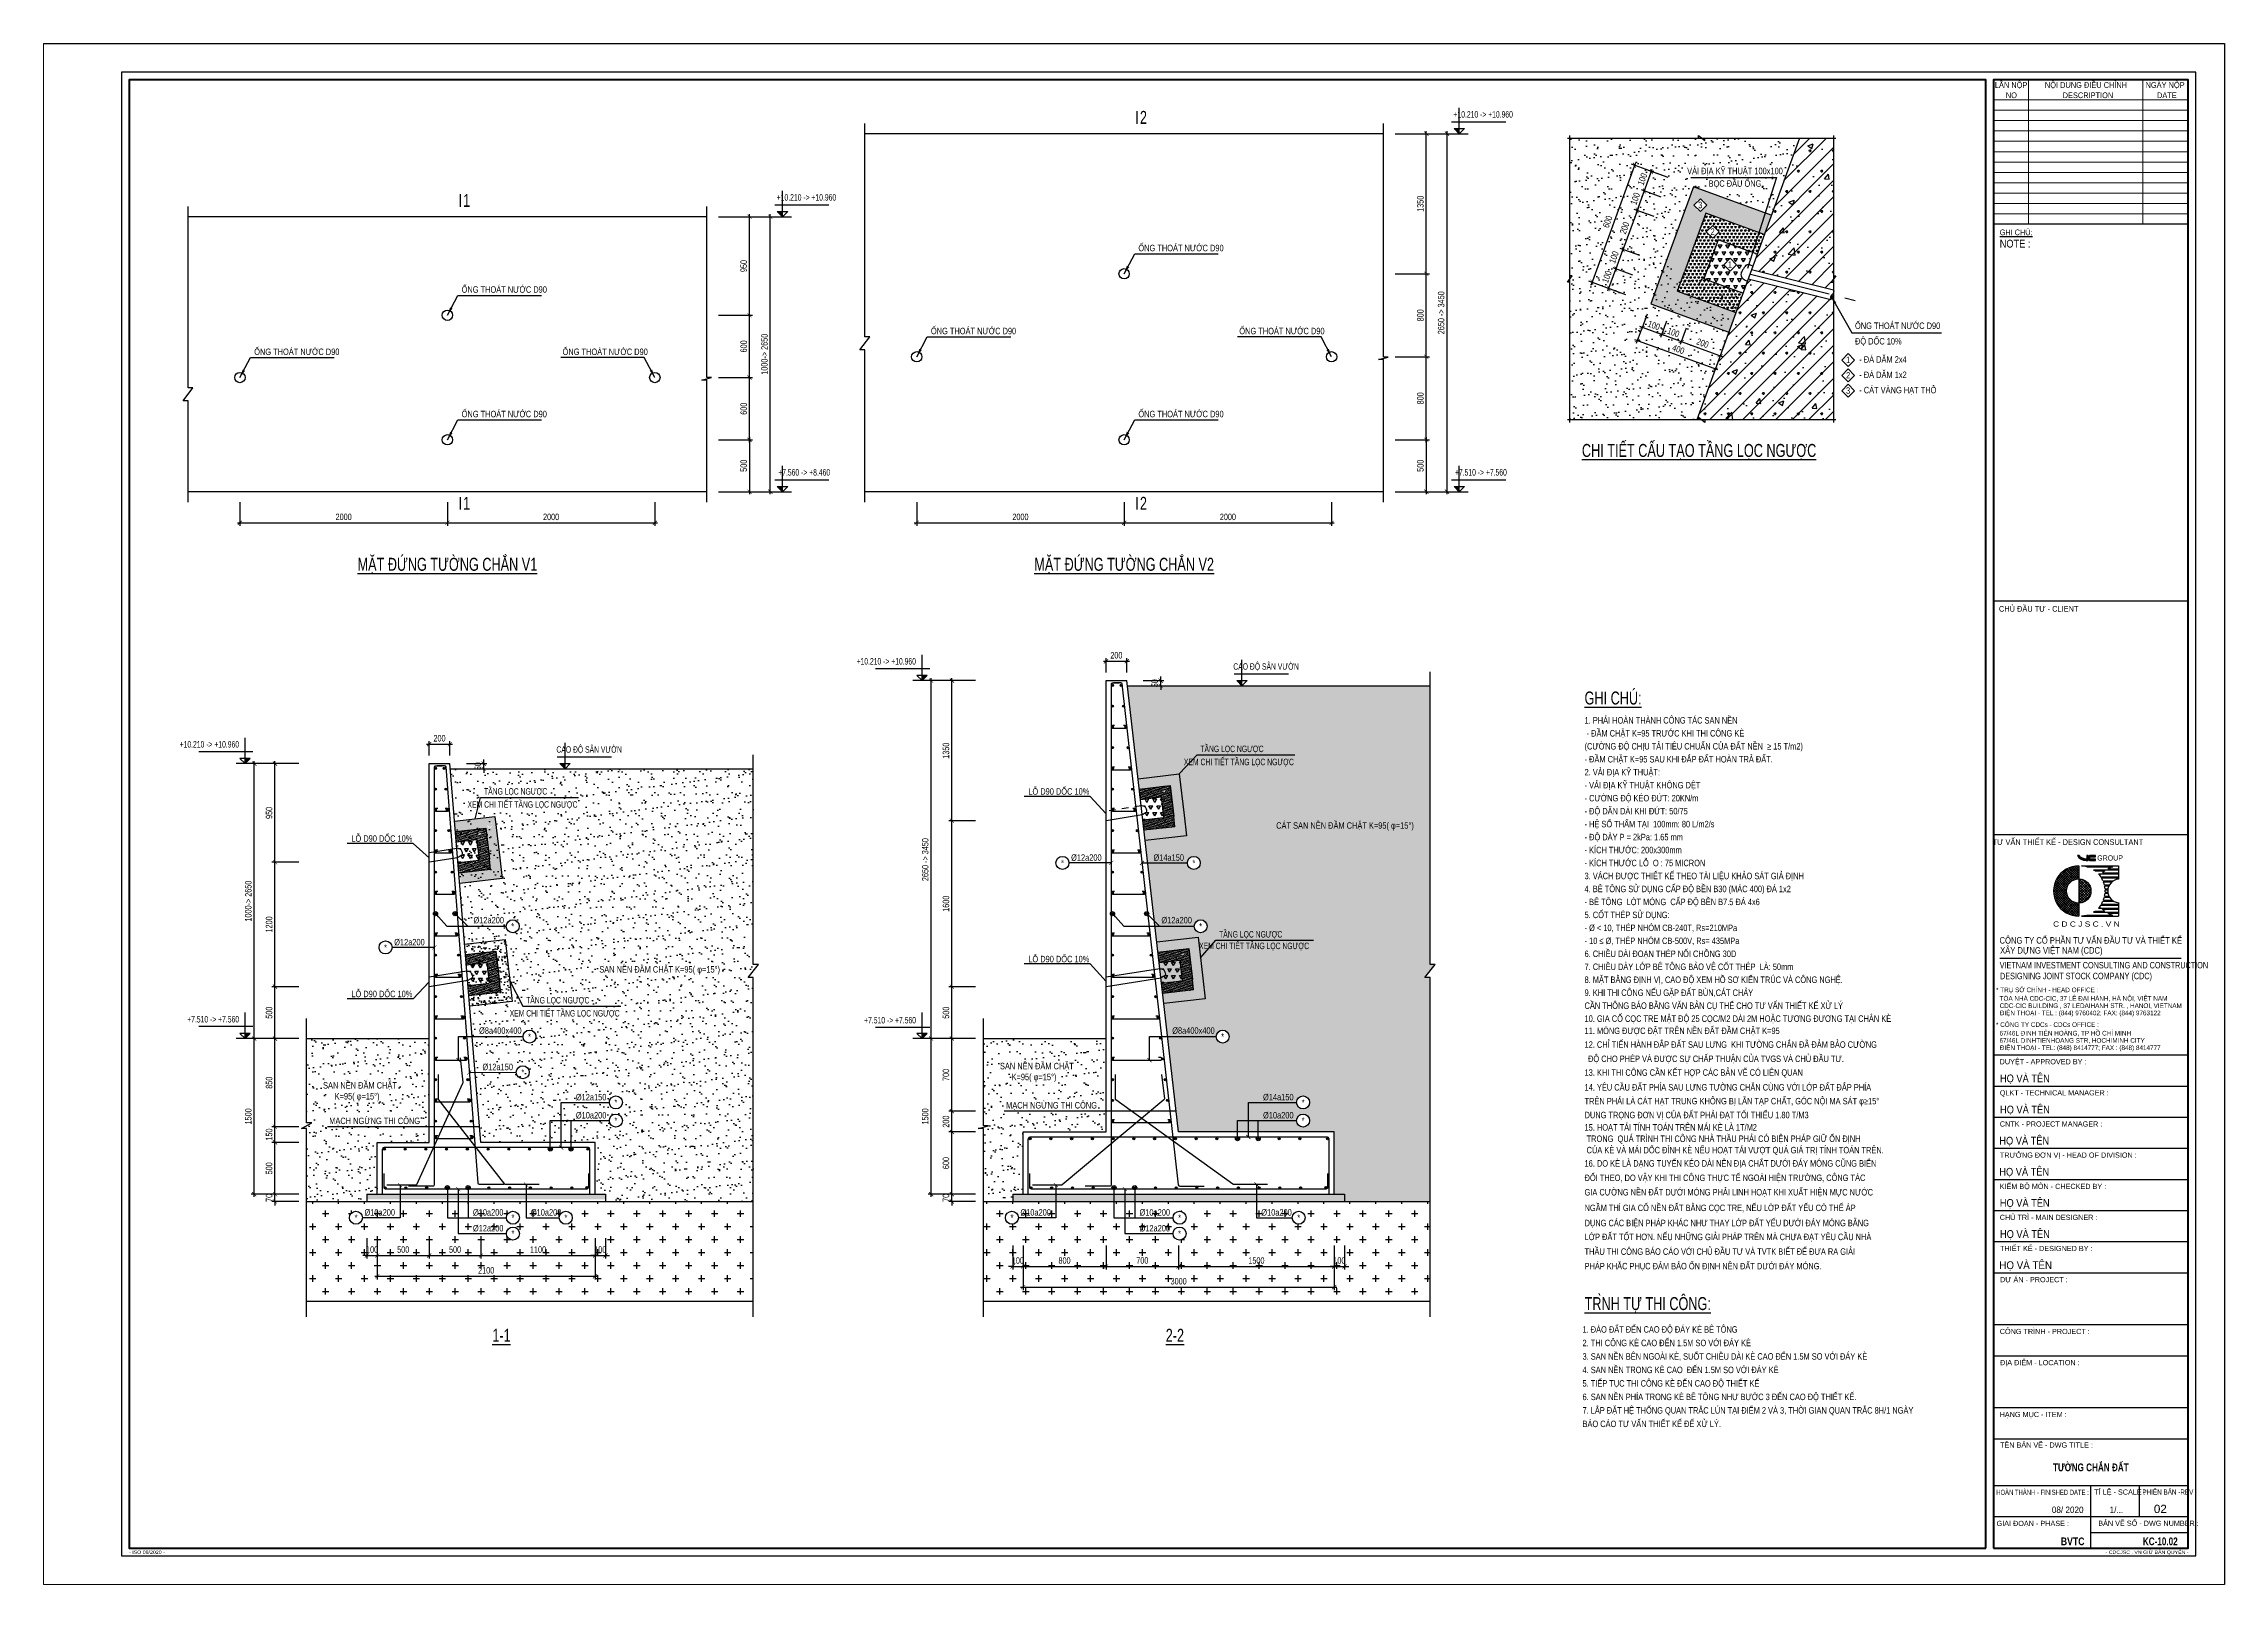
# Paper-space layout 'Layout1' of a CAD drawing. Header units: millimetres. Extents: x 0 to 841, y 0 to 594.
# The model-space entities are those that its viewports show. They can reach past a viewport. Long polylines and large blocks are cut down to what shows.
import ezdxf
from ezdxf.enums import TextEntityAlignment as Align

# ---------------------------------------------------------------- set-up
doc = ezdxf.new("R2010")
doc.units = ezdxf.units.MM
doc.header["$MEASUREMENT"] = 0
for name, pattern in [('_ISL_Hidden', [3.75, 2.5, -1.25]), ('CENTER', [2, 1.25, -0.25, 0.25, -0.25]), ('HIDDEN', [0.375, 0.25, -0.125])]:
    doc.linetypes.add(name, pattern=pattern)
for name, color, linetype in [('10.CDC.HATCH', 9, 'Continuous'), ('8', 8, 'Continuous'), ('CDC -TEXT KHUNG', 7, 'Continuous'), ('CDC-KHUNGTEN', 7, 'Continuous'), ('CDC.03.BORDER', 3, 'Continuous'), ('CDC.06.TEXT', 2, 'Continuous'), ('DIM', 1, 'Continuous'), ('KCS_AXIS', 18, 'CENTER'), ('KCS_BORDER', 3, 'Continuous'), ('KCS_CHI', 1, 'Continuous'), ('KCS_DIM', 1, 'Continuous'), ('KCS_HATCH', 201, 'Continuous'), ('KCS_SNODE', 6, 'Continuous'), ('KCS_STEEL', 4, 'Continuous'), ('KCS_TEXT', 2, 'Continuous'), ('KCS_TEXT_TK', 2, 'Continuous')]:
    doc.layers.add(name, color=color, linetype=linetype)
doc.layers.add('4', color=4, linetype='Continuous', lineweight=30)
doc.layers.add('x-ST1-BBQ DETAILS$0$S-Text', color=7, linetype='Continuous', lineweight=13)
doc.layers.add('KCS_KHONG_IN', color=87, linetype='Continuous', plot=False)
doc.styles.add('ARIAL', font='arial.ttf', dxfattribs={"width": 0.8})
doc.styles.add('Arial_4', font='arial.ttf', dxfattribs={"width": 0.75, "height": 3})
doc.styles.add('Arial_B_3', font='arialbd.ttf', dxfattribs={"width": 0.75, "height": 3})
doc.styles.add('CDC-TEXT', font='arial.ttf', dxfattribs={"width": 0.75})
doc.styles.add('KCS_SMTEXT', font='arial.ttf', dxfattribs={"width": 0.7})
doc.styles.add('KT CDC', font='arial.ttf', dxfattribs={"width": 0.85, "height": 200})
doc.linetypes.add('ZIGZAG', pattern='A,0.0001,-0.2,[131,ltypeshp.shx,S=0.2,R=0,X=-0.2,Y=0],-0.4,[131,ltypeshp.shx,S=0.2,R=180,X=0.2,Y=0],-0.2', length=0.8001)
doc.dimstyles.new('KCS_DIM25', dxfattribs={"dimscale": 25, "dimtxt": 2.5, "dimasz": 1.6, "dimexe": 1.2, "dimexo": 0, "dimgap": 1, "dimtad": 1, "dimdec": 0, "dimzin": 0, "dimdsep": 46, "dimtxsty": 'KCS_SMTEXT', "dimblk": 'ARCHTICK', "dimcen": 0, "dimdle": 1, "dimclrd": 256, "dimclre": 256, "dimclrt": 2, "dimadec": 0, "dimazin": 0, "dimtfac": 1, "dimtdec": 0, "dimtix": 1, "dimtmove": 2, "dimatfit": 3, "dimfxl": 1, "dimtolj": 1, "dimtzin": 0, "dimarcsym": 0})
doc.dimstyles.new('KCS_DIM25-50', dxfattribs={"dimscale": 25, "dimtxt": 2.5, "dimasz": 1.6, "dimexe": 1.2, "dimexo": 0, "dimgap": 1, "dimtad": 1, "dimdec": 0, "dimlfac": 0.5, "dimzin": 0, "dimdsep": 46, "dimtxsty": 'KCS_SMTEXT', "dimblk": 'ARCHTICK', "dimcen": 0, "dimdle": 1, "dimclrd": 1, "dimclre": 1, "dimclrt": 2, "dimadec": 0, "dimazin": 0, "dimtfac": 1, "dimtdec": 0, "dimtix": 1, "dimtmove": 2, "dimatfit": 3, "dimfxl": 1, "dimtolj": 1, "dimtzin": 0, "dimarcsym": 0})
doc.dimstyles.new('KCS_DIM50', dxfattribs={"dimscale": 50, "dimtxt": 2.5, "dimasz": 1.6, "dimexe": 1.2, "dimexo": 0, "dimgap": 1, "dimtad": 1, "dimdec": 0, "dimzin": 0, "dimdsep": 46, "dimtxsty": 'KCS_SMTEXT', "dimblk": 'ARCHTICK', "dimcen": 0, "dimdle": 1, "dimclrd": 256, "dimclre": 256, "dimclrt": 2, "dimadec": 0, "dimazin": 0, "dimtfac": 1, "dimtdec": 0, "dimtix": 1, "dimtmove": 2, "dimatfit": 3, "dimfxl": 7, "dimfxlon": 1, "dimtolj": 1, "dimtzin": 0, "dimarcsym": 2})

psp = doc.layouts.get("Layout1")

msp = doc.modelspace()

# ---------------------------------------------------------------- texts
at = {"layer": '4', "color": 2, "ltscale": 3, "style": 'CDC-TEXT', "width": 0.75}
for s, p in [('- %%C < 10, THÉP NHÓM CB-240T, Rs=210MPa', (63918.7, 47473.1)), ('- 10 ≤ %%C, THÉP NHÓM CB-500V, Rs= 435MPa', (63918.7, 47348.1))]:
    msp.add_text(s, height=62.5, dxfattribs=at).set_placement(p)
at = {"layer": 'CDC -TEXT KHUNG', "color": 6, "style": 'Arial_B_3', "width": 0.75}
msp.add_text('KC-10.02', height=75, dxfattribs=at).set_placement((69637.2, 41553.6), align=Align.RIGHT)
at = {"layer": 'CDC.06.TEXT', "color": 4, "ltscale": 3, "style": 'KCS_SMTEXT', "width": 0.7}
for s, p in [('2', (59665.6, 55315.7)), ('1', (53141.1, 54515.7)), ('1', (53141.1, 51595.8)), ('2', (59665.6, 51595.8))]:
    msp.add_text(s, height=125, dxfattribs=at).set_placement(p, align=Align.MIDDLE_CENTER)
for s, p in [('%%UMẶT ĐỨNG TƯỜNG CHẮN V1', (52955.2, 50908.3)), ('%%UMẶT ĐỨNG TƯỜNG CHẮN V2', (59479.7, 50908.3)), ('%%UGHI CHÚ:', (64193.7, 49619.6)), ('%%UTR̀NH TỰ THI CÔNG:', (64527.7, 43782.8))]:
    msp.add_text(s, height=125, dxfattribs=at).set_placement(p, align=Align.BOTTOM_CENTER)
at = {"layer": 'CDC.06.TEXT', "ltscale": 3, "style": 'CDC-TEXT', "width": 0.75}
for s, p in [('1. PHẢI HOÀN THÀNH CÔNG TÁC SAN NỀN', (63918.7, 49473.1)), (' - ĐẦM CHẶT K=95 TRƯỚC KHI THI CÔNG KÈ', (63918.7, 49348.1)), ('(CƯỜNG ĐỘ CHỊU TẢI TIÊU CHUẨN CỦA ĐẤT NỀN  ≥ 15 T/m2)', (63918.7, 49223.1)), ('- ĐẦM CHẶT K=95 SAU KHI ĐẮP ĐẤT HOÀN TRẢ ĐẤT.', (63918.7, 49098.1)), ('2. VẢI ĐỊA KỸ THUẬT:', (63918.7, 48973.1)), ('- VẢI ĐỊA KỸ THUẬT KHÔNG DỆT', (63918.7, 48848.1)), ('- CƯỜNG ĐỘ KÉO ĐỨT: 20KN/m', (63918.7, 48723.1)), ('- ĐỘ DÃN DÀI KHI ĐỨT: 50/75', (63918.7, 48598.1)), ('- HỆ SỐ THẤM TẠI  100mm: 80 L/m2/s', (63918.7, 48473.1)), ('- ĐỘ DÀY P = 2kPa: 1.65 mm', (63918.7, 48348.1)), ('- KÍCH THƯỚC: 200x300mm', (63918.7, 48223.1)), ('- KÍCH THƯỚC LỖ  O : 75 MICRON', (63918.7, 48098.1)), ('3. VÁCH ĐƯỢC THIẾT KẾ THEO TÀI LIỆU KHẢO SÁT GIẢ ĐỊNH', (63918.7, 47973.1)), ('4. BÊ TÔNG SỬ DỤNG CẤP ĐỘ BỀN B30 (MÁC 400) ĐÁ 1x2', (63918.7, 47848.1)), ('- BÊ TÔNG  LÓT MÓNG  CẤP ĐỘ BỀN B7.5 ĐÁ 4x6', (63918.7, 47723.1)), ('5. CỐT THÉP SỬ DỤNG:', (63918.7, 47598.1)), ('6. CHIỀU DÀI ĐOẠN THÉP NỐI CHỒNG 30D', (63918.7, 47223.1)), ('7. CHIỀU DÀY LỚP BÊ TÔNG BẢO VỆ CỐT THÉP  LÀ: 50mm', (63918.7, 47098.1)), ('8. MẶT BẰNG ĐỊNH VỊ, CAO ĐỘ XEM HỒ SƠ KIẾN TRÚC VÀ CÔNG NGHỆ.', (63918.7, 46973.1)), ('9. KHI THI CÔNG NẾU GẶP ĐẤT BÙN,CÁT CHẢY', (63918.7, 46848.1)), ('CẦN THÔNG BÁO BẰNG VĂN BẢN CỤ THỂ CHO TƯ VẤN THIẾT KẾ XỬ LÝ', (63918.7, 46723.1)), ('10. GIA CỐ CỌC TRE MẬT ĐỘ 25 CỌC/M2 DÀI 2M HOẶC TƯƠNG ĐƯƠNG TẠI CHÂN KÈ', (63918.7, 46598.1)), ('11. MÓNG ĐƯỢC ĐẶT TRÊN NỀN ĐẤT ĐẦM CHẶT K=95', (63918.7, 46480.6)), ('12. CHỈ TIẾN HÀNH ĐẮP ĐẤT SAU LƯNG  KHI TƯỜNG CHẮN ĐÃ ĐẢM BẢO CƯỜNG', (63918.7, 46348.1)), (' ĐỘ CHO PHÉP VÀ ĐƯỢC SỰ CHẤP THUẬN CỦA TVGS VÀ CHỦ ĐẦU TƯ.', (63932.2, 46210.9)), ('13. KHI THI CÔNG CẦN KẾT HỢP CÁC BẢN VẼ CÓ LIÊN QUAN', (63918.7, 46078.4)), ('TRÊN PHẢI LÀ CÁT HẠT TRUNG KHÔNG BỊ LẪN TẠP CHẤT, GÓC NỘI MA SÁT φ≥15%%D', (63918.7, 45803.1)), ('14. YÊU CẦU ĐẤT PHÍA SAU LƯNG TƯỜNG CHẮN CÙNG VỚI LỚP ĐẤT ĐẮP PHÍA', (63918.7, 45936.1)), ('15. HOẠT TẢI TÍNH TOÁN TRÊN MÁI KÈ LÀ 1T/M2', (63918.7, 45550)), ('DUNG TRỌNG ĐƠN VỊ CỦA ĐẤT PHẢI ĐẠT TỐI THIỂU 1.80 T/M3', (63918.7, 45669.1)), (' TRONG  QUÁ TRÌNH THI CÔNG NHÀ THẦU PHẢI CÓ BIỆN PHÁP GIỮ ỔN ĐỊNH', (63918.7, 45440.5)), ('16. DO KÈ LÀ DẠNG TUYẾN KÉO DÀI NÊN ĐỊA CHẤT DƯỚI ĐÁY MÓNG CŨNG BIẾN ', (63918.7, 45202.7)), (' CỦA KÈ VÀ MÁI DỐC ĐỈNH KÈ NẾU HOẠT TẢI VƯỢT QUÁ GIÁ TRỊ TÍNH TOÁN TRÊN.', (63918.7, 45331)), ('ĐỔI THEO, DO VẬY KHI THI CÔNG THỰC TẾ NGOÀI HIỆN TRƯỜNG, CÔNG TÁC', (63918.7, 45063.9)), ('GIA CƯỜNG NỀN ĐẤT DƯỚI MÓNG PHẢI LINH HOẠT KHI XUẤT HIỆN MỰC NƯỚC', (63918.7, 44924.7)), ('NGẦM THÌ GIA CỐ NỀN ĐẤT BẰNG CỌC TRE, NẾU LỚP ĐẤT YẾU CÓ THỂ ÁP ', (63918.7, 44774.4)), ('DỤNG CÁC BIỆN PHÁP KHÁC NHƯ THAY LỚP ĐẤT YẾU DƯỚI ĐÁY MÓNG BẰNG', (63918.7, 44628.3)), ('LỚP ĐẤT TỐT HƠN. NẾU NHỮNG GIẢI PHÁP TRÊN MÀ CHƯA ĐẠT YÊU CẦU NHÀ', (63918.7, 44494.3)), ('THẦU THI CÔNG BÁO CÁO VỚI CHỦ ĐẦU TƯ VÀ TVTK BIẾT ĐỂ ĐƯA RA GIẢI', (63918.7, 44352.8)), ('PHÁP KHẮC PHỤC ĐẢM BẢO ỔN ĐỊNH NỀN ĐẤT DƯỚI ĐÁY MÓNG.', (63918.7, 44212.7)), ('2. THI CÔNG KÈ CAO ĐẾN 1.5M SO VỚI ĐÁY KÈ', (63899, 43472.4)), ('1. ĐÀO ĐẤT ĐẾN CAO ĐỘ ĐÁY KÈ BÊ TÔNG', (63899, 43602.4)), ('3. SAN NỀN BÊN NGOÀI KÈ, SUỐT CHIỀU DÀI KÈ CAO ĐẾN 1.5M SO VỚI ĐÁY KÈ', (63899, 43342.4)), ('4. SAN NỀN TRONG KÈ CAO  ĐẾN 1.5M SO VỚI ĐÁY KÈ', (63899, 43212.4)), ('5. TIẾP TỤC THI CÔNG KÈ ĐẾN CAO ĐỘ THIẾT KẾ', (63899, 43082.4)), ('6. SAN NỀN PHÍA TRONG KÈ BÊ TÔNG NHƯ BƯỚC 3 ĐẾN CAO ĐỘ THIẾT KẾ.', (63899, 42952.4)), ('7. LẮP ĐẶT HỆ THỐNG QUAN TRẮC LÚN TẠI ĐIỂM 2 VÀ 3, THỜI GIAN QUAN TRẮC 8H/1 NGÀY', (63899, 42822.4)), ('BÁO CÁO TƯ VẤN THIẾT KẾ ĐỂ XỬ LÝ.', (63899, 42692.4))]:
    msp.add_text(s, height=62.5, dxfattribs=at).set_placement(p)
at = {"layer": 'CDC.06.TEXT', "color": 4, "ltscale": 3, "style": 'KCS_SMTEXT', "width": 0.7}
for s, p in [('%%U1-1', (53476.6, 43514.7)), ('%%U2-2', (59968.9, 43514.7))]:
    msp.add_text(s, height=125, dxfattribs=at).set_placement(p, align=Align.CENTER)
at = {"layer": 'CDC.06.TEXT', "color": 4, "ltscale": 3, "insert": (63893, 52168.3), "char_height": 125, "width": 5809.191, "attachment_point": 1, "style": 'KCS_SMTEXT'}
msp.add_mtext('{\\LCHI TIẾT CẤU TẠO TẦNG LỌC NGƯỢC}', dxfattribs=at)
at = {"layer": 'KCS_TEXT', "style": 'KCS_SMTEXT', "width": 0.6}
for s, p in [('+10.210 -> +10.960', (63227.8, 55313.4)), ('+10.210 -> +10.960', (56703.3, 54513.4)), ('+7.560 -> +8.460', (56645, 51863.4)), ('+7.510 -> +7.560', (63169.5, 51863.4)), ('+10.210 -> +10.960', (57472.6, 50042.1)), ('CAO ĐỘ SÂN VƯỜN', (61164, 49992.1)), ('+10.210 -> +10.960', (50946.5, 49242.1)), ('CAO ĐỘ SÂN VƯỜN', (54637.8, 49192.1)), ('TẦNG LỌC NGƯỢC', (60824.3, 49198)), ('XEM CHI TIẾT TẦNG LỌC NGƯỢC', (61116.2, 49071.9)), ('TẦNG LỌC NGƯỢC', (53918, 48788.3)), ('XEM CHI TIẾT TẦNG LỌC NGƯỢC', (54209.9, 48662.2)), ('XEM CHI TIẾT TẦNG LỌC NGƯỢC', (61262.8, 47299.2)), ('TẦNG LỌC NGƯỢC', (61004.9, 47410.8)), ('XEM CHI TIẾT TẦNG LỌC NGƯỢC', (54616, 46649.4)), ('TẦNG LỌC NGƯỢC', (54324.1, 46775.4)), ('+7.510 -> +7.560', (50946.5, 46592.1)), ('+7.510 -> +7.560', (57472.8, 46583.1))]:
    msp.add_text(s, height=62.5, dxfattribs=at).set_placement(p, align=Align.RIGHT)
at = {"layer": 'KCS_TEXT', "linetype": 'ByBlock', "style": 'ARIAL', "width": 0.75}
for s, p in [('VẢI ĐỊA KỸ THUẬT 100x100', (65369, 54801.8)), ('BỌC ĐẦU ỐNG', (65369, 54680.8))]:
    msp.add_text(s, height=62.5, dxfattribs=at).set_placement(p, align=Align.MIDDLE)
at = {"layer": 'KCS_TEXT', "color": 2, "style": 'ARIAL', "width": 0.75}
for s, p in [('3', (65033.7, 54471.4)), ('2', (65153.3, 54215)), ('1', (65320.6, 53897.4)), ('1', (66459.7, 52978.7)), ('2', (66459.7, 52831)), ('3', (66459.7, 52683.4))]:
    msp.add_text(s, height=62.5, dxfattribs=at).set_placement(p, align=Align.MIDDLE)
at = {"layer": 'KCS_TEXT', "ltscale": 3, "style": 'KCS_SMTEXT', "width": 0.75}
for s, p in [('ỐNG THOÁT NƯỚC D90', (59616.9, 54025.4)), ('ỐNG THOÁT NƯỚC D90', (53092.4, 53625.4)), ('ỐNG THOÁT NƯỚC D90', (57616.9, 53225.4)), ('ỐNG THOÁT NƯỚC D90', (60590, 53225.4)), ('ỐNG THOÁT NƯỚC D90', (51092.4, 53025.4)), ('ỐNG THOÁT NƯỚC D90', (54065.5, 53025.4)), ('ỐNG THOÁT NƯỚC D90', (53092.4, 52425.4)), ('ỐNG THOÁT NƯỚC D90', (59616.9, 52425.4)), ('CÁT SAN NỀN ĐẦM CHẶT K=95( φ=15%%D) ', (60945.5, 48459.6)), ('%%C12a200', (58968.2, 48150.3)), ('%%C14a150', (59762.3, 48150.3)), ('%%C12a200', (53206.3, 47547.3)), ('%%C12a200', (59838.9, 47547.3)), ('%%C12a200', (52442.1, 47335.3)), ('SAN NỀN ĐẦM CHẶT K=95( φ=15%%D) ', (54419.4, 47072.8)), ('%%C8a400x400', (53260.4, 46483)), ('%%C8a400x400', (59943.1, 46483)), ('%%C12a150', (53292.9, 46132)), ('SAN NỀN ĐẦM CHẶT', (58282.6, 46140.9)), ('K=95( φ=15%%D) ', (58394.3, 46035.8)), ('SAN NỀN ĐẦM CHẶT', (51756.5, 45954.9)), ('K=95( φ=15%%D) ', (51868.2, 45849.8)), ('%%C12a150', (54193.6, 45841.3)), ('MẠCH NGỪNG THI CÔNG', (58342.1, 45762.9)), ('%%C14a150', (60818.9, 45841.8)), ('MẠCH NGỪNG THI CÔNG', (51816, 45612.9)), ('%%C10a200', (54193.6, 45666.7)), ('%%C10a200', (60818.9, 45667.2)), ('%%C10a200', (52155.7, 44730.7)), ('%%C10a200', (53201.2, 44730.7)), ('%%C10a200', (53759.8, 44730.7)), ('%%C10a200', (58479.7, 44730.7)), ('%%C10a200', (59627.9, 44730.7)), ('%%C10a200', (60801.8, 44730.7)), ('%%C12a200', (53201.2, 44578.1)), ('%%C12a200', (59627.9, 44578.1))]:
    msp.add_text(s, height=62.5, dxfattribs=at).set_placement(p)
at = {"layer": 'KCS_TEXT', "color": 2, "style": 'ARIAL', "width": 0.75}
for s, p in [('ĐỘ DỐC 10%%%', (66526, 53126.7)), ('ỐNG THOÁT NƯỚC D90', (66526, 53276.4)), ('- ĐÁ DĂM 2x4', (66567.2, 52951.5)), ('- ĐÁ DĂM 1x2', (66567.2, 52803.8)), ('- CÁT VÀNG HẠT THÔ', (66567.2, 52656.2))]:
    msp.add_text(s, height=62.5, dxfattribs=at).set_placement(p)
at = {"layer": 'KCS_TEXT', "ltscale": 3, "style": 'KCS_SMTEXT', "width": 0.75}
for p in [(58555.7, 48818.8), (52029.2, 48365), (58555.7, 47203.5), (52029.2, 46867.2)]:
    msp.add_text('LỖ D90 DỐC 10%%%', height=62.5, dxfattribs=at).set_placement(p, align=Align.MIDDLE_LEFT)
at = {"layer": 'KCS_TEXT_TK', "ltscale": 3, "style": 'KCS_SMTEXT'}
for width, p in [(0.7, (58885.2, 48130.3)), (0.7, (60151.5, 48130.3)), (0.7, (53584.7, 47519.6)), (0.7, (60217.3, 47519.6)), (0.7, (52359.1, 47315.3)), (0.7, (53746.8, 46456.1)), (0.7, (60429.6, 46456.1)), (0.7, (53682.1, 46112)), (0.75, (54579.5, 45821.3)), (0.75, (61204.7, 45821.8)), (0.75, (54579.5, 45646.7)), (0.75, (61204.7, 45647.2)), (0.75, (52074.9, 44710.7)), (0.75, (53587.1, 44710.7)), (0.75, (53587.1, 44558.1)), (0.75, (54097.6, 44710.7)), (0.75, (58398.8, 44710.7)), (0.75, (60013.8, 44710.7)), (0.75, (60013.8, 44558.1)), (0.75, (61163.1, 44710.7))]:
    msp.add_text('*', height=62.5, dxfattribs=dict(at, width=width)).set_placement(p, align=Align.MIDDLE_CENTER)
at = {"layer": 'x-ST1-BBQ DETAILS$0$S-Text', "style": 'Arial_B_3', "width": 0.75}
msp.add_text('TƯỜNG CHẮN ĐẤT', height=75, dxfattribs=at).set_placement((68799.7, 42266.8), align=Align.CENTER)

# ---------------------------------------------------------------- blocks, each defined once
blk = doc.blocks.new('KCS_SNODE')
at = {"layer": 'KCS_SNODE'}
blk.add_hatch(color=256, dxfattribs=at).paths.add_polyline_path([(-10, 0, 1), (10, 0, 1)])
blk.add_circle((0, 0), 10, dxfattribs=at)
blk = doc.blocks.new('*U3')
at = {"layer": 'KCS_STEEL'}
blk.add_blockref('KCS_SNODE', (0, 0), dxfattribs=at)
blk = doc.blocks.new('*U4')
at = {"color": 0, "linetype": 'ByBlock', "lineweight": -2, "transparency": 16777216}
for p in [(0, 0), (200, 0), (400, 0), (600, 0), (800, 0), (1000, 0), (1200, 0), (1400, 0), (1600, 0), (1800, 0), (2000, 0), (2200, 0), (2400, 0), (2600, 0)]:
    blk.add_blockref('*U3', p, dxfattribs=at)
blk = doc.blocks.new('*U5')
at = {"layer": 'KCS_STEEL'}
blk.add_blockref('KCS_SNODE', (0, 0), dxfattribs=at)
blk = doc.blocks.new('*U6')
at = {"color": 0, "linetype": 'ByBlock', "lineweight": -2, "transparency": 16777216}
for p in [(0, 0), (200, 0), (400, 0), (600, 0), (800, 0), (1000, 0), (1200, 0), (1400, 0), (1600, 0), (1800, 0), (2000, 0), (2200, 0), (2400, 0), (2600, 0)]:
    blk.add_blockref('*U5', p, dxfattribs=at)
blk = doc.blocks.new('*U7')
at = {"layer": 'KCS_STEEL'}
blk.add_blockref('KCS_SNODE', (0, 0), dxfattribs=at)
blk = doc.blocks.new('*U8')
at = {"color": 0, "linetype": 'ByBlock', "lineweight": -2, "transparency": 16777216}
blk.add_blockref('*U7', (0, 0), dxfattribs=at)
blk = doc.blocks.new('*U9')
at = {"layer": 'KCS_STEEL'}
blk.add_blockref('KCS_SNODE', (0, 0), dxfattribs=at)
blk = doc.blocks.new('*U10')
at = {"color": 0, "linetype": 'ByBlock', "lineweight": -2, "transparency": 16777216}
blk.add_blockref('*U9', (0, 0), dxfattribs=at)
blk = doc.blocks.new('*U11')
at = {"layer": 'KCS_STEEL'}
blk.add_blockref('KCS_SNODE', (0, 0), dxfattribs=at)
blk = doc.blocks.new('*U12')
at = {"color": 0, "linetype": 'ByBlock', "lineweight": -2, "transparency": 16777216}
for p in [(0, 0), (0, -200), (0, -400), (0, -600), (0, -800), (0, -1000), (0, -1200), (0, -1400), (0, -1600), (0, -1800), (0, -2000), (0, -2200), (0, -2400), (0, -2600), (0, -2800), (0, -3000), (0, -3200), (0, -3400), (0, -3600), (0, -3800), (0, -4000), (0, -4200)]:
    blk.add_blockref('*U11', p, dxfattribs=at)
blk = doc.blocks.new('*U13')
at = {"layer": 'KCS_STEEL'}
blk.add_blockref('KCS_SNODE', (0, 0), dxfattribs=at)
blk = doc.blocks.new('*U14')
at = {"color": 0, "linetype": 'ByBlock', "lineweight": -2, "transparency": 16777216}
for p in [(0, 0), (0, -201), (0, -403), (0, -604), (0, -805), (0, -1006), (0, -1208), (0, -1409), (0, -1610), (0, -1811), (0, -2013), (0, -2214), (0, -2415), (0, -2616), (0, -2818), (0, -3019), (0, -3220), (0, -3421), (0, -3623), (0, -3824), (0, -4025), (0, -4226)]:
    blk.add_blockref('*U13', p, dxfattribs=at)
blk = doc.blocks.new('_ArchTick')
at = {"color": 0, "linetype": 'ByBlock', "const_width": 0.15}
blk.add_lwpolyline([(-0.5, -0.5), (0.5, 0.5)], dxfattribs=at)
blk = doc.blocks.new('*D15')
at = {"layer": 'DEFPOINTS', "color": 0, "transparency": 16777216}
for p in [(57819, 44937), (58048, 44937), (58048, 44867)]:
    blk.add_point(p, dxfattribs=at)
at = {"layer": 'KCS_DIM', "lineweight": -2, "transparency": 16777216}
for p, q in [((58048, 44937), (57789, 44937)), ((58048, 44867), (57789, 44867)), ((57819, 44937), (57819, 44977)), ((57819, 44867), (57819, 44937)), ((57819, 44867), (57819, 44827))]:
    blk.add_line(p, q, dxfattribs=at)
at = {"layer": 'KCS_DIM', "lineweight": -2, "transparency": 16777216, "xscale": 40, "yscale": 40, "zscale": 40}
for p, rotation in [((57819, 44937), 270), ((57819, 44867), 90)]:
    blk.add_blockref('_ArchTick', p, dxfattribs=dict(at, rotation=rotation))
at = {"layer": 'KCS_DIM', "color": 2, "transparency": 16777216, "insert": (57762, 44902), "char_height": 62.5, "attachment_point": 5, "rotation": 90, "style": 'KCS_SMTEXT'}
blk.add_mtext('\\A1;70', dxfattribs=at)
blk = doc.blocks.new('*D16')
at = {"layer": 'DEFPOINTS', "color": 0, "transparency": 16777216}
for p in [(57819, 45537), (58048, 45537), (58048, 44937)]:
    blk.add_point(p, dxfattribs=at)
at = {"layer": 'KCS_DIM', "lineweight": -2, "transparency": 16777216}
for p, q in [((58048, 45537), (57789, 45537)), ((57819, 44912), (57819, 45562)), ((58048, 44937), (57789, 44937))]:
    blk.add_line(p, q, dxfattribs=at)
at = {"layer": 'KCS_DIM', "lineweight": -2, "transparency": 16777216, "xscale": 40, "yscale": 40, "zscale": 40}
for p, rotation in [((57819, 45537), 90), ((57819, 44937), 270)]:
    blk.add_blockref('_ArchTick', p, dxfattribs=dict(at, rotation=rotation))
at = {"layer": 'KCS_DIM', "color": 2, "transparency": 16777216, "insert": (57762, 45237), "char_height": 62.5, "attachment_point": 5, "rotation": 90, "style": 'KCS_SMTEXT'}
blk.add_mtext('\\A1;600', dxfattribs=at)
blk = doc.blocks.new('*D17')
at = {"layer": 'DEFPOINTS', "color": 0, "transparency": 16777216}
for p in [(57819, 45737), (58048, 45737), (58048, 45537)]:
    blk.add_point(p, dxfattribs=at)
at = {"layer": 'KCS_DIM', "lineweight": -2, "transparency": 16777216}
for p, q in [((58048, 45737), (57789, 45737)), ((57819, 45512), (57819, 45762)), ((58048, 45537), (57789, 45537))]:
    blk.add_line(p, q, dxfattribs=at)
at = {"layer": 'KCS_DIM', "lineweight": -2, "transparency": 16777216, "xscale": 40, "yscale": 40, "zscale": 40}
for p, rotation in [((57819, 45737), 90), ((57819, 45537), 270)]:
    blk.add_blockref('_ArchTick', p, dxfattribs=dict(at, rotation=rotation))
at = {"layer": 'KCS_DIM', "color": 2, "transparency": 16777216, "insert": (57762, 45637), "char_height": 62.5, "attachment_point": 5, "rotation": 90, "style": 'KCS_SMTEXT'}
blk.add_mtext('\\A1;200', dxfattribs=at)
blk = doc.blocks.new('*D18')
at = {"layer": 'DEFPOINTS', "color": 0, "transparency": 16777216}
for p in [(57819, 46437), (58048, 46437), (58048, 45737)]:
    blk.add_point(p, dxfattribs=at)
at = {"layer": 'KCS_DIM', "lineweight": -2, "transparency": 16777216}
for p, q in [((58048, 46437), (57789, 46437)), ((57819, 45712), (57819, 46462)), ((58048, 45737), (57789, 45737))]:
    blk.add_line(p, q, dxfattribs=at)
at = {"layer": 'KCS_DIM', "lineweight": -2, "transparency": 16777216, "xscale": 40, "yscale": 40, "zscale": 40}
for p, rotation in [((57819, 46437), 90), ((57819, 45737), 270)]:
    blk.add_blockref('_ArchTick', p, dxfattribs=dict(at, rotation=rotation))
at = {"layer": 'KCS_DIM', "color": 2, "transparency": 16777216, "insert": (57762, 46087), "char_height": 62.5, "attachment_point": 5, "rotation": 90, "style": 'KCS_SMTEXT'}
blk.add_mtext('\\A1;700', dxfattribs=at)
blk = doc.blocks.new('*D19')
at = {"layer": 'DEFPOINTS', "color": 0, "transparency": 16777216}
for p in [(57619, 49887), (58048, 49887), (58048, 46437)]:
    blk.add_point(p, dxfattribs=at)
at = {"layer": 'KCS_DIM', "lineweight": -2, "transparency": 16777216}
for p, q in [((58048, 49887), (57589, 49887)), ((57619, 46412), (57619, 49912)), ((58048, 46437), (57589, 46437))]:
    blk.add_line(p, q, dxfattribs=at)
at = {"layer": 'KCS_DIM', "lineweight": -2, "transparency": 16777216, "xscale": 40, "yscale": 40, "zscale": 40}
for p, rotation in [((57619, 49887), 90), ((57619, 46437), 270)]:
    blk.add_blockref('_ArchTick', p, dxfattribs=dict(at, rotation=rotation))
at = {"layer": 'KCS_DIM', "color": 2, "transparency": 16777216, "insert": (57562, 48162), "char_height": 62.5, "attachment_point": 5, "rotation": 90, "style": 'KCS_SMTEXT'}
blk.add_mtext('\\A1;2650 -> 3450', dxfattribs=at)
blk = doc.blocks.new('*D21')
at = {"layer": 'DEFPOINTS', "color": 0, "transparency": 16777216}
for p in [(59505, 50074), (59305, 49965), (59505, 49965)]:
    blk.add_point(p, dxfattribs=at)
at = {"layer": 'KCS_DIM', "lineweight": -2, "transparency": 16777216}
for p, q in [((59280, 50074), (59530, 50074)), ((59305, 49965), (59305, 50104)), ((59505, 49965), (59505, 50104))]:
    blk.add_line(p, q, dxfattribs=at)
at = {"layer": 'KCS_DIM', "lineweight": -2, "transparency": 16777216, "xscale": 40, "yscale": 40, "zscale": 40, "rotation": 180}
blk.add_blockref('_ArchTick', (59305, 50074), dxfattribs=at)
at = {"layer": 'KCS_DIM', "lineweight": -2, "transparency": 16777216, "xscale": 40, "yscale": 40, "zscale": 40}
blk.add_blockref('_ArchTick', (59505, 50074), dxfattribs=at)
at = {"layer": 'KCS_DIM', "color": 2, "transparency": 16777216, "insert": (59405, 50131), "char_height": 62.5, "attachment_point": 5, "style": 'KCS_SMTEXT'}
blk.add_mtext('\\A1;200', dxfattribs=at)
blk = doc.blocks.new('COS_CD')
at = {"layer": 'KCS_HATCH'}
blk.add_hatch(color=256, dxfattribs=at).paths.add_polyline_path([(37.5, 50), (87.5, 0), (87.5, 50)])
at = {"layer": 'KCS_CHI'}
for p, q in [((0, 0), (175, 0)), ((37.5, 50), (137.5, 50)), ((87.5, 0), (37.5, 50)), ((87.5, 0), (87.5, 50)), ((87.5, 0), (137.5, 50))]:
    blk.add_line(p, q, dxfattribs=at)
blk = doc.blocks.new('*D22')
at = {"layer": 'DEFPOINTS', "color": 0, "transparency": 16777216}
for p in [(64590, 54359), (64290, 54043), (64453, 53983)]:
    blk.add_point(p, dxfattribs=at)
at = {"layer": 'KCS_DIM', "color": 1, "lineweight": -2, "transparency": 16777216}
for p, q in [((64435, 54442), (64281, 54019)), ((64590, 54359), (64398, 54429)), ((64453, 53983), (64261, 54053))]:
    blk.add_line(p, q, dxfattribs=at)
at = {"layer": 'KCS_DIM', "color": 1, "lineweight": -2, "transparency": 16777216, "xscale": 40, "yscale": 40, "zscale": 40}
for p, rotation in [((64426, 54419), 70.00000000222845), ((64290, 54043), 250.0000000022285)]:
    blk.add_blockref('_ArchTick', p, dxfattribs=dict(at, rotation=rotation))
at = {"layer": 'KCS_DIM', "color": 2, "transparency": 16777216, "insert": (64305, 54250), "char_height": 62.5, "attachment_point": 5, "rotation": 70, "style": 'KCS_SMTEXT'}
blk.add_mtext('\\A1;200', dxfattribs=at)
blk = doc.blocks.new('*D23')
at = {"layer": 'DEFPOINTS', "color": 0, "transparency": 16777216}
for p in [(64495, 54607), (64658, 54547), (64590, 54359)]:
    blk.add_point(p, dxfattribs=at)
at = {"layer": 'KCS_DIM', "color": 1, "lineweight": -2, "transparency": 16777216}
for p, q in [((64418, 54395), (64503, 54630)), ((64658, 54547), (64467, 54617)), ((64590, 54359), (64398, 54429))]:
    blk.add_line(p, q, dxfattribs=at)
at = {"layer": 'KCS_DIM', "color": 1, "lineweight": -2, "transparency": 16777216, "xscale": 40, "yscale": 40, "zscale": 40}
for p, rotation in [((64495, 54607), 70.00000000222848), ((64426, 54419), 250.0000000022285)]:
    blk.add_blockref('_ArchTick', p, dxfattribs=dict(at, rotation=rotation))
at = {"layer": 'KCS_DIM', "color": 2, "transparency": 16777216, "insert": (64407, 54532), "char_height": 62.5, "attachment_point": 5, "rotation": 70, "style": 'KCS_SMTEXT'}
blk.add_mtext('\\A1;100', dxfattribs=at)
blk = doc.blocks.new('*D24')
at = {"layer": 'DEFPOINTS', "color": 0, "transparency": 16777216}
for p in [(64563, 54794), (64726, 54735), (64658, 54547)]:
    blk.add_point(p, dxfattribs=at)
at = {"layer": 'KCS_DIM', "color": 1, "lineweight": -2, "transparency": 16777216}
for p, q in [((64486, 54583), (64572, 54818)), ((64726, 54735), (64535, 54805)), ((64658, 54547), (64467, 54617))]:
    blk.add_line(p, q, dxfattribs=at)
at = {"layer": 'KCS_DIM', "color": 1, "lineweight": -2, "transparency": 16777216, "xscale": 40, "yscale": 40, "zscale": 40}
for p, rotation in [((64563, 54794), 70.00000000222848), ((64495, 54607), 250.0000000022285)]:
    blk.add_blockref('_ArchTick', p, dxfattribs=dict(at, rotation=rotation))
at = {"layer": 'KCS_DIM', "color": 2, "transparency": 16777216, "insert": (64476, 54720), "char_height": 62.5, "attachment_point": 5, "rotation": 70, "style": 'KCS_SMTEXT'}
blk.add_mtext('\\A1;100', dxfattribs=at)
blk = doc.blocks.new('*D25')
at = {"layer": 'DEFPOINTS', "color": 0, "transparency": 16777216}
for p in [(64521, 53420), (64474, 53292), (64709, 53352)]:
    blk.add_point(p, dxfattribs=at)
at = {"layer": 'KCS_DIM', "color": 1, "lineweight": -2, "transparency": 16777216}
for p, q in [((64521, 53420), (64464, 53263)), ((64685, 53215), (64450, 53300)), ((64709, 53352), (64652, 53195))]:
    blk.add_line(p, q, dxfattribs=at)
at = {"layer": 'KCS_DIM', "color": 1, "lineweight": -2, "transparency": 16777216, "xscale": 40, "yscale": 40, "zscale": 40}
for p, rotation in [((64474, 53292), 160.0000000037532), ((64662, 53223), 340.0000000037531)]:
    blk.add_blockref('_ArchTick', p, dxfattribs=dict(at, rotation=rotation))
at = {"layer": 'KCS_DIM', "color": 2, "transparency": 16777216, "insert": (64587, 53311), "char_height": 62.5, "attachment_point": 5, "rotation": 340, "style": 'KCS_SMTEXT'}
blk.add_mtext('\\A1;100', dxfattribs=at)
blk = doc.blocks.new('*D26')
at = {"layer": 'DEFPOINTS', "color": 0, "transparency": 16777216}
for p in [(64662, 53223), (64709, 53352), (64897, 53283)]:
    blk.add_point(p, dxfattribs=at)
at = {"layer": 'KCS_DIM', "color": 1, "lineweight": -2, "transparency": 16777216}
for p, q in [((64873, 53146), (64638, 53232)), ((64709, 53352), (64652, 53195)), ((64897, 53283), (64840, 53127))]:
    blk.add_line(p, q, dxfattribs=at)
at = {"layer": 'KCS_DIM', "color": 1, "lineweight": -2, "transparency": 16777216, "xscale": 40, "yscale": 40, "zscale": 40}
for p, rotation in [((64662, 53223), 160.0000000037532), ((64850, 53155), 340.0000000037531)]:
    blk.add_blockref('_ArchTick', p, dxfattribs=dict(at, rotation=rotation))
at = {"layer": 'KCS_DIM', "color": 2, "transparency": 16777216, "insert": (64775, 53243), "char_height": 62.5, "attachment_point": 5, "rotation": 340, "style": 'KCS_SMTEXT'}
blk.add_mtext('\\A1;100', dxfattribs=at)
blk = doc.blocks.new('*D27')
at = {"layer": 'DEFPOINTS', "color": 0, "transparency": 16777216}
for p in [(64897, 53283), (64850, 53155), (65272, 53146)]:
    blk.add_point(p, dxfattribs=at)
at = {"layer": 'KCS_DIM', "color": 1, "lineweight": -2, "transparency": 16777216}
for p, q in [((64897, 53283), (64840, 53127)), ((65249, 53009), (64826, 53163)), ((65272, 53146), (65215, 52990))]:
    blk.add_line(p, q, dxfattribs=at)
at = {"layer": 'KCS_DIM', "color": 1, "lineweight": -2, "transparency": 16777216, "xscale": 40, "yscale": 40, "zscale": 40}
for p, rotation in [((64850, 53155), 160.0000000037532), ((65226, 53018), 340.0000000037531)]:
    blk.add_blockref('_ArchTick', p, dxfattribs=dict(at, rotation=rotation))
at = {"layer": 'KCS_DIM', "color": 2, "transparency": 16777216, "insert": (65057, 53140), "char_height": 62.5, "attachment_point": 5, "rotation": 340, "style": 'KCS_SMTEXT'}
blk.add_mtext('\\A1;200', dxfattribs=at)
blk = doc.blocks.new('*D28')
at = {"layer": 'DEFPOINTS', "color": 0, "transparency": 16777216}
for p in [(64221, 53855), (64384, 53795), (64316, 53607)]:
    blk.add_point(p, dxfattribs=at)
at = {"layer": 'KCS_DIM', "color": 1, "lineweight": -2, "transparency": 16777216}
for p, q in [((64144, 53643), (64230, 53878)), ((64384, 53795), (64193, 53865)), ((64316, 53607), (64125, 53677))]:
    blk.add_line(p, q, dxfattribs=at)
at = {"layer": 'KCS_DIM', "color": 1, "lineweight": -2, "transparency": 16777216, "xscale": 40, "yscale": 40, "zscale": 40}
for p, rotation in [((64221, 53855), 70.00000000222848), ((64153, 53667), 250.0000000022285)]:
    blk.add_blockref('_ArchTick', p, dxfattribs=dict(at, rotation=rotation))
at = {"layer": 'KCS_DIM', "color": 2, "transparency": 16777216, "insert": (64134, 53780), "char_height": 62.5, "attachment_point": 5, "rotation": 70, "style": 'KCS_SMTEXT'}
blk.add_mtext('\\A1;100', dxfattribs=at)
blk = doc.blocks.new('*D29')
at = {"layer": 'DEFPOINTS', "color": 0, "transparency": 16777216}
for p in [(64290, 54043), (64453, 53983), (64384, 53795)]:
    blk.add_point(p, dxfattribs=at)
at = {"layer": 'KCS_DIM', "color": 1, "lineweight": -2, "transparency": 16777216}
for p, q in [((64213, 53831), (64298, 54066)), ((64453, 53983), (64261, 54053)), ((64384, 53795), (64193, 53865))]:
    blk.add_line(p, q, dxfattribs=at)
at = {"layer": 'KCS_DIM', "color": 1, "lineweight": -2, "transparency": 16777216, "xscale": 40, "yscale": 40, "zscale": 40}
for p, rotation in [((64290, 54043), 70.00000000222848), ((64221, 53855), 250.0000000022285)]:
    blk.add_blockref('_ArchTick', p, dxfattribs=dict(at, rotation=rotation))
at = {"layer": 'KCS_DIM', "color": 2, "transparency": 16777216, "insert": (64202, 53968), "char_height": 62.5, "attachment_point": 5, "rotation": 70, "style": 'KCS_SMTEXT'}
blk.add_mtext('\\A1;100', dxfattribs=at)
blk = doc.blocks.new('*D30')
at = {"layer": 'DEFPOINTS', "color": 0, "transparency": 16777216}
for p in [(64726, 54735), (63990, 53726), (64316, 53607)]:
    blk.add_point(p, dxfattribs=at)
at = {"layer": 'KCS_DIM', "color": 1, "lineweight": -2, "transparency": 16777216}
for p, q in [((64409, 54877), (63981, 53703)), ((64726, 54735), (64372, 54864)), ((64316, 53607), (63961, 53737))]:
    blk.add_line(p, q, dxfattribs=at)
at = {"layer": 'KCS_DIM', "color": 1, "lineweight": -2, "transparency": 16777216, "xscale": 40, "yscale": 40, "zscale": 40}
for p, rotation in [((64400, 54854), 70.00000000222845), ((63990, 53726), 250.0000000022285)]:
    blk.add_blockref('_ArchTick', p, dxfattribs=dict(at, rotation=rotation))
at = {"layer": 'KCS_DIM', "color": 2, "transparency": 16777216, "insert": (64141, 54310), "char_height": 62.5, "attachment_point": 5, "rotation": 70, "style": 'KCS_SMTEXT'}
blk.add_mtext('\\A1;600', dxfattribs=at)
blk = doc.blocks.new('*D31')
at = {"layer": 'DEFPOINTS', "color": 0, "transparency": 16777216}
for p in [(64474, 53292), (64427, 53163), (65226, 53018)]:
    blk.add_point(p, dxfattribs=at)
at = {"layer": 'KCS_DIM', "color": 1, "lineweight": -2, "transparency": 16777216}
for p, q in [((64474, 53292), (64417, 53135)), ((65202, 52881), (64404, 53172)), ((65226, 53018), (65169, 52861))]:
    blk.add_line(p, q, dxfattribs=at)
at = {"layer": 'KCS_DIM', "color": 1, "lineweight": -2, "transparency": 16777216, "xscale": 40, "yscale": 40, "zscale": 40}
for p, rotation in [((64427, 53163), 160.0000000037532), ((65179, 52890), 340.0000000037531)]:
    blk.add_blockref('_ArchTick', p, dxfattribs=dict(at, rotation=rotation))
at = {"layer": 'KCS_DIM', "color": 2, "transparency": 16777216, "insert": (64823, 53080), "char_height": 62.5, "attachment_point": 5, "rotation": 340, "style": 'KCS_SMTEXT'}
blk.add_mtext('\\A1;400', dxfattribs=at)
blk = doc.blocks.new('*D33')
at = {"layer": 'DEFPOINTS', "color": 0, "transparency": 16777216}
for p in [(62093, 53008), (62393, 53008), (62093, 52208)]:
    blk.add_point(p, dxfattribs=at)
at = {"layer": 'KCS_DIM', "lineweight": -2, "transparency": 16777216}
for p, q in [((62093, 53008), (62423, 53008)), ((62393, 52183), (62393, 53033)), ((62093, 52208), (62423, 52208))]:
    blk.add_line(p, q, dxfattribs=at)
at = {"layer": 'KCS_DIM', "lineweight": -2, "transparency": 16777216, "xscale": 40, "yscale": 40, "zscale": 40}
for p, rotation in [((62393, 53008), 90), ((62393, 52208), 270)]:
    blk.add_blockref('_ArchTick', p, dxfattribs=dict(at, rotation=rotation))
at = {"layer": 'KCS_DIM', "color": 2, "transparency": 16777216, "insert": (62336, 52608), "char_height": 62.5, "attachment_point": 5, "rotation": 90, "style": 'KCS_SMTEXT'}
blk.add_mtext('\\A1;800', dxfattribs=at)
blk = doc.blocks.new('*D34')
at = {"layer": 'DEFPOINTS', "color": 0, "transparency": 16777216}
for p in [(57480, 51608), (59480, 51608), (59480, 51408)]:
    blk.add_point(p, dxfattribs=at)
at = {"layer": 'KCS_DIM', "lineweight": -2, "transparency": 16777216}
for p, q in [((57480, 51608), (57480, 51378)), ((59480, 51608), (59480, 51378)), ((57455, 51408), (59505, 51408))]:
    blk.add_line(p, q, dxfattribs=at)
at = {"layer": 'KCS_DIM', "lineweight": -2, "transparency": 16777216, "xscale": 40, "yscale": 40, "zscale": 40, "rotation": 180}
blk.add_blockref('_ArchTick', (57480, 51408), dxfattribs=at)
at = {"layer": 'KCS_DIM', "lineweight": -2, "transparency": 16777216, "xscale": 40, "yscale": 40, "zscale": 40}
blk.add_blockref('_ArchTick', (59480, 51408), dxfattribs=at)
at = {"layer": 'KCS_DIM', "color": 2, "transparency": 16777216, "insert": (58480, 51465), "char_height": 62.5, "attachment_point": 5, "style": 'KCS_SMTEXT'}
blk.add_mtext('\\A1;2000', dxfattribs=at)
blk = doc.blocks.new('*D35')
at = {"layer": 'DEFPOINTS', "color": 0, "transparency": 16777216}
for p in [(59480, 51608), (61480, 51608), (61480, 51408)]:
    blk.add_point(p, dxfattribs=at)
at = {"layer": 'KCS_DIM', "lineweight": -2, "transparency": 16777216}
for p, q in [((59480, 51608), (59480, 51378)), ((61480, 51608), (61480, 51378)), ((59455, 51408), (61505, 51408))]:
    blk.add_line(p, q, dxfattribs=at)
at = {"layer": 'KCS_DIM', "lineweight": -2, "transparency": 16777216, "xscale": 40, "yscale": 40, "zscale": 40, "rotation": 180}
blk.add_blockref('_ArchTick', (59480, 51408), dxfattribs=at)
at = {"layer": 'KCS_DIM', "lineweight": -2, "transparency": 16777216, "xscale": 40, "yscale": 40, "zscale": 40}
blk.add_blockref('_ArchTick', (61480, 51408), dxfattribs=at)
at = {"layer": 'KCS_DIM', "color": 2, "transparency": 16777216, "insert": (60480, 51465), "char_height": 62.5, "attachment_point": 5, "style": 'KCS_SMTEXT'}
blk.add_mtext('\\A1;2000', dxfattribs=at)
blk = doc.blocks.new('*D36')
at = {"layer": 'DEFPOINTS', "color": 0, "transparency": 16777216}
for p in [(62093, 52208), (62093, 51708), (62393, 51708)]:
    blk.add_point(p, dxfattribs=at)
at = {"layer": 'KCS_DIM', "lineweight": -2, "transparency": 16777216}
for p, q in [((62093, 52208), (62423, 52208)), ((62393, 52233), (62393, 51683)), ((62093, 51708), (62423, 51708))]:
    blk.add_line(p, q, dxfattribs=at)
at = {"layer": 'KCS_DIM', "lineweight": -2, "transparency": 16777216, "xscale": 40, "yscale": 40, "zscale": 40}
for p, rotation in [((62393, 52208), 90), ((62393, 51708), 270)]:
    blk.add_blockref('_ArchTick', p, dxfattribs=dict(at, rotation=rotation))
at = {"layer": 'KCS_DIM', "color": 2, "transparency": 16777216, "insert": (62336, 51958), "char_height": 62.5, "attachment_point": 5, "rotation": 90, "style": 'KCS_SMTEXT'}
blk.add_mtext('\\A1;500', dxfattribs=at)
blk = doc.blocks.new('*D37')
at = {"layer": 'DEFPOINTS', "color": 0, "transparency": 16777216}
for p in [(58405, 44442), (58505, 44442), (58505, 44241)]:
    blk.add_point(p, dxfattribs=at)
at = {"layer": 'KCS_DIM', "lineweight": -2, "transparency": 16777216}
for p, q in [((58405, 44442), (58405, 44211)), ((58505, 44442), (58505, 44211)), ((58405, 44241), (58365, 44241)), ((58405, 44241), (58505, 44241)), ((58505, 44241), (58545, 44241))]:
    blk.add_line(p, q, dxfattribs=at)
at = {"layer": 'KCS_DIM', "lineweight": -2, "transparency": 16777216, "xscale": 40, "yscale": 40, "zscale": 40}
blk.add_blockref('_ArchTick', (58405, 44241), dxfattribs=at)
at = {"layer": 'KCS_DIM', "lineweight": -2, "transparency": 16777216, "xscale": 40, "yscale": 40, "zscale": 40, "rotation": 180}
blk.add_blockref('_ArchTick', (58505, 44241), dxfattribs=at)
at = {"layer": 'KCS_DIM', "color": 2, "transparency": 16777216, "insert": (58455, 44298), "char_height": 62.5, "attachment_point": 5, "style": 'KCS_SMTEXT'}
blk.add_mtext('\\A1;100', dxfattribs=at)
blk = doc.blocks.new('*D38')
at = {"layer": 'DEFPOINTS', "color": 0, "transparency": 16777216}
for p in [(58505, 44442), (59305, 44442), (59305, 44241)]:
    blk.add_point(p, dxfattribs=at)
at = {"layer": 'KCS_DIM', "lineweight": -2, "transparency": 16777216}
for p, q in [((58505, 44442), (58505, 44211)), ((59305, 44442), (59305, 44211)), ((58480, 44241), (59330, 44241))]:
    blk.add_line(p, q, dxfattribs=at)
at = {"layer": 'KCS_DIM', "lineweight": -2, "transparency": 16777216, "xscale": 40, "yscale": 40, "zscale": 40, "rotation": 180}
blk.add_blockref('_ArchTick', (58505, 44241), dxfattribs=at)
at = {"layer": 'KCS_DIM', "lineweight": -2, "transparency": 16777216, "xscale": 40, "yscale": 40, "zscale": 40}
blk.add_blockref('_ArchTick', (59305, 44241), dxfattribs=at)
at = {"layer": 'KCS_DIM', "color": 2, "transparency": 16777216, "insert": (58905, 44298), "char_height": 62.5, "attachment_point": 5, "style": 'KCS_SMTEXT'}
blk.add_mtext('\\A1;800', dxfattribs=at)
blk = doc.blocks.new('*D39')
at = {"layer": 'DEFPOINTS', "color": 0, "transparency": 16777216}
for p in [(59305, 44442), (60005, 44442), (60005, 44241)]:
    blk.add_point(p, dxfattribs=at)
at = {"layer": 'KCS_DIM', "lineweight": -2, "transparency": 16777216}
for p, q in [((59305, 44442), (59305, 44211)), ((60005, 44442), (60005, 44211)), ((59280, 44241), (60030, 44241))]:
    blk.add_line(p, q, dxfattribs=at)
at = {"layer": 'KCS_DIM', "lineweight": -2, "transparency": 16777216, "xscale": 40, "yscale": 40, "zscale": 40, "rotation": 180}
blk.add_blockref('_ArchTick', (59305, 44241), dxfattribs=at)
at = {"layer": 'KCS_DIM', "lineweight": -2, "transparency": 16777216, "xscale": 40, "yscale": 40, "zscale": 40}
blk.add_blockref('_ArchTick', (60005, 44241), dxfattribs=at)
at = {"layer": 'KCS_DIM', "color": 2, "transparency": 16777216, "insert": (59655, 44298), "char_height": 62.5, "attachment_point": 5, "style": 'KCS_SMTEXT'}
blk.add_mtext('\\A1;700', dxfattribs=at)
blk = doc.blocks.new('*D40')
at = {"layer": 'DEFPOINTS', "color": 0, "transparency": 16777216}
for p in [(60005, 44442), (61505, 44442), (61505, 44241)]:
    blk.add_point(p, dxfattribs=at)
at = {"layer": 'KCS_DIM', "lineweight": -2, "transparency": 16777216}
for p, q in [((60005, 44442), (60005, 44211)), ((61505, 44442), (61505, 44211)), ((59980, 44241), (61530, 44241))]:
    blk.add_line(p, q, dxfattribs=at)
at = {"layer": 'KCS_DIM', "lineweight": -2, "transparency": 16777216, "xscale": 40, "yscale": 40, "zscale": 40, "rotation": 180}
blk.add_blockref('_ArchTick', (60005, 44241), dxfattribs=at)
at = {"layer": 'KCS_DIM', "lineweight": -2, "transparency": 16777216, "xscale": 40, "yscale": 40, "zscale": 40}
blk.add_blockref('_ArchTick', (61505, 44241), dxfattribs=at)
at = {"layer": 'KCS_DIM', "color": 2, "transparency": 16777216, "insert": (60755, 44298), "char_height": 62.5, "attachment_point": 5, "style": 'KCS_SMTEXT'}
blk.add_mtext('\\A1;1500', dxfattribs=at)
blk = doc.blocks.new('*D41')
at = {"layer": 'DEFPOINTS', "color": 0, "transparency": 16777216}
for p in [(61505, 44442), (61605, 44442), (61605, 44241)]:
    blk.add_point(p, dxfattribs=at)
at = {"layer": 'KCS_DIM', "lineweight": -2, "transparency": 16777216}
for p, q in [((61505, 44442), (61505, 44211)), ((61605, 44442), (61605, 44211)), ((61505, 44241), (61465, 44241)), ((61505, 44241), (61605, 44241)), ((61605, 44241), (61645, 44241))]:
    blk.add_line(p, q, dxfattribs=at)
at = {"layer": 'KCS_DIM', "lineweight": -2, "transparency": 16777216, "xscale": 40, "yscale": 40, "zscale": 40}
blk.add_blockref('_ArchTick', (61505, 44241), dxfattribs=at)
at = {"layer": 'KCS_DIM', "lineweight": -2, "transparency": 16777216, "xscale": 40, "yscale": 40, "zscale": 40, "rotation": 180}
blk.add_blockref('_ArchTick', (61605, 44241), dxfattribs=at)
at = {"layer": 'KCS_DIM', "color": 2, "transparency": 16777216, "insert": (61555, 44298), "char_height": 62.5, "attachment_point": 5, "style": 'KCS_SMTEXT'}
blk.add_mtext('\\A1;100', dxfattribs=at)
blk = doc.blocks.new('*D42')
at = {"layer": 'DEFPOINTS', "color": 0, "transparency": 16777216}
for p in [(58505, 44442), (61505, 44442), (61505, 44041)]:
    blk.add_point(p, dxfattribs=at)
at = {"layer": 'KCS_DIM', "lineweight": -2, "transparency": 16777216}
for p, q in [((58505, 44442), (58505, 44011)), ((61505, 44442), (61505, 44011)), ((58480, 44041), (61530, 44041))]:
    blk.add_line(p, q, dxfattribs=at)
at = {"layer": 'KCS_DIM', "lineweight": -2, "transparency": 16777216, "xscale": 40, "yscale": 40, "zscale": 40, "rotation": 180}
blk.add_blockref('_ArchTick', (58505, 44041), dxfattribs=at)
at = {"layer": 'KCS_DIM', "lineweight": -2, "transparency": 16777216, "xscale": 40, "yscale": 40, "zscale": 40}
blk.add_blockref('_ArchTick', (61505, 44041), dxfattribs=at)
at = {"layer": 'KCS_DIM', "color": 2, "transparency": 16777216, "insert": (60005, 44098), "char_height": 62.5, "attachment_point": 5, "style": 'KCS_SMTEXT'}
blk.add_mtext('\\A1;3000', dxfattribs=at)
blk = doc.blocks.new('*D43')
at = {"layer": 'DEFPOINTS', "color": 0, "transparency": 16777216}
for p in [(57619, 46437), (58048, 46437), (58048, 44937)]:
    blk.add_point(p, dxfattribs=at)
at = {"layer": 'KCS_DIM', "lineweight": -2, "transparency": 16777216}
for p, q in [((58048, 46437), (57589, 46437)), ((57619, 44912), (57619, 46462)), ((58048, 44937), (57589, 44937))]:
    blk.add_line(p, q, dxfattribs=at)
at = {"layer": 'KCS_DIM', "lineweight": -2, "transparency": 16777216, "xscale": 40, "yscale": 40, "zscale": 40}
for p, rotation in [((57619, 46437), 90), ((57619, 44937), 270)]:
    blk.add_blockref('_ArchTick', p, dxfattribs=dict(at, rotation=rotation))
at = {"layer": 'KCS_DIM', "color": 2, "transparency": 16777216, "insert": (57562, 45687), "char_height": 62.5, "attachment_point": 5, "rotation": 90, "style": 'KCS_SMTEXT'}
blk.add_mtext('\\A1;1500', dxfattribs=at)
blk = doc.blocks.new('*D44')
at = {"layer": 'DEFPOINTS', "color": 0, "transparency": 16777216}
for p in [(62093, 53808), (62393, 53808), (62093, 53008)]:
    blk.add_point(p, dxfattribs=at)
at = {"layer": 'KCS_DIM', "lineweight": -2, "transparency": 16777216}
for p, q in [((62393, 52983), (62393, 53833)), ((62093, 53808), (62423, 53808)), ((62093, 53008), (62423, 53008))]:
    blk.add_line(p, q, dxfattribs=at)
at = {"layer": 'KCS_DIM', "lineweight": -2, "transparency": 16777216, "xscale": 40, "yscale": 40, "zscale": 40}
for p, rotation in [((62393, 53808), 90), ((62393, 53008), 270)]:
    blk.add_blockref('_ArchTick', p, dxfattribs=dict(at, rotation=rotation))
at = {"layer": 'KCS_DIM', "color": 2, "transparency": 16777216, "insert": (62336, 53408), "char_height": 62.5, "attachment_point": 5, "rotation": 90, "style": 'KCS_SMTEXT'}
blk.add_mtext('\\A1;800', dxfattribs=at)
blk = doc.blocks.new('*D45')
at = {"layer": 'DEFPOINTS', "color": 0, "transparency": 16777216}
for p in [(62093, 55158), (62593, 55158), (62093, 51708)]:
    blk.add_point(p, dxfattribs=at)
at = {"layer": 'KCS_DIM', "lineweight": -2, "transparency": 16777216}
for p, q in [((62093, 55158), (62623, 55158)), ((62593, 51683), (62593, 55183)), ((62093, 51708), (62623, 51708))]:
    blk.add_line(p, q, dxfattribs=at)
at = {"layer": 'KCS_DIM', "lineweight": -2, "transparency": 16777216, "xscale": 40, "yscale": 40, "zscale": 40}
for p, rotation in [((62593, 55158), 90), ((62593, 51708), 270)]:
    blk.add_blockref('_ArchTick', p, dxfattribs=dict(at, rotation=rotation))
at = {"layer": 'KCS_DIM', "color": 2, "transparency": 16777216, "insert": (62536, 53433), "char_height": 62.5, "attachment_point": 5, "rotation": 90, "style": 'KCS_SMTEXT'}
blk.add_mtext('\\A1;2650 -> 3450', dxfattribs=at)
blk = doc.blocks.new('*D46')
at = {"layer": 'DEFPOINTS', "color": 0, "transparency": 16777216}
for p in [(59664, 49887), (59664, 49837), (59832, 49887)]:
    blk.add_point(p, dxfattribs=at)
at = {"layer": 'KCS_DIM', "lineweight": -2, "transparency": 16777216}
for p, q in [((59664, 49887), (59862, 49887)), ((59664, 49837), (59862, 49837)), ((59832, 49887), (59832, 49927)), ((59832, 49837), (59832, 49887)), ((59832, 49837), (59832, 49797))]:
    blk.add_line(p, q, dxfattribs=at)
at = {"layer": 'KCS_DIM', "lineweight": -2, "transparency": 16777216, "xscale": 40, "yscale": 40, "zscale": 40}
for p, rotation in [((59832, 49887), 270), ((59832, 49837), 90)]:
    blk.add_blockref('_ArchTick', p, dxfattribs=dict(at, rotation=rotation))
at = {"layer": 'KCS_DIM', "color": 2, "transparency": 16777216, "insert": (59775, 49862), "char_height": 62.5, "attachment_point": 5, "rotation": 90, "style": 'KCS_SMTEXT'}
blk.add_mtext('\\A1;50', dxfattribs=at)
blk = doc.blocks.new('*D47')
at = {"layer": 'DEFPOINTS', "color": 0, "transparency": 16777216}
for p in [(57819, 46937), (58048, 46937), (58048, 46437)]:
    blk.add_point(p, dxfattribs=at)
at = {"layer": 'KCS_DIM', "lineweight": -2, "transparency": 16777216}
for p, q in [((58048, 46937), (57789, 46937)), ((57819, 46412), (57819, 46962)), ((58048, 46437), (57789, 46437))]:
    blk.add_line(p, q, dxfattribs=at)
at = {"layer": 'KCS_DIM', "lineweight": -2, "transparency": 16777216, "xscale": 40, "yscale": 40, "zscale": 40}
for p, rotation in [((57819, 46937), 90), ((57819, 46437), 270)]:
    blk.add_blockref('_ArchTick', p, dxfattribs=dict(at, rotation=rotation))
at = {"layer": 'KCS_DIM', "color": 2, "transparency": 16777216, "insert": (57762, 46687), "char_height": 62.5, "attachment_point": 5, "rotation": 90, "style": 'KCS_SMTEXT'}
blk.add_mtext('\\A1;500', dxfattribs=at)
blk = doc.blocks.new('*D48')
at = {"layer": 'DEFPOINTS', "color": 0, "transparency": 16777216}
for p in [(57819, 48537), (58048, 48537), (58048, 46937)]:
    blk.add_point(p, dxfattribs=at)
at = {"layer": 'KCS_DIM', "lineweight": -2, "transparency": 16777216}
for p, q in [((58048, 48537), (57789, 48537)), ((57819, 46912), (57819, 48562)), ((58048, 46937), (57789, 46937))]:
    blk.add_line(p, q, dxfattribs=at)
at = {"layer": 'KCS_DIM', "lineweight": -2, "transparency": 16777216, "xscale": 40, "yscale": 40, "zscale": 40}
for p, rotation in [((57819, 48537), 90), ((57819, 46937), 270)]:
    blk.add_blockref('_ArchTick', p, dxfattribs=dict(at, rotation=rotation))
at = {"layer": 'KCS_DIM', "color": 2, "transparency": 16777216, "insert": (57762, 47737), "char_height": 62.5, "attachment_point": 5, "rotation": 90, "style": 'KCS_SMTEXT'}
blk.add_mtext('\\A1;1600', dxfattribs=at)
blk = doc.blocks.new('*D49')
at = {"layer": 'DEFPOINTS', "color": 0, "transparency": 16777216}
for p in [(55568, 52808), (55868, 52808), (55568, 52208)]:
    blk.add_point(p, dxfattribs=at)
at = {"layer": 'KCS_DIM', "lineweight": -2, "transparency": 16777216}
for p, q in [((55568, 52808), (55898, 52808)), ((55868, 52183), (55868, 52833)), ((55568, 52208), (55898, 52208))]:
    blk.add_line(p, q, dxfattribs=at)
at = {"layer": 'KCS_DIM', "lineweight": -2, "transparency": 16777216, "xscale": 40, "yscale": 40, "zscale": 40}
for p, rotation in [((55868, 52808), 90), ((55868, 52208), 270)]:
    blk.add_blockref('_ArchTick', p, dxfattribs=dict(at, rotation=rotation))
at = {"layer": 'KCS_DIM', "color": 2, "transparency": 16777216, "insert": (55812, 52508), "char_height": 62.5, "attachment_point": 5, "rotation": 90, "style": 'KCS_SMTEXT'}
blk.add_mtext('\\A1;600', dxfattribs=at)
blk = doc.blocks.new('*D50')
at = {"layer": 'DEFPOINTS', "color": 0, "transparency": 16777216}
for p in [(50955, 51608), (52955, 51608), (52955, 51408)]:
    blk.add_point(p, dxfattribs=at)
at = {"layer": 'KCS_DIM', "lineweight": -2, "transparency": 16777216}
for p, q in [((50955, 51608), (50955, 51378)), ((52955, 51608), (52955, 51378)), ((50930, 51408), (52980, 51408))]:
    blk.add_line(p, q, dxfattribs=at)
at = {"layer": 'KCS_DIM', "lineweight": -2, "transparency": 16777216, "xscale": 40, "yscale": 40, "zscale": 40, "rotation": 180}
blk.add_blockref('_ArchTick', (50955, 51408), dxfattribs=at)
at = {"layer": 'KCS_DIM', "lineweight": -2, "transparency": 16777216, "xscale": 40, "yscale": 40, "zscale": 40}
blk.add_blockref('_ArchTick', (52955, 51408), dxfattribs=at)
at = {"layer": 'KCS_DIM', "color": 2, "transparency": 16777216, "insert": (51955, 51465), "char_height": 62.5, "attachment_point": 5, "style": 'KCS_SMTEXT'}
blk.add_mtext('\\A1;2000', dxfattribs=at)
blk = doc.blocks.new('*D51')
at = {"layer": 'DEFPOINTS', "color": 0, "transparency": 16777216}
for p in [(52955, 51608), (54955, 51608), (54955, 51408)]:
    blk.add_point(p, dxfattribs=at)
at = {"layer": 'KCS_DIM', "lineweight": -2, "transparency": 16777216}
for p, q in [((52955, 51608), (52955, 51378)), ((54955, 51608), (54955, 51378)), ((52930, 51408), (54980, 51408))]:
    blk.add_line(p, q, dxfattribs=at)
at = {"layer": 'KCS_DIM', "lineweight": -2, "transparency": 16777216, "xscale": 40, "yscale": 40, "zscale": 40, "rotation": 180}
blk.add_blockref('_ArchTick', (52955, 51408), dxfattribs=at)
at = {"layer": 'KCS_DIM', "lineweight": -2, "transparency": 16777216, "xscale": 40, "yscale": 40, "zscale": 40}
blk.add_blockref('_ArchTick', (54955, 51408), dxfattribs=at)
at = {"layer": 'KCS_DIM', "color": 2, "transparency": 16777216, "insert": (53955, 51465), "char_height": 62.5, "attachment_point": 5, "style": 'KCS_SMTEXT'}
blk.add_mtext('\\A1;2000', dxfattribs=at)
blk = doc.blocks.new('*D52')
at = {"layer": 'DEFPOINTS', "color": 0, "transparency": 16777216}
for p in [(55568, 52208), (55568, 51708), (55868, 51708)]:
    blk.add_point(p, dxfattribs=at)
at = {"layer": 'KCS_DIM', "lineweight": -2, "transparency": 16777216}
for p, q in [((55568, 52208), (55898, 52208)), ((55868, 52233), (55868, 51683)), ((55568, 51708), (55898, 51708))]:
    blk.add_line(p, q, dxfattribs=at)
at = {"layer": 'KCS_DIM', "lineweight": -2, "transparency": 16777216, "xscale": 40, "yscale": 40, "zscale": 40}
for p, rotation in [((55868, 52208), 90), ((55868, 51708), 270)]:
    blk.add_blockref('_ArchTick', p, dxfattribs=dict(at, rotation=rotation))
at = {"layer": 'KCS_DIM', "color": 2, "transparency": 16777216, "insert": (55812, 51958), "char_height": 62.5, "attachment_point": 5, "rotation": 90, "style": 'KCS_SMTEXT'}
blk.add_mtext('\\A1;500', dxfattribs=at)
blk = doc.blocks.new('*D53')
at = {"layer": 'DEFPOINTS', "color": 0, "transparency": 16777216}
for p in [(55568, 53408), (55868, 53408), (55568, 52808)]:
    blk.add_point(p, dxfattribs=at)
at = {"layer": 'KCS_DIM', "lineweight": -2, "transparency": 16777216}
for p, q in [((55568, 53408), (55898, 53408)), ((55868, 52783), (55868, 53433)), ((55568, 52808), (55898, 52808))]:
    blk.add_line(p, q, dxfattribs=at)
at = {"layer": 'KCS_DIM', "lineweight": -2, "transparency": 16777216, "xscale": 40, "yscale": 40, "zscale": 40}
for p, rotation in [((55868, 53408), 90), ((55868, 52808), 270)]:
    blk.add_blockref('_ArchTick', p, dxfattribs=dict(at, rotation=rotation))
at = {"layer": 'KCS_DIM', "color": 2, "transparency": 16777216, "insert": (55812, 53108), "char_height": 62.5, "attachment_point": 5, "rotation": 90, "style": 'KCS_SMTEXT'}
blk.add_mtext('\\A1;600', dxfattribs=at)
blk = doc.blocks.new('*D54')
at = {"layer": 'DEFPOINTS', "color": 0, "transparency": 16777216}
for p in [(55568, 54358), (56068, 54358), (55568, 51708)]:
    blk.add_point(p, dxfattribs=at)
at = {"layer": 'KCS_DIM', "lineweight": -2, "transparency": 16777216}
for p, q in [((55568, 54358), (56098, 54358)), ((56068, 51683), (56068, 54383)), ((55568, 51708), (56098, 51708))]:
    blk.add_line(p, q, dxfattribs=at)
at = {"layer": 'KCS_DIM', "lineweight": -2, "transparency": 16777216, "xscale": 40, "yscale": 40, "zscale": 40}
for p, rotation in [((56068, 54358), 90), ((56068, 51708), 270)]:
    blk.add_blockref('_ArchTick', p, dxfattribs=dict(at, rotation=rotation))
at = {"layer": 'KCS_DIM', "color": 2, "transparency": 16777216, "insert": (56012, 53033), "char_height": 62.5, "attachment_point": 5, "rotation": 90, "style": 'KCS_SMTEXT'}
blk.add_mtext('\\A1;1000-> 2650', dxfattribs=at)
blk = doc.blocks.new('*U55')
at = {"layer": 'KCS_STEEL'}
blk.add_blockref('KCS_SNODE', (0, 0), dxfattribs=at)
blk = doc.blocks.new('*U56')
at = {"color": 0, "linetype": 'ByBlock', "lineweight": -2, "transparency": 16777216}
for p in [(0, 0), (200, 0), (400, 0), (600, 0), (800, 0), (1000, 0), (1200, 0), (1400, 0), (1600, 0), (1800, 0)]:
    blk.add_blockref('*U55', p, dxfattribs=at)
blk = doc.blocks.new('*U57')
at = {"layer": 'KCS_STEEL'}
blk.add_blockref('KCS_SNODE', (0, 0), dxfattribs=at)
blk = doc.blocks.new('*U58')
at = {"color": 0, "linetype": 'ByBlock', "lineweight": -2, "transparency": 16777216}
for p in [(0, 0), (200, 0), (400, 0), (600, 0), (800, 0), (1000, 0), (1200, 0), (1400, 0), (1600, 0), (1800, 0)]:
    blk.add_blockref('*U57', p, dxfattribs=at)
blk = doc.blocks.new('*U59')
at = {"layer": 'KCS_STEEL'}
blk.add_blockref('KCS_SNODE', (0, 0), dxfattribs=at)
blk = doc.blocks.new('*U60')
at = {"color": 0, "linetype": 'ByBlock', "lineweight": -2, "transparency": 16777216}
for p in [(0, 0), (0, -200), (0, -400), (0, -600), (0, -800), (0, -1000), (0, -1200), (0, -1400), (0, -1600), (0, -1800), (0, -2000), (0, -2200), (0, -2400), (0, -2600), (0, -2800), (0, -3000), (0, -3200), (0, -3400)]:
    blk.add_blockref('*U59', p, dxfattribs=at)
blk = doc.blocks.new('*D61')
at = {"layer": 'DEFPOINTS', "color": 0, "transparency": 16777216}
for p in [(51293, 44937), (51522, 44937), (51522, 44867)]:
    blk.add_point(p, dxfattribs=at)
at = {"layer": 'KCS_DIM', "lineweight": -2, "transparency": 16777216}
for p, q in [((51522, 44937), (51263, 44937)), ((51522, 44867), (51263, 44867)), ((51293, 44937), (51293, 44977)), ((51293, 44867), (51293, 44937)), ((51293, 44867), (51293, 44827))]:
    blk.add_line(p, q, dxfattribs=at)
at = {"layer": 'KCS_DIM', "lineweight": -2, "transparency": 16777216, "xscale": 40, "yscale": 40, "zscale": 40}
for p, rotation in [((51293, 44937), 270), ((51293, 44867), 90)]:
    blk.add_blockref('_ArchTick', p, dxfattribs=dict(at, rotation=rotation))
at = {"layer": 'KCS_DIM', "color": 2, "transparency": 16777216, "insert": (51236, 44902), "char_height": 62.5, "attachment_point": 5, "rotation": 90, "style": 'KCS_SMTEXT'}
blk.add_mtext('\\A1;70', dxfattribs=at)
blk = doc.blocks.new('*D62')
at = {"layer": 'DEFPOINTS', "color": 0, "transparency": 16777216}
for p in [(51293, 45437), (51522, 45437), (51522, 44937)]:
    blk.add_point(p, dxfattribs=at)
at = {"layer": 'KCS_DIM', "lineweight": -2, "transparency": 16777216}
for p, q in [((51522, 45437), (51263, 45437)), ((51293, 44912), (51293, 45462)), ((51522, 44937), (51263, 44937))]:
    blk.add_line(p, q, dxfattribs=at)
at = {"layer": 'KCS_DIM', "lineweight": -2, "transparency": 16777216, "xscale": 40, "yscale": 40, "zscale": 40}
for p, rotation in [((51293, 45437), 90), ((51293, 44937), 270)]:
    blk.add_blockref('_ArchTick', p, dxfattribs=dict(at, rotation=rotation))
at = {"layer": 'KCS_DIM', "color": 2, "transparency": 16777216, "insert": (51236, 45187), "char_height": 62.5, "attachment_point": 5, "rotation": 90, "style": 'KCS_SMTEXT'}
blk.add_mtext('\\A1;500', dxfattribs=at)
blk = doc.blocks.new('*D63')
at = {"layer": 'DEFPOINTS', "color": 0, "transparency": 16777216}
for p in [(51293, 45587), (51522, 45587), (51522, 45437)]:
    blk.add_point(p, dxfattribs=at)
at = {"layer": 'KCS_DIM', "lineweight": -2, "transparency": 16777216}
for p, q in [((51522, 45587), (51263, 45587)), ((51522, 45437), (51263, 45437)), ((51293, 45412), (51293, 45612))]:
    blk.add_line(p, q, dxfattribs=at)
at = {"layer": 'KCS_DIM', "lineweight": -2, "transparency": 16777216, "xscale": 40, "yscale": 40, "zscale": 40}
for p, rotation in [((51293, 45587), 90), ((51293, 45437), 270)]:
    blk.add_blockref('_ArchTick', p, dxfattribs=dict(at, rotation=rotation))
at = {"layer": 'KCS_DIM', "color": 2, "transparency": 16777216, "insert": (51236, 45512), "char_height": 62.5, "attachment_point": 5, "rotation": 90, "style": 'KCS_SMTEXT'}
blk.add_mtext('\\A1;150', dxfattribs=at)
blk = doc.blocks.new('*D64')
at = {"layer": 'DEFPOINTS', "color": 0, "transparency": 16777216}
for p in [(51293, 46437), (51522, 46437), (51522, 45587)]:
    blk.add_point(p, dxfattribs=at)
at = {"layer": 'KCS_DIM', "lineweight": -2, "transparency": 16777216}
for p, q in [((51522, 46437), (51263, 46437)), ((51293, 45562), (51293, 46462)), ((51522, 45587), (51263, 45587))]:
    blk.add_line(p, q, dxfattribs=at)
at = {"layer": 'KCS_DIM', "lineweight": -2, "transparency": 16777216, "xscale": 40, "yscale": 40, "zscale": 40}
for p, rotation in [((51293, 46437), 90), ((51293, 45587), 270)]:
    blk.add_blockref('_ArchTick', p, dxfattribs=dict(at, rotation=rotation))
at = {"layer": 'KCS_DIM', "color": 2, "transparency": 16777216, "insert": (51236, 46012), "char_height": 62.5, "attachment_point": 5, "rotation": 90, "style": 'KCS_SMTEXT'}
blk.add_mtext('\\A1;850', dxfattribs=at)
blk = doc.blocks.new('*D65')
at = {"layer": 'DEFPOINTS', "color": 0, "transparency": 16777216}
for p in [(51093, 49087), (51522, 49087), (51522, 46437)]:
    blk.add_point(p, dxfattribs=at)
at = {"layer": 'KCS_DIM', "lineweight": -2, "transparency": 16777216}
for p, q in [((51522, 49087), (51063, 49087)), ((51093, 46412), (51093, 49112)), ((51522, 46437), (51063, 46437))]:
    blk.add_line(p, q, dxfattribs=at)
at = {"layer": 'KCS_DIM', "lineweight": -2, "transparency": 16777216, "xscale": 40, "yscale": 40, "zscale": 40}
for p, rotation in [((51093, 49087), 90), ((51093, 46437), 270)]:
    blk.add_blockref('_ArchTick', p, dxfattribs=dict(at, rotation=rotation))
at = {"layer": 'KCS_DIM', "color": 2, "transparency": 16777216, "insert": (51036, 47762), "char_height": 62.5, "attachment_point": 5, "rotation": 90, "style": 'KCS_SMTEXT'}
blk.add_mtext('\\A1;1000-> 2650', dxfattribs=at)
blk = doc.blocks.new('*D66')
at = {"layer": 'DEFPOINTS', "color": 0, "transparency": 16777216}
for p in [(52979, 49274), (52779, 49165), (52979, 49165)]:
    blk.add_point(p, dxfattribs=at)
at = {"layer": 'KCS_DIM', "lineweight": -2, "transparency": 16777216}
for p, q in [((52754, 49274), (53004, 49274)), ((52779, 49165), (52779, 49304)), ((52979, 49165), (52979, 49304))]:
    blk.add_line(p, q, dxfattribs=at)
at = {"layer": 'KCS_DIM', "lineweight": -2, "transparency": 16777216, "xscale": 40, "yscale": 40, "zscale": 40, "rotation": 180}
blk.add_blockref('_ArchTick', (52779, 49274), dxfattribs=at)
at = {"layer": 'KCS_DIM', "lineweight": -2, "transparency": 16777216, "xscale": 40, "yscale": 40, "zscale": 40}
blk.add_blockref('_ArchTick', (52979, 49274), dxfattribs=at)
at = {"layer": 'KCS_DIM', "color": 2, "transparency": 16777216, "insert": (52879, 49331), "char_height": 62.5, "attachment_point": 5, "style": 'KCS_SMTEXT'}
blk.add_mtext('\\A1;200', dxfattribs=at)
blk = doc.blocks.new('*D67')
at = {"layer": 'DEFPOINTS', "color": 0, "transparency": 16777216}
for p in [(52179, 44514), (52279, 44514), (52279, 44346)]:
    blk.add_point(p, dxfattribs=at)
at = {"layer": 'KCS_DIM', "lineweight": -2, "transparency": 16777216}
for p, q in [((52179, 44514), (52179, 44316)), ((52279, 44514), (52279, 44316)), ((52179, 44346), (52139, 44346)), ((52179, 44346), (52279, 44346)), ((52279, 44346), (52319, 44346))]:
    blk.add_line(p, q, dxfattribs=at)
at = {"layer": 'KCS_DIM', "lineweight": -2, "transparency": 16777216, "xscale": 40, "yscale": 40, "zscale": 40}
blk.add_blockref('_ArchTick', (52179, 44346), dxfattribs=at)
at = {"layer": 'KCS_DIM', "lineweight": -2, "transparency": 16777216, "xscale": 40, "yscale": 40, "zscale": 40, "rotation": 180}
blk.add_blockref('_ArchTick', (52279, 44346), dxfattribs=at)
at = {"layer": 'KCS_DIM', "color": 2, "transparency": 16777216, "insert": (52229, 44403), "char_height": 62.5, "attachment_point": 5, "style": 'KCS_SMTEXT'}
blk.add_mtext('\\A1;100', dxfattribs=at)
blk = doc.blocks.new('*D68')
at = {"layer": 'DEFPOINTS', "color": 0, "transparency": 16777216}
for p in [(52279, 44514), (52779, 44514), (52779, 44346)]:
    blk.add_point(p, dxfattribs=at)
at = {"layer": 'KCS_DIM', "lineweight": -2, "transparency": 16777216}
for p, q in [((52279, 44514), (52279, 44316)), ((52779, 44514), (52779, 44316)), ((52254, 44346), (52804, 44346))]:
    blk.add_line(p, q, dxfattribs=at)
at = {"layer": 'KCS_DIM', "lineweight": -2, "transparency": 16777216, "xscale": 40, "yscale": 40, "zscale": 40, "rotation": 180}
blk.add_blockref('_ArchTick', (52279, 44346), dxfattribs=at)
at = {"layer": 'KCS_DIM', "lineweight": -2, "transparency": 16777216, "xscale": 40, "yscale": 40, "zscale": 40}
blk.add_blockref('_ArchTick', (52779, 44346), dxfattribs=at)
at = {"layer": 'KCS_DIM', "color": 2, "transparency": 16777216, "insert": (52529, 44403), "char_height": 62.5, "attachment_point": 5, "style": 'KCS_SMTEXT'}
blk.add_mtext('\\A1;500', dxfattribs=at)
blk = doc.blocks.new('*D69')
at = {"layer": 'DEFPOINTS', "color": 0, "transparency": 16777216}
for p in [(52779, 44514), (53279, 44514), (53279, 44346)]:
    blk.add_point(p, dxfattribs=at)
at = {"layer": 'KCS_DIM', "lineweight": -2, "transparency": 16777216}
for p, q in [((52779, 44514), (52779, 44316)), ((53279, 44514), (53279, 44316)), ((52754, 44346), (53304, 44346))]:
    blk.add_line(p, q, dxfattribs=at)
at = {"layer": 'KCS_DIM', "lineweight": -2, "transparency": 16777216, "xscale": 40, "yscale": 40, "zscale": 40, "rotation": 180}
blk.add_blockref('_ArchTick', (52779, 44346), dxfattribs=at)
at = {"layer": 'KCS_DIM', "lineweight": -2, "transparency": 16777216, "xscale": 40, "yscale": 40, "zscale": 40}
blk.add_blockref('_ArchTick', (53279, 44346), dxfattribs=at)
at = {"layer": 'KCS_DIM', "color": 2, "transparency": 16777216, "insert": (53029, 44403), "char_height": 62.5, "attachment_point": 5, "style": 'KCS_SMTEXT'}
blk.add_mtext('\\A1;500', dxfattribs=at)
blk = doc.blocks.new('*D70')
at = {"layer": 'DEFPOINTS', "color": 0, "transparency": 16777216}
for p in [(53279, 44514), (54379, 44514), (54379, 44346)]:
    blk.add_point(p, dxfattribs=at)
at = {"layer": 'KCS_DIM', "lineweight": -2, "transparency": 16777216}
for p, q in [((53279, 44514), (53279, 44316)), ((54379, 44514), (54379, 44316)), ((53254, 44346), (54404, 44346))]:
    blk.add_line(p, q, dxfattribs=at)
at = {"layer": 'KCS_DIM', "lineweight": -2, "transparency": 16777216, "xscale": 40, "yscale": 40, "zscale": 40, "rotation": 180}
blk.add_blockref('_ArchTick', (53279, 44346), dxfattribs=at)
at = {"layer": 'KCS_DIM', "lineweight": -2, "transparency": 16777216, "xscale": 40, "yscale": 40, "zscale": 40}
blk.add_blockref('_ArchTick', (54379, 44346), dxfattribs=at)
at = {"layer": 'KCS_DIM', "color": 2, "transparency": 16777216, "insert": (53829, 44403), "char_height": 62.5, "attachment_point": 5, "style": 'KCS_SMTEXT'}
blk.add_mtext('\\A1;1100', dxfattribs=at)
blk = doc.blocks.new('*D71')
at = {"layer": 'DEFPOINTS', "color": 0, "transparency": 16777216}
for p in [(54379, 44514), (54479, 44514), (54479, 44346)]:
    blk.add_point(p, dxfattribs=at)
at = {"layer": 'KCS_DIM', "lineweight": -2, "transparency": 16777216}
for p, q in [((54379, 44514), (54379, 44316)), ((54479, 44514), (54479, 44316)), ((54379, 44346), (54339, 44346)), ((54379, 44346), (54479, 44346)), ((54479, 44346), (54519, 44346))]:
    blk.add_line(p, q, dxfattribs=at)
at = {"layer": 'KCS_DIM', "lineweight": -2, "transparency": 16777216, "xscale": 40, "yscale": 40, "zscale": 40}
blk.add_blockref('_ArchTick', (54379, 44346), dxfattribs=at)
at = {"layer": 'KCS_DIM', "lineweight": -2, "transparency": 16777216, "xscale": 40, "yscale": 40, "zscale": 40, "rotation": 180}
blk.add_blockref('_ArchTick', (54479, 44346), dxfattribs=at)
at = {"layer": 'KCS_DIM', "color": 2, "transparency": 16777216, "insert": (54429, 44403), "char_height": 62.5, "attachment_point": 5, "style": 'KCS_SMTEXT'}
blk.add_mtext('\\A1;100', dxfattribs=at)
blk = doc.blocks.new('*D72')
at = {"layer": 'DEFPOINTS', "color": 0, "transparency": 16777216}
for p in [(52279, 44514), (54379, 44514), (54379, 44146)]:
    blk.add_point(p, dxfattribs=at)
at = {"layer": 'KCS_DIM', "lineweight": -2, "transparency": 16777216}
for p, q in [((52279, 44514), (52279, 44116)), ((54379, 44514), (54379, 44116)), ((52254, 44146), (54404, 44146))]:
    blk.add_line(p, q, dxfattribs=at)
at = {"layer": 'KCS_DIM', "lineweight": -2, "transparency": 16777216, "xscale": 40, "yscale": 40, "zscale": 40, "rotation": 180}
blk.add_blockref('_ArchTick', (52279, 44146), dxfattribs=at)
at = {"layer": 'KCS_DIM', "lineweight": -2, "transparency": 16777216, "xscale": 40, "yscale": 40, "zscale": 40}
blk.add_blockref('_ArchTick', (54379, 44146), dxfattribs=at)
at = {"layer": 'KCS_DIM', "color": 2, "transparency": 16777216, "insert": (53329, 44203), "char_height": 62.5, "attachment_point": 5, "style": 'KCS_SMTEXT'}
blk.add_mtext('\\A1;2100', dxfattribs=at)
blk = doc.blocks.new('*D73')
at = {"layer": 'DEFPOINTS', "color": 0, "transparency": 16777216}
for p in [(51093, 46437), (51522, 46437), (51522, 44937)]:
    blk.add_point(p, dxfattribs=at)
at = {"layer": 'KCS_DIM', "lineweight": -2, "transparency": 16777216}
for p, q in [((51522, 46437), (51063, 46437)), ((51093, 44912), (51093, 46462)), ((51522, 44937), (51063, 44937))]:
    blk.add_line(p, q, dxfattribs=at)
at = {"layer": 'KCS_DIM', "lineweight": -2, "transparency": 16777216, "xscale": 40, "yscale": 40, "zscale": 40}
for p, rotation in [((51093, 46437), 90), ((51093, 44937), 270)]:
    blk.add_blockref('_ArchTick', p, dxfattribs=dict(at, rotation=rotation))
at = {"layer": 'KCS_DIM', "color": 2, "transparency": 16777216, "insert": (51036, 45687), "char_height": 62.5, "attachment_point": 5, "rotation": 90, "style": 'KCS_SMTEXT'}
blk.add_mtext('\\A1;1500', dxfattribs=at)
blk = doc.blocks.new('*D74')
at = {"layer": 'DEFPOINTS', "color": 0, "transparency": 16777216}
for p in [(53138, 49087), (53138, 49037), (53305, 49087)]:
    blk.add_point(p, dxfattribs=at)
at = {"layer": 'KCS_DIM', "lineweight": -2, "transparency": 16777216}
for p, q in [((53138, 49087), (53335, 49087)), ((53138, 49037), (53335, 49037)), ((53305, 49087), (53305, 49127)), ((53305, 49037), (53305, 49087)), ((53305, 49037), (53305, 48997))]:
    blk.add_line(p, q, dxfattribs=at)
at = {"layer": 'KCS_DIM', "lineweight": -2, "transparency": 16777216, "xscale": 40, "yscale": 40, "zscale": 40}
for p, rotation in [((53305, 49087), 270), ((53305, 49037), 90)]:
    blk.add_blockref('_ArchTick', p, dxfattribs=dict(at, rotation=rotation))
at = {"layer": 'KCS_DIM', "color": 2, "transparency": 16777216, "insert": (53249, 49062), "char_height": 62.5, "attachment_point": 5, "rotation": 90, "style": 'KCS_SMTEXT'}
blk.add_mtext('\\A1;50', dxfattribs=at)
blk = doc.blocks.new('*D75')
at = {"layer": 'DEFPOINTS', "color": 0, "transparency": 16777216}
for p in [(51293, 46937), (51522, 46937), (51522, 46437)]:
    blk.add_point(p, dxfattribs=at)
at = {"layer": 'KCS_DIM', "lineweight": -2, "transparency": 16777216}
for p, q in [((51522, 46937), (51263, 46937)), ((51293, 46412), (51293, 46962)), ((51522, 46437), (51263, 46437))]:
    blk.add_line(p, q, dxfattribs=at)
at = {"layer": 'KCS_DIM', "lineweight": -2, "transparency": 16777216, "xscale": 40, "yscale": 40, "zscale": 40}
for p, rotation in [((51293, 46937), 90), ((51293, 46437), 270)]:
    blk.add_blockref('_ArchTick', p, dxfattribs=dict(at, rotation=rotation))
at = {"layer": 'KCS_DIM', "color": 2, "transparency": 16777216, "insert": (51236, 46687), "char_height": 62.5, "attachment_point": 5, "rotation": 90, "style": 'KCS_SMTEXT'}
blk.add_mtext('\\A1;500', dxfattribs=at)
blk = doc.blocks.new('*D76')
at = {"layer": 'DEFPOINTS', "color": 0, "transparency": 16777216}
for p in [(51293, 48137), (51522, 48137), (51522, 46937)]:
    blk.add_point(p, dxfattribs=at)
at = {"layer": 'KCS_DIM', "lineweight": -2, "transparency": 16777216}
for p, q in [((51293, 46912), (51293, 48162)), ((51522, 48137), (51263, 48137)), ((51522, 46937), (51263, 46937))]:
    blk.add_line(p, q, dxfattribs=at)
at = {"layer": 'KCS_DIM', "lineweight": -2, "transparency": 16777216, "xscale": 40, "yscale": 40, "zscale": 40}
for p, rotation in [((51293, 48137), 90), ((51293, 46937), 270)]:
    blk.add_blockref('_ArchTick', p, dxfattribs=dict(at, rotation=rotation))
at = {"layer": 'KCS_DIM', "color": 2, "transparency": 16777216, "insert": (51236, 47537), "char_height": 62.5, "attachment_point": 5, "rotation": 90, "style": 'KCS_SMTEXT'}
blk.add_mtext('\\A1;1200', dxfattribs=at)
blk = doc.blocks.new('*U77')
at = {"layer": 'KCS_STEEL'}
blk.add_blockref('KCS_SNODE', (0, 0), dxfattribs=at)
blk = doc.blocks.new('*U78')
at = {"color": 0, "linetype": 'ByBlock', "lineweight": -2, "transparency": 16777216}
blk.add_blockref('*U77', (0, 0), dxfattribs=at)
blk = doc.blocks.new('*U79')
at = {"layer": 'KCS_STEEL'}
blk.add_blockref('KCS_SNODE', (0, 0), dxfattribs=at)
blk = doc.blocks.new('*U80')
at = {"color": 0, "linetype": 'ByBlock', "lineweight": -2, "transparency": 16777216}
blk.add_blockref('*U79', (0, 0), dxfattribs=at)
blk = doc.blocks.new('*U81')
at = {"layer": 'KCS_STEEL'}
blk.add_blockref('KCS_SNODE', (0, 0), dxfattribs=at)
blk = doc.blocks.new('*U82')
at = {"color": 0, "linetype": 'ByBlock', "lineweight": -2, "transparency": 16777216}
blk.add_blockref('*U81', (0, 0), dxfattribs=at)
blk = doc.blocks.new('*U83')
at = {"layer": 'KCS_STEEL'}
blk.add_blockref('KCS_SNODE', (0, 0), dxfattribs=at)
blk = doc.blocks.new('*U84')
at = {"color": 0, "linetype": 'ByBlock', "lineweight": -2, "transparency": 16777216}
blk.add_blockref('*U83', (0, 0), dxfattribs=at)
blk = doc.blocks.new('CDTA1')
at = {"layer": 'CDC-KHUNGTEN', "color": 6, "lineweight": 25}
blk.add_line((0, 90), (-75, 90), dxfattribs=at)
at = {"layer": 'CDC-KHUNGTEN', "color": 6, "style": 'KT CDC', "width": 0.85}
blk.add_text('CHỦ ĐẦU TƯ - CLIENT', height=2.2, dxfattribs=at).set_placement((-72.93, 86))
blk = doc.blocks.new('LOGOmoi')
at = {"layer": 'CDC -TEXT KHUNG'}
h = blk.add_hatch(dxfattribs=at)
h.set_pattern_fill('ANSI37', color=102, scale=2.293939, angle=360, style=0)
h.set_pattern_definition([(45, (-2844.4439, 636.61023), (-0.178426552, 0.178426553), []), (135, (-2844.4439, 636.61023), (-0.178426552, -0.178426553), [])])
edge = h.paths.add_edge_path()
edge.add_arc((0.02, 0), 1.87, 90, 270)
edge.add_line((0.02, -1.88), (0.02, -3.84))
edge.add_line((0.02, -3.84), (-0.17, -3.84))
edge.add_line((-0.17, -3.84), (-0.36, -3.83))
edge.add_line((-0.36, -3.83), (-0.55, -3.8))
edge.add_line((-0.55, -3.8), (-0.73, -3.77))
edge.add_line((-0.73, -3.77), (-0.92, -3.73))
edge.add_line((-0.92, -3.73), (-1.1, -3.68))
edge.add_line((-1.1, -3.68), (-1.28, -3.62))
edge.add_line((-1.28, -3.62), (-1.45, -3.55))
edge.add_line((-1.45, -3.55), (-1.63, -3.48))
edge.add_line((-1.63, -3.48), (-1.79, -3.39))
edge.add_line((-1.79, -3.39), (-1.96, -3.3))
edge.add_line((-1.96, -3.3), (-2.12, -3.2))
edge.add_line((-2.12, -3.2), (-2.27, -3.09))
edge.add_line((-2.27, -3.09), (-2.42, -2.97))
edge.add_line((-2.42, -2.97), (-2.56, -2.85))
edge.add_line((-2.56, -2.85), (-2.7, -2.72))
edge.add_line((-2.7, -2.72), (-2.83, -2.58))
edge.add_line((-2.83, -2.58), (-2.95, -2.44))
edge.add_line((-2.95, -2.44), (-3.07, -2.29))
edge.add_line((-3.07, -2.29), (-3.18, -2.14))
edge.add_line((-3.18, -2.14), (-3.28, -1.98))
edge.add_line((-3.28, -1.98), (-3.37, -1.81))
edge.add_line((-3.37, -1.81), (-3.46, -1.64))
edge.add_line((-3.46, -1.64), (-3.53, -1.47))
edge.add_line((-3.53, -1.47), (-3.6, -1.3))
edge.add_line((-3.6, -1.3), (-3.66, -1.12))
edge.add_line((-3.66, -1.12), (-3.71, -0.93))
edge.add_line((-3.71, -0.93), (-3.75, -0.75))
edge.add_line((-3.75, -0.75), (-3.79, -0.56))
edge.add_line((-3.79, -0.56), (-3.81, -0.38))
edge.add_line((-3.81, -0.38), (-3.82, -0.19))
edge.add_line((-3.82, -0.19), (-3.83, 0))
edge.add_line((-3.83, 0), (-3.82, 0.19))
edge.add_line((-3.82, 0.19), (-3.81, 0.38))
edge.add_line((-3.81, 0.38), (-3.79, 0.56))
edge.add_line((-3.79, 0.56), (-3.75, 0.75))
edge.add_line((-3.75, 0.75), (-3.71, 0.93))
edge.add_line((-3.71, 0.93), (-3.66, 1.12))
edge.add_line((-3.66, 1.12), (-3.6, 1.3))
edge.add_line((-3.6, 1.3), (-3.53, 1.47))
edge.add_line((-3.53, 1.47), (-3.46, 1.64))
edge.add_line((-3.46, 1.64), (-3.37, 1.81))
edge.add_line((-3.37, 1.81), (-3.28, 1.98))
edge.add_line((-3.28, 1.98), (-3.18, 2.14))
edge.add_line((-3.18, 2.14), (-3.07, 2.29))
edge.add_line((-3.07, 2.29), (-2.95, 2.44))
edge.add_line((-2.95, 2.44), (-2.83, 2.58))
edge.add_line((-2.83, 2.58), (-2.7, 2.72))
edge.add_line((-2.7, 2.72), (-2.56, 2.85))
edge.add_line((-2.56, 2.85), (-2.42, 2.97))
edge.add_line((-2.42, 2.97), (-2.27, 3.09))
edge.add_line((-2.27, 3.09), (-2.12, 3.2))
edge.add_line((-2.12, 3.2), (-1.96, 3.3))
edge.add_line((-1.96, 3.3), (-1.79, 3.39))
edge.add_line((-1.79, 3.39), (-1.63, 3.48))
edge.add_line((-1.63, 3.48), (-1.45, 3.55))
edge.add_line((-1.45, 3.55), (-1.28, 3.62))
edge.add_line((-1.28, 3.62), (-1.1, 3.68))
edge.add_line((-1.1, 3.68), (-0.92, 3.73))
edge.add_line((-0.92, 3.73), (-0.73, 3.77))
edge.add_line((-0.73, 3.77), (-0.55, 3.8))
edge.add_line((-0.55, 3.8), (-0.36, 3.83))
edge.add_line((-0.36, 3.83), (-0.17, 3.84))
edge.add_line((-0.17, 3.84), (0.02, 3.84))
edge.add_line((0.02, 3.84), (0.02, 1.87))
h = blk.add_hatch(color=1, dxfattribs=at)
h.paths.add_polyline_path([(1.46, 5.45), (1.26, 5.45), (1.26, 4.88), (1.21, 4.88, -0.237912), (0.06, 5.45), (-0.2, 5.45, 0.272847), (1.14, 4.66), (1.46, 4.66)])
h.paths.add_polyline_path([(2.59, 5.45), (1.8, 5.45, 0.414214), (1.54, 5.2), (1.54, 4.92, 0.414214), (1.8, 4.66), (2.59, 4.66), (2.59, 4.87), (1.8, 4.87, -0.414214), (1.74, 4.92), (1.74, 5.2, -0.414214), (1.8, 5.25), (2.59, 5.25)])
h = blk.add_hatch(dxfattribs=at)
h.set_pattern_fill('ANSI37', color=1, scale=2.293939, angle=360, style=0)
h.set_pattern_definition([(45, (-486.53502, -144.21504), (-0.20275745, 0.20275745), []), (135, (-486.53502, -144.21504), (-0.20275745, -0.20275745), [])])
h.paths.add_polyline_path([(0.02, 1.87), (0.02, -1.81), (0.02, -1.88, 0.414214), (1.89, 0, 0.414214)])
at = {"layer": 'CDC -TEXT KHUNG', "color": 102}
for p, q in [((0.02, 3.84), (0.02, -1.81)), ((0.42, 3.85), (6.1, 3.85)), ((1.28, 3.7), (5.24, 3.7)), ((4.47, 3.39), (6.1, 3.39)), ((6.1, 3.85), (6.1, 1.81)), ((2.3, 3.24), (6.1, 3.24)), ((2.51, 3.09), (4.01, 3.09)), ((3.03, 2.63), (6.1, 2.63)), ((3.16, 2.49), (3.36, 2.49)), ((3.4, 2.17), (6.1, 2.17)), ((3.49, 2.03), (6.1, 2.03)), ((3.64, 2.78), (6.1, 2.78)), ((3.74, 1.57), (5.37, 1.57)), ((3.8, 1.42), (5.15, 1.42)), ((3.95, 0.96), (4.75, 0.96)), ((3.98, 0.81), (4.66, 0.81)), ((4.05, 0.35), (4.51, 0.35)), ((4.06, 0.2), (4.49, 0.2)), ((0.02, -1.81), (0.02, -3.84)), ((2.3, -3.24), (6.1, -3.24)), ((2.51, -3.09), (4.01, -3.09)), ((3.03, -2.63), (6.1, -2.63)), ((3.16, -2.49), (3.36, -2.49)), ((3.4, -2.17), (6.1, -2.17)), ((3.49, -2.03), (6.1, -2.03)), ((3.64, -2.78), (6.1, -2.78)), ((3.74, -1.57), (5.37, -1.57)), ((3.8, -1.42), (5.15, -1.42)), ((3.95, -0.96), (4.75, -0.96)), ((3.98, -0.81), (4.66, -0.81)), ((4.05, -0.35), (4.51, -0.35)), ((4.06, -0.2), (4.49, -0.2)), ((6.1, -1.79), (6.1, -3.84)), ((0.01, -3.84), (0.02, -3.84)), ((0.42, -3.84), (6.1, -3.84)), ((1.28, -3.7), (5.24, -3.7)), ((4.47, -3.39), (6.1, -3.39))]:
    blk.add_line(p, q, dxfattribs=at)
at = {"layer": 'CDC -TEXT KHUNG'}
blk.add_line((3.78, 1.21), (3.78, 1.21), dxfattribs=at)
at = {"layer": 'CDC -TEXT KHUNG', "color": 1}
for points in [[(1.46, 5.45), (1.26, 5.45), (1.26, 4.88), (1.21, 4.88, -0.237912), (0.06, 5.45), (-0.2, 5.45, 0.272847), (1.14, 4.66), (1.46, 4.66)], [(2.59, 5.45), (1.8, 5.45, 0.414214), (1.54, 5.2), (1.54, 4.92, 0.414214), (1.8, 4.66), (2.59, 4.66), (2.59, 4.87), (1.8, 4.87, -0.414214), (1.74, 4.92), (1.74, 5.2, -0.414214), (1.8, 5.25), (2.59, 5.25)]]:
    blk.add_lwpolyline(points, format="xyb", close=True, dxfattribs=at)
at = {"layer": 'CDC -TEXT KHUNG', "color": 102}
blk.add_circle((0.02, 0), 1.87, dxfattribs=at)
blk.add_arc((0, 0), 3.85, 89.7449, 270.2551, dxfattribs=at)
at = {"layer": 'CDC -TEXT KHUNG', "color": 112}
blk.add_ellipse((0.22, 0), major_axis=(-2.72, 2.72), ratio=1, start_param=-1.064136, end_param=-0.838054, dxfattribs=at)
at = {"layer": 'CDC -TEXT KHUNG', "color": 102}
for centre, major_axis, start_param, end_param in [((6.3, 0), (2.72, 2.72), 1.064136, 1.278853), ((0.22, 0), (-2.72, 2.72), -1.423028, -1.355019), ((0.22, 0), (2.72, 2.72), 6.199614, 6.251308), ((6.3, 0), (-2.72, 2.72), 0.083571, 0.124553), ((0.22, 0), (-2.72, 2.72), 4.527318, 4.587836), ((0.22, 0), (-2.72, 2.72), 4.346177, 4.481253), ((6.3, 0), (-2.72, 2.72), -0.147768, -0.022458), ((0.22, 0), (-2.72, 2.72), 4.178765, 4.304301), ((0.22, 0), (2.72, 2.72), 5.589142, 5.7099), ((0.22, 0), (2.72, 2.72), 5.445131, 5.550443), ((6.27, 0.01), (1.28, 1.28), 0.884906, 3.827483), ((0.22, 0), (-2.72, 2.72), 2.925816, 2.993825), ((0.22, 0), (-2.72, 2.72), 3.17347, 3.225164), ((0.22, 0), (2.72, 2.72), 4.836942, 4.89746), ((6.3, 0), (-2.72, 2.72), 1.446243, 1.487225), ((0.22, 0), (2.72, 2.72), 4.943525, 5.078601), ((6.3, 0), (-2.72, 2.72), 1.538919, 1.718564), ((0.22, 0), (-2.72, 2.72), 3.549681, 3.675216), ((0.22, 0), (-2.72, 2.72), 3.714878, 3.835636), ((0.22, 0.01), (2.72, 2.72), 3.979647, 4.205729), ((6.3, 0), (2.72, 2.72), 3.433536, 3.648253)]:
    blk.add_ellipse(centre, major_axis=major_axis, ratio=1, start_param=start_param, end_param=end_param, dxfattribs=at)
at = {"layer": 'CDC -TEXT KHUNG', "color": 1, "style": 'KT CDC', "width": 0.85}
blk.add_text('GROUP', height=0.792, dxfattribs=at).set_placement((2.85, 4.67))
at = {"layer": 'CDC -TEXT KHUNG', "color": 102, "style": 'KT CDC', "width": 1.15}
blk.add_text('C D C J S C . V N', height=0.8, dxfattribs=at).set_placement((-3.92, -5.47))
blk = doc.blocks.new('KHUNG DOC A1')
at = {"layer": 'CDC-KHUNGTEN', "color": 6, "lineweight": 25}
for p, q in [((-3, 278), (-78, 278)), ((-3, 193), (-78, 193)), ((-3, 181), (-78, 181)), ((-3, 169), (-78, 169)), ((-3, 157), (-78, 157)), ((-3, 145), (-78, 145)), ((-3, 133), (-78, 133)), ((-3, 121), (-78, 121)), ((-3, 109), (-78, 109)), ((-3, 89), (-78, 89)), ((-3, 77), (-78, 77)), ((-3, 57), (-78, 57)), ((-3, 45), (-78, 45)), ((-3, 27), (-78, 27)), ((-40.5, 3), (-40.5, 27)), ((-21.75, 15), (-21.75, 27)), ((-3, 15), (-78, 15)), ((-40.5, 9), (-3, 9))]:
    blk.add_line(p, q, dxfattribs=at)
at = {"layer": 'CDC-KHUNGTEN', "color": 6}
blk.add_line((-75.61, 230.36), (-5.67, 230.36), dxfattribs=at)
at = {"layer": 'CDC-KHUNGTEN', "xscale": 2.513908497502836, "yscale": 2.513908497502836, "zscale": 2.513908497502836}
blk.add_blockref('LOGOmoi', (-45.2, 256.32), dxfattribs=at)
at = {"layer": 'CDC -TEXT KHUNG', "color": 6, "style": 'KT CDC', "width": 1.15}
for s, p in [('- ISO 08/2020 -', (-797.06, 0.77)), ('- CDCJSC . VN GIỮ BẢN QUYỂN -', (-34.81, 0.77))]:
    blk.add_text(s, height=1.2569, dxfattribs=at).set_placement(p)
at = {"layer": 'CDC -TEXT KHUNG', "color": 7, "style": 'Arial_B_3', "width": 0.8}
blk.add_text('BVTC', height=3, dxfattribs=at).set_placement((-42.95, 4.08), align=Align.RIGHT)
at = {"layer": 'CDC-KHUNGTEN', "color": 6}
for s, height, style, width, p in [('CÔNG TY CỔ PHẦN TƯ VẤN ÐẦU TƯ VÀ THIẾT KẾ', 2.5, 'KT CDC', 0.84, (-75.7, 236.03)), ('VIETNAM INVESTMENT CONSULTING AND CONSTRUCTION ', 2.5, 'KT CDC', 0.7, (-75.64, 226.47)), ('XÂY DỰNG VIỆT NAM (CDC)', 2.5, 'KT CDC', 0.84, (-75.48, 232.17)), ('* TRỤ SỞ CHÍNH - HEAD OFFICE :', 1.8, 'KT CDC', 0.85, (-77.06, 217.3)), ('DESIGNING JOINT STOCK COMPANY (CDC)', 2.5, 'KT CDC', 0.7, (-75.52, 222.3)), ('TÒA NHÀ CDC-CIC, 37 LÊ ĐẠI HÀNH, HÀ NỘI, VIỆT NAM', 1.8, 'KT CDC', 0.85, (-75.67, 214)), ('ĐIỆN THOẠI - TEL : (844) 9760402; FAX: (844) 9763122', 1.8, 'KT CDC', 0.85, (-75.59, 208.4)), ('CDC-CIC BUILDING , 37 LEDAIHANH STR. , HANOI, VIETNAM', 1.8, 'KT CDC', 0.85, (-75.67, 211.2)), ('* CÔNG TY CDCs - CDCs OFFICE :', 1.8, 'KT CDC', 0.85, (-77.08, 203.9)), ('67/46L ĐINH TIÊN HOÀNG, TP HỒ CHÍ MINH', 1.8, 'KT CDC', 0.85, (-75.7, 200.6)), ('67/46L DINHTIENHOANG STR, HOCHIMINH CITY', 1.8, 'KT CDC', 0.85, (-75.7, 197.8)), ('ĐIỆN THOẠI - TEL: (848) 8414777; FAX : (848) 8414777', 1.8, 'KT CDC', 0.85, (-75.58, 195)), ('DUYỆT - APPROVED BY :', 2, 'ARIAL', 0.8, (-75.67, 189.5)), ('QLKT - TECHNICAL MANAGER :', 2, 'ARIAL', 0.8, (-75.6, 177.5)), ('CNTK - PROJECT MANAGER :', 2, 'ARIAL', 0.8, (-75.6, 165.5)), ('TRƯỞNG ĐƠN VỊ - HEAD OF DIVISION :', 2, 'ARIAL', 0.8, (-75.55, 153.5)), ('KIỂM BỘ MÔN - CHECKED BY :', 2, 'ARIAL', 0.8, (-75.66, 141.44)), ('CHỦ TRÌ - MAIN DESIGNER :', 2, 'ARIAL', 0.8, (-75.62, 129.5)), ('THIẾT KẾ - DESIGNED BY :', 2, 'ARIAL', 0.8, (-75.5, 117.5)), ('DỰ ÁN - PROJECT :  ', 2, 'ARIAL', 0.8, (-75.51, 105.5)), ('CÔNG TRÌNH - PROJECT :  ', 2, 'ARIAL', 0.8, (-75.62, 85.5)), ('ĐỊA ĐIỂM - LOCATION :', 2, 'ARIAL', 0.8, (-75.51, 73.5)), ('HẠNG MỤC - ITEM : ', 2, 'ARIAL', 0.8, (-75.67, 53.5)), ('TÊN BẢN VẼ - DWG TITLE :', 2, 'ARIAL', 0.8, (-75.52, 41.73)), ('TỈ LỆ - SCALE :', 2, 'ARIAL', 0.8, (-39.18, 23.59)), ('PHIÊN BẢN -REV', 2, 'ARIAL', 0.7, (-20.62, 23.59)), ('GIAI ĐOẠN - PHASE :', 2, 'ARIAL', 0.8, (-76.85, 11.5)), ('BẢN VẼ SỐ - DWG NUMBER :', 2, 'ARIAL', 0.8, (-37.64, 11.56))]:
    blk.add_text(s, height=height, dxfattribs=dict(at, style=style, width=width)).set_placement(p)
at = {"layer": 'CDC-KHUNGTEN', "color": 7}
for style, width, p in [('KT CDC', 0.85, (-75.52, 182.56)), ('KT CDC', 0.85, (-75.5, 170.56)), ('KT CDC', 0.85, (-75.77, 158.56)), ('KT CDC', 0.85, (-75.77, 146.56)), ('KT CDC', 0.85, (-75.58, 134.56)), ('KT CDC', 0.85, (-75.52, 122.56)), ('ARIAL', 0.9, (-75.79, 110.56))]:
    blk.add_text('HỌ VÀ TÊN', height=3, dxfattribs=dict(at, style=style, width=width)).set_placement(p)
at = {"layer": 'CDC-KHUNGTEN', "color": 6, "style": 'ARIAL', "width": 0.814645}
blk.add_text('HOÀN THÀNH - FINISHED DATE :', height=2, dxfattribs=at).set_placement((-76.96, 23.5), (-41.3, 23.5), align=Align.FIT)
at = {"layer": 'CDC-KHUNGTEN', "color": 7, "style": 'ARIAL', "width": 0.9}
for s, p in [('08/ 2020', (-43.3, 16.5)), ('1/...', (-28, 16.5))]:
    blk.add_text(s, height=2.5, dxfattribs=at).set_placement(p, align=Align.RIGHT)
at = {"layer": 'CDC-KHUNGTEN', "color": 7, "style": 'KT CDC'}
blk.add_text('02', height=3.2, dxfattribs=at).set_placement((-11.21, 16.5), align=Align.RIGHT)
blk = doc.blocks.new('KHUNG A1')
at = {"layer": 'CDC-KHUNGTEN', "color": 8, "lineweight": 9}
for p, q in [((10444.22, 1270.51), (10369.22, 1270.51)), ((10382.72, 1278.17), (10382.72, 1222.51)), ((10426.72, 1278.17), (10426.72, 1222.51)), ((10444.22, 1266.51), (10369.22, 1266.51)), ((10444.22, 1262.51), (10369.22, 1262.51)), ((10444.22, 1258.51), (10369.22, 1258.51)), ((10444.22, 1254.51), (10369.22, 1254.51)), ((10444.22, 1250.51), (10369.22, 1250.51)), ((10444.22, 1246.51), (10369.22, 1246.51)), ((10444.22, 1242.51), (10369.22, 1242.51)), ((10444.22, 1238.51), (10369.22, 1238.51)), ((10444.22, 1234.51), (10369.22, 1234.51)), ((10444.22, 1230.51), (10369.22, 1230.51)), ((10444.22, 1226.51), (10369.22, 1226.51))]:
    blk.add_line(p, q, dxfattribs=at)
at = {"layer": 'CDC-KHUNGTEN', "color": 6, "lineweight": 25}
blk.add_line((10444.22, 1222.51), (10369.22, 1222.51), dxfattribs=at)
at = {"layer": 'CDC-KHUNGTEN', "color": 8}
blk.add_lwpolyline([(10368.18, 709.17), (10447.22, 709.17), (10447.22, 1281.17), (9647.22, 1281.17), (9647.22, 709.17), (10368.18, 709.17)], dxfattribs=at)
at = {"layer": 'CDC-KHUNGTEN', "color": 255, "lineweight": 60}
blk.add_lwpolyline([(10366.22, 712.17), (10366.22, 1278.17), (9650.22, 1278.17), (9650.22, 712.17), (10366.22, 712.17)], close=True, dxfattribs=at)
blk.add_lwpolyline([(10369.22, 712.17), (10444.22, 712.17), (10444.22, 1278.17), (10369.22, 1278.17), (10369.22, 712.17)], dxfattribs=at)
at = {"layer": 'DEFPOINTS', "color": 1, "ltscale": 0.2}
blk.add_lwpolyline([(9617.22, 698.17), (9617.22, 1292.17), (10458.22, 1292.17), (10458.22, 698.17), (9617.22, 698.17)], close=True, dxfattribs=at)
at = {"layer": 'CDC-KHUNGTEN'}
for name, p in [('CDTA1', (10444.22, 987.17)), ('KHUNG DOC A1', (10447.22, 709.17))]:
    blk.add_blockref(name, p, dxfattribs=at)
at = {"layer": 'CDC -TEXT KHUNG', "color": 7, "style": 'KT CDC', "width": 0.85}
for s, p in [('NO', (10373.95, 1271.16)), ('DESCRIPTION', (10395.86, 1271.16)), ('DATE', (10432.24, 1271.16))]:
    blk.add_text(s, height=2.2, dxfattribs=at).set_placement(p)
at = {"layer": 'CDC -TEXT KHUNG', "style": 'KT CDC', "width": 0.85}
blk.add_text('TƯ VẤN THIẾT KẾ - DESIGN CONSULTANT', height=2.2, dxfattribs=at).set_placement((10397.88, 983.26), align=Align.CENTER)
at = {"layer": 'CDC -TEXT KHUNG', "char_height": 2.2, "attachment_point": 2, "line_spacing_factor": 0.941778, "style": 'KT CDC'}
for s, insert, width in [('LẦN NỘP', (10375.98, 1277.33), 14.6422), ('NỘI DUNG ĐIỀU CHỈNH', (10404.85, 1277.33), 36.9971), ('NGÀY NỘP', (10435.36, 1277.33), 17.5559)]:
    blk.add_mtext(s, dxfattribs=dict(at, insert=insert, width=width))
at = {"layer": 'CDC-KHUNGTEN', "color": 7, "style": 'Arial_4', "width": 0.85}
blk.add_text('NOTE :', height=3, dxfattribs=at).set_placement((10371.58, 1213.57))
at = {"layer": 'CDC-KHUNGTEN', "color": 6, "insert": (10371.58, 1220.51), "char_height": 2.2, "width": 18.8196, "attachment_point": 1, "style": 'ARIAL'}
blk.add_mtext('{\\LGHI CHÚ:}', dxfattribs=at)
blk = doc.blocks.new('*D86')
at = {"layer": 'DEFPOINTS', "color": 0, "transparency": 16777216}
for p in [(62093, 55158), (62393, 55158), (62093, 53808)]:
    blk.add_point(p, dxfattribs=at)
at = {"layer": 'KCS_DIM', "lineweight": -2, "transparency": 16777216}
for p, q in [((62093, 55158), (62423, 55158)), ((62393, 53783), (62393, 55183)), ((62093, 53808), (62423, 53808))]:
    blk.add_line(p, q, dxfattribs=at)
at = {"layer": 'KCS_DIM', "lineweight": -2, "transparency": 16777216, "xscale": 40, "yscale": 40, "zscale": 40}
for p, rotation in [((62393, 55158), 90), ((62393, 53808), 270)]:
    blk.add_blockref('_ArchTick', p, dxfattribs=dict(at, rotation=rotation))
at = {"layer": 'KCS_DIM', "color": 2, "transparency": 16777216, "insert": (62336, 54483), "char_height": 62.5, "attachment_point": 5, "rotation": 90, "style": 'KCS_SMTEXT'}
blk.add_mtext('\\A1;1350', dxfattribs=at)
blk = doc.blocks.new('*D87')
at = {"layer": 'DEFPOINTS', "color": 0, "transparency": 16777216}
for p in [(55568, 54358), (55868, 54358), (55568, 53408)]:
    blk.add_point(p, dxfattribs=at)
at = {"layer": 'KCS_DIM', "lineweight": -2, "transparency": 16777216}
for p, q in [((55568, 54358), (55898, 54358)), ((55868, 53383), (55868, 54383)), ((55568, 53408), (55898, 53408))]:
    blk.add_line(p, q, dxfattribs=at)
at = {"layer": 'KCS_DIM', "lineweight": -2, "transparency": 16777216, "xscale": 40, "yscale": 40, "zscale": 40}
for p, rotation in [((55868, 54358), 90), ((55868, 53408), 270)]:
    blk.add_blockref('_ArchTick', p, dxfattribs=dict(at, rotation=rotation))
at = {"layer": 'KCS_DIM', "color": 2, "transparency": 16777216, "insert": (55812, 53883), "char_height": 62.5, "attachment_point": 5, "rotation": 90, "style": 'KCS_SMTEXT'}
blk.add_mtext('\\A1;950', dxfattribs=at)
blk = doc.blocks.new('*D88')
at = {"layer": 'DEFPOINTS', "color": 0, "transparency": 16777216}
for p in [(51293, 49087), (51522, 49087), (51522, 48137)]:
    blk.add_point(p, dxfattribs=at)
at = {"layer": 'KCS_DIM', "lineweight": -2, "transparency": 16777216}
for p, q in [((51522, 49087), (51263, 49087)), ((51293, 48112), (51293, 49112)), ((51522, 48137), (51263, 48137))]:
    blk.add_line(p, q, dxfattribs=at)
at = {"layer": 'KCS_DIM', "lineweight": -2, "transparency": 16777216, "xscale": 40, "yscale": 40, "zscale": 40}
for p, rotation in [((51293, 49087), 90), ((51293, 48137), 270)]:
    blk.add_blockref('_ArchTick', p, dxfattribs=dict(at, rotation=rotation))
at = {"layer": 'KCS_DIM', "color": 2, "transparency": 16777216, "insert": (51236, 48612), "char_height": 62.5, "attachment_point": 5, "rotation": 90, "style": 'KCS_SMTEXT'}
blk.add_mtext('\\A1;950', dxfattribs=at)
blk = doc.blocks.new('*D89')
at = {"layer": 'DEFPOINTS', "color": 0, "transparency": 16777216}
for p in [(57819, 49887), (58048, 49887), (58048, 48537)]:
    blk.add_point(p, dxfattribs=at)
at = {"layer": 'KCS_DIM', "lineweight": -2, "transparency": 16777216}
for p, q in [((58048, 49887), (57789, 49887)), ((57819, 48512), (57819, 49912)), ((58048, 48537), (57789, 48537))]:
    blk.add_line(p, q, dxfattribs=at)
at = {"layer": 'KCS_DIM', "lineweight": -2, "transparency": 16777216, "xscale": 40, "yscale": 40, "zscale": 40}
for p, rotation in [((57819, 49887), 90), ((57819, 48537), 270)]:
    blk.add_blockref('_ArchTick', p, dxfattribs=dict(at, rotation=rotation))
at = {"layer": 'KCS_DIM', "color": 2, "transparency": 16777216, "insert": (57762, 49212), "char_height": 62.5, "attachment_point": 5, "rotation": 90, "style": 'KCS_SMTEXT'}
blk.add_mtext('\\A1;1350', dxfattribs=at)

# ---------------------------------------------------------------- dimensions: what is measured, and where the dimension line sits
at = {"layer": 'KCS_DIM'}
for base, p1, p2, text, picture, middle in [((62593, 55158.3), (62093, 51708.3), (62093, 55158.3), '2650 -> <>', '*D45', (62536.1, 53433.3)), ((56068.5, 54358.3), (55568.5, 51708.3), (55568.5, 54358.3), '1000-> <>', '*D54', (56011.6, 53033.3)), ((57618.6, 49887), (58048.3, 46437), (58048.3, 49887), '2650 -> <>', '*D19', (57561.7, 48162)), ((51092.5, 49087), (51522.2, 46437), (51522.2, 49087), '1000-> <>', '*D65', (51035.6, 47762))]:
    dim = msp.add_linear_dim(base=base, p1=p1, p2=p2, angle=90, text=text, dimstyle='KCS_DIM25', dxfattribs=at)
    dim.commit()
    dim.dimension.update_dxf_attribs({"geometry": picture, "text_midpoint": middle})
for base, p1, p2, angle, dimstyle, picture, middle in [((62393, 55158.3), (62093, 53808.3), (62093, 55158.3), 90, 'KCS_DIM25', '*D86', (62336.1, 54483.3)), ((63989.5, 53726.3), (64726.5, 54735.1), (64316, 53607.4), 250, 'KCS_DIM25-50', '*D30', (64141.3, 54309.5)), ((64563.2, 54794.5), (64658, 54547.1), (64726.5, 54735.1), 70, 'KCS_DIM25-50', '*D24', (64475.5, 54720)), ((64494.8, 54606.5), (64589.6, 54359.2), (64658, 54547.1), 70, 'KCS_DIM25-50', '*D23', (64407.1, 54532)), ((55868.5, 54358.3), (55568.5, 53408.3), (55568.5, 54358.3), 90, 'KCS_DIM25', '*D87', (55811.6, 53883.3)), ((64289.6, 54042.7), (64589.6, 54359.2), (64452.8, 53983.3), 250, 'KCS_DIM25-50', '*D22', (64304.5, 54250.1)), ((64289.6, 54042.7), (64384.4, 53795.4), (64452.8, 53983.3), 70, 'KCS_DIM25-50', '*D29', (64201.9, 53968.2)), ((62393, 53808.3), (62093, 53008.3), (62093, 53808.3), 90, 'KCS_DIM25', '*D44', (62336.1, 53408.3)), ((64221.2, 53854.8), (64316, 53607.4), (64384.4, 53795.4), 70, 'KCS_DIM25-50', '*D28', (64133.5, 53780.3)), ((55868.5, 53408.3), (55568.5, 52808.3), (55568.5, 53408.3), 90, 'KCS_DIM25', '*D53', (55811.6, 53108.3)), ((64474, 53291.6), (64708.7, 53351.7), (64520.7, 53420.1), 160, 'KCS_DIM25-50', '*D25', (64587.4, 53310.9)), ((64427.2, 53163.2), (65225.7, 53018), (64474, 53291.6), 160, 'KCS_DIM25-50', '*D31', (64822.6, 53079.8)), ((64661.9, 53223.2), (64896.6, 53283.3), (64708.7, 53351.7), 160, 'KCS_DIM25-50', '*D26', (64775.3, 53242.5)), ((64849.8, 53154.8), (65272.5, 53146.5), (64896.6, 53283.3), 160, 'KCS_DIM25-50', '*D27', (65057.3, 53139.9)), ((62393, 53008.3), (62093, 52208.3), (62093, 53008.3), 90, 'KCS_DIM25', '*D33', (62336.1, 52608.3)), ((55868.5, 52808.3), (55568.5, 52208.3), (55568.5, 52808.3), 90, 'KCS_DIM25', '*D49', (55811.6, 52508.3)), ((55868.5, 51708.3), (55568.5, 52208.3), (55568.5, 51708.3), 90, 'KCS_DIM25', '*D52', (55811.6, 51958.3)), ((62393, 51708.3), (62093, 52208.3), (62093, 51708.3), 90, 'KCS_DIM25', '*D36', (62336.1, 51958.3)), ((57818.6, 49887), (58048.3, 48537), (58048.3, 49887), 90, 'KCS_DIM25', '*D89', (57761.7, 49212)), ((59831.5, 49887), (59664.4, 49837), (59664.4, 49887), 90, 'KCS_DIM25', '*D46', (59774.6, 49862)), ((51292.5, 49087), (51522.2, 48137), (51522.2, 49087), 90, 'KCS_DIM25', '*D88', (51235.6, 48612)), ((53305.4, 49087), (53138.2, 49037), (53138.2, 49087), 90, 'KCS_DIM25', '*D74', (53248.5, 49062)), ((57818.6, 48537), (58048.3, 46937), (58048.3, 48537), 90, 'KCS_DIM25', '*D48', (57761.7, 47737)), ((51292.5, 48137), (51522.2, 46937), (51522.2, 48137), 90, 'KCS_DIM25', '*D76', (51235.6, 47537)), ((51292.5, 46937), (51522.2, 46437), (51522.2, 46937), 90, 'KCS_DIM25', '*D75', (51235.6, 46687)), ((57818.6, 46937), (58048.3, 46437), (58048.3, 46937), 90, 'KCS_DIM25', '*D47', (57761.7, 46687)), ((51092.5, 46437), (51522.2, 44937), (51522.2, 46437), 90, 'KCS_DIM25', '*D73', (51035.6, 45687)), ((51292.5, 46437), (51522.2, 45587), (51522.2, 46437), 90, 'KCS_DIM25', '*D64', (51235.6, 46012)), ((57618.6, 46437), (58048.3, 44937), (58048.3, 46437), 90, 'KCS_DIM25', '*D43', (57561.7, 45687)), ((57818.6, 46437), (58048.3, 45737), (58048.3, 46437), 90, 'KCS_DIM25', '*D18', (57761.7, 46087)), ((57818.6, 45737), (58048.3, 45537), (58048.3, 45737), 90, 'KCS_DIM25', '*D17', (57761.7, 45637)), ((51292.5, 45587), (51522.2, 45437), (51522.2, 45587), 90, 'KCS_DIM25', '*D63', (51235.6, 45512)), ((51292.5, 45437), (51522.2, 44937), (51522.2, 45437), 90, 'KCS_DIM25', '*D62', (51235.6, 45187)), ((57818.6, 45537), (58048.3, 44937), (58048.3, 45537), 90, 'KCS_DIM25', '*D16', (57761.7, 45237)), ((51292.5, 44937), (51522.2, 44867), (51522.2, 44937), 90, 'KCS_DIM25', '*D61', (51235.6, 44902)), ((57818.6, 44937), (58048.3, 44867), (58048.3, 44937), 90, 'KCS_DIM25', '*D15', (57761.7, 44902))]:
    dim = msp.add_linear_dim(base=base, p1=p1, p2=p2, angle=angle, dimstyle=dimstyle, dxfattribs=at)
    dim.commit()
    dim.dimension.update_dxf_attribs({"geometry": picture, "text_midpoint": middle})
for base, p1, p2, picture, middle in [((52955.2, 51408.3), (50955.2, 51608.3), (52955.2, 51608.3), '*D50', (51955.2, 51465.2)), ((54955.2, 51408.3), (52955.2, 51608.3), (54955.2, 51608.3), '*D51', (53955.2, 51465.2)), ((59479.7, 51408.3), (57479.7, 51608.3), (59479.7, 51608.3), '*D34', (58479.7, 51465.2)), ((61479.7, 51408.3), (59479.7, 51608.3), (61479.7, 51608.3), '*D35', (60479.7, 51465.2)), ((59505.1, 50074.1), (59305.1, 49965.3), (59505.1, 49965.3), '*D21', (59405.1, 50131)), ((52979, 49274.1), (52779, 49165.3), (52979, 49165.3), '*D66', (52879, 49331)), ((52279, 44346.2), (52179, 44513.9), (52279, 44513.9), '*D67', (52229, 44403.1)), ((52779, 44346.2), (52279, 44513.9), (52779, 44513.9), '*D68', (52529, 44403.1)), ((54379, 44146.2), (52279, 44513.9), (54379, 44513.9), '*D72', (53329, 44203.1)), ((53279, 44346.2), (52779, 44513.9), (53279, 44513.9), '*D69', (53029, 44403.1)), ((54379, 44346.2), (53279, 44513.9), (54379, 44513.9), '*D70', (53829, 44403.1)), ((54479, 44346.2), (54379, 44513.9), (54479, 44513.9), '*D71', (54429, 44403.1)), ((58505.1, 44240.7), (58405.1, 44442), (58505.1, 44442), '*D37', (58455.1, 44297.6)), ((59305.1, 44240.7), (58505.1, 44442), (59305.1, 44442), '*D38', (58905.1, 44297.6)), ((61505.1, 44040.7), (58505.1, 44442), (61505.1, 44442), '*D42', (60005.1, 44097.6)), ((60005.1, 44240.7), (59305.1, 44442), (60005.1, 44442), '*D39', (59655.1, 44297.6)), ((61505.1, 44240.7), (60005.1, 44442), (61505.1, 44442), '*D40', (60755.1, 44297.6)), ((61605.1, 44240.7), (61505.1, 44442), (61605.1, 44442), '*D41', (61555.1, 44297.6))]:
    dim = msp.add_linear_dim(base=base, p1=p1, p2=p2, dimstyle='KCS_DIM25', dxfattribs=at)
    dim.commit()
    dim.dimension.update_dxf_attribs({"geometry": picture, "text_midpoint": middle})

# ---------------------------------------------------------------- hatches: boundary and pattern name
at = {"layer": '10.CDC.HATCH'}
h = msp.add_hatch(dxfattribs=at)
h.set_pattern_fill('BETONG', color=256, scale=75, pattern_type=2)
h.set_pattern_definition([(0, (41450.7, 34135.46), (0, 389.7114), [9.375, -215.625]), (0, (41450.7, 34151.7), (0, 389.7114), [9.375, -215.625]), (120, (41450.7, 34135.46), (-337.5, -194.8557), [9.375, -215.625]), (120, (41464.77, 34143.58), (-337.5, -194.8557), [9.375, -215.625]), (0, (41563.2, 34330.3), (0, 389.7114), [9.375, -215.625]), (0, (41563.2, 34346.55), (0, 389.7114), [9.375, -215.625]), (120, (41563.2, 34330.3), (-337.5, -194.8557), [9.375, -215.625]), (120, (41577.27, 34338.44), (-337.5, -194.8557), [9.375, -215.625]), (60, (41460.1, 34135.46), (-337.5, 194.8557), [9.375, -215.625]), (60, (41446.02, 34143.58), (-337.5, 194.8557), [9.375, -215.625]), (60, (41572.6, 33940.6), (-337.5, 194.8557), [9.375, -215.625]), (60, (41558.52, 33948.72), (-337.5, 194.8557), [9.375, -215.625]), (45, (41450.71, 34135.46), (-79.5495, 79.5495), []), (50, (41450.7, 34135.46), (537.945, -47.064), [56.25, -618.75]), (355, (41450.7, 34135.46), (-104.0635, 564.144), [45, -495]), (100.4514, (41495.54, 34131.54), (433.882, 517.08), [47.805, -525.857]), (46.1842, (41450.7, 34285.46), (800.431, -124.139), [84.375, -928.125]), (96.6356, (41517.4, 34275.1), (700.997, 730.588), [71.708, -788.785]), (351.1842, (41450.7, 34285.5), (700.996, 730.59), [67.5, -742.5]), (21, (41525.7, 34247.96), (447.68, -301.964), [56.25, -618.75]), (326, (41525.7, 34247.96), (182.4865, 543.863), [45, -495]), (71.4514, (41563, 34222.8), (630.167, 241.898), [47.805, -525.857]), (37.5, (41450.7, 34135.46), (9.1199, 249.6704), [0, -489, 0, -502.5, 0, -496.875]), (7.5, (41450.7, 34135.46), (197.3022, 295.8088), [0, -286.5, 0, -477.75, 0, -189.375]), (327.5, (41283.46, 34135.46), (400.3668, -16.9162), [0, -187.5, 0, -585, 0, -776.25]), (317.5, (41208.46, 34135.46), (437.3896, 75.0787), [0, -243.75, 0, -388.5, 0, -551.25])])
h.paths.add_polyline_path([(65496, 53760.4), (65016.6, 52443.3), (65016.6, 52423.1), (65047.8, 52399.7), (66319.2, 52399.7), (66319.2, 53555.2)])
h.paths.add_polyline_path([(66319.2, 53654.1), (66319.2, 53727), (66295.7, 53727), (66319.2, 53758.3), (66319.2, 55116.9), (65989.7, 55116.9), (65529, 53851.2)])
h = msp.add_hatch(dxfattribs=at)
h.set_pattern_fill('AR-SAND', color=256, scale=10, angle=-13.43682)
h.set_pattern_definition([(24.0631798, (-787698.817, 553957.448), (3.86472784, 18.88718292), [0, -15.2, 0, -17, 0, -16.25]), (354.0631798, (-787698.817, 553957.448), (23.77122694, 23.3364644), [0, -8.2, 0, -13.7, 0, -5.25]), (314.0631798, (-787710.78, 553960.307), (30.30212684, -7.18138323), [0, -5, 0, -18, 0, -23.5]), (304.0631798, (-787710.78, 553960.307), (31.2778724, 1.5510809), [0, -2.5, 0, -11.8, 0, -13.5])])
h.paths.add_polyline_path([(59613.8, 48941.5), (59672.2, 48948.2), (59669.9, 48847.3), (59625.2, 48842.1)])
h.paths.add_polyline_path([(59938.4, 48898.2), (59944.3, 48888.6), (59936.6, 48890.5)], flags=0)
h.paths.add_polyline_path([(59977.8, 48917.7), (59969.8, 48930.7), (59980.4, 48928.2)], flags=16)
h.paths.add_polyline_path([(59960.6, 48884.7), (59971.6, 48891.5), (59969.5, 48882.6)], flags=0)
h.paths.add_polyline_path([(59956.9, 48933.8), (59945.2, 48926.6), (59947.5, 48936.1)], flags=16)
h.paths.add_polyline_path([(59950.5, 48878.5), (59987.8, 48901.4), (59964.9, 48878.5), (59927.6, 48915.8)], flags=16)
h.paths.add_polyline_path([(59672.2, 48948.2), (60011.2, 48987.2), (60079.7, 48391.1), (59980.4, 48379.7), (59682.4, 48345.4), (59670.9, 48444.8), (59969, 48479.1), (59957.5, 48578.4), (59923.3, 48876.4), (59669.9, 48847.3)])
h = msp.add_hatch(dxfattribs=at)
h.set_pattern_fill('TRIANG', color=256, scale=50, angle=-13.43682)
h.set_pattern_definition([(46.5631798, (-787698.817, 553957.448), (-5.34510857, 17.97198692), [9.375, -9.375]), (106.5631798, (-787698.817, 553957.448), (-18.2367515, 4.35699365), [9.375, -9.375]), (346.5631798, (-787701.49, 553966.434), (12.89164294, 13.61499326), [9.375, -9.375])])
h.paths.add_polyline_path([(59625.2, 48842.1), (59669.9, 48847.3), (59667.6, 48746.4), (59636.6, 48742.8)])
h.paths.add_polyline_path([(59850.4, 48787.7), (59856.8, 48777.2), (59848.4, 48779.2)], flags=16)
h.paths.add_polyline_path([(59890.1, 48806.7), (59881.5, 48820.6), (59892.7, 48817.9)], flags=0)
h.paths.add_polyline_path([(59872.1, 48773.6), (59883.9, 48780.8), (59881.6, 48771.3)], flags=16)
h.paths.add_polyline_path([(59869.6, 48823.4), (59857.1, 48815.7), (59859.5, 48825.8)], flags=0)
h.paths.add_polyline_path([(59862.6, 48829.6), (59899.9, 48790.7), (59877, 48827.9), (59839.7, 48805)], flags=16)
h.paths.add_polyline_path([(59835.3, 48765.7), (59667.6, 48746.4), (59669.9, 48847.3), (59923.3, 48876.4), (59969, 48479.1), (59670.9, 48444.8), (59659.5, 48544.1), (59858.2, 48567)])
h = msp.add_hatch(dxfattribs=at)
h.set_pattern_fill('AR-SAND', color=256, scale=10, angle=-13.43682)
h.set_pattern_definition([(24.0631798, (-794296.369, 553546.271), (3.86472784, 18.88718292), [0, -15.2, 0, -17, 0, -16.25]), (354.0631798, (-794296.37, 553546.27), (23.77122694, 23.3364644), [0, -8.2, 0, -13.7, 0, -5.25]), (314.0631798, (-794308.332, 553549.129), (30.30212684, -7.18138323), [0, -5, 0, -18, 0, -23.5]), (304.0631798, (-794308.332, 553549.13), (31.2778724, 1.5510809), [0, -2.5, 0, -11.8, 0, -13.5])])
h.paths.add_polyline_path([(53340.9, 48487.1), (53346.8, 48477.4), (53339, 48479.3)], flags=0)
h.paths.add_polyline_path([(53380.3, 48506.5), (53372.3, 48519.5), (53382.8, 48517)], flags=16)
h.paths.add_polyline_path([(53363.1, 48473.5), (53374, 48480.3), (53371.9, 48471.4)], flags=0)
h.paths.add_polyline_path([(53359.4, 48522.6), (53347.6, 48515.4), (53349.9, 48524.9)], flags=16)
h.paths.add_polyline_path([(53353, 48467.4), (53390.3, 48490.3), (53367.4, 48467.4), (53330.1, 48504.6)], flags=16)
h.paths.add_polyline_path([(53074.7, 48537), (53413.6, 48576), (53482.2, 47980), (53382.9, 47968.5), (53084.8, 47934.2), (53073.4, 48033.6), (53371.4, 48067.9), (53360, 48167.2), (53325.7, 48465.3), (53072.4, 48436.1)])
h.paths.add_polyline_path([(53024.7, 48531.3), (53032.9, 48431.6), (53072.4, 48436.1), (53074.7, 48537)])
h = msp.add_hatch(dxfattribs=at)
h.set_pattern_fill('TRIANG', color=256, scale=200)
edge = h.paths.add_edge_path()
edge.add_line((59835.3, 48765.7), (59636.7, 48742.8))
edge.add_line((59636.7, 48742.8), (59643.7, 48681.7))
edge.add_spline(control_points=[(59643.7, 48681.7), (59654.1, 48683.6), (59680.7, 48679.8), (59689, 48656.5), (59696.3, 48638.1), (59699.5, 48607.2), (59668.2, 48608.2), (59654, 48592.1)], knot_values=[0, 0, 0, 0, 55.7247315, 105.594357, 123.7850546, 179.1524227, 259.7969828, 259.7969828, 259.7969828, 259.7969828], degree=3, periodic=0)
edge.add_line((59654, 48592.1), (59659.5, 48544.1))
edge.add_line((59659.5, 48544.1), (59858.2, 48567))
edge.add_line((59858.2, 48567), (59835.3, 48765.7))
h = msp.add_hatch(dxfattribs=at)
h.set_pattern_fill('TRIANG', color=256, scale=50, angle=-13.43682)
h.set_pattern_definition([(46.5631798, (-794296.369, 553546.271), (-5.34510857, 17.97198692), [9.375, -9.375]), (106.5631798, (-794296.369, 553546.271), (-18.2367515, 4.35699365), [9.375, -9.375]), (346.5631798, (-794299.041, 553555.257), (12.89164294, 13.61499326), [9.375, -9.375])])
h.paths.add_polyline_path([(53252.8, 48376.5), (53259.3, 48366), (53250.8, 48368.1)], flags=16)
h.paths.add_polyline_path([(53292.5, 48395.5), (53284, 48409.4), (53295.2, 48406.7)], flags=0)
h.paths.add_polyline_path([(53274.5, 48362.4), (53286.3, 48369.6), (53284, 48360.1)], flags=16)
h.paths.add_polyline_path([(53272.1, 48412.2), (53259.5, 48404.5), (53261.9, 48414.6)], flags=0)
h.paths.add_polyline_path([(53265.1, 48418.4), (53302.3, 48379.5), (53279.4, 48416.8), (53242.2, 48393.9)], flags=16)
h.paths.add_polyline_path([(53237.8, 48354.5), (53070.1, 48335.2), (53072.4, 48436.1), (53325.7, 48465.3), (53371.4, 48067.9), (53073.4, 48033.6), (53062, 48132.9), (53260.6, 48155.8)])
h.paths.add_polyline_path([(53032.9, 48431.6), (53041.1, 48331.8), (53070.1, 48335.2), (53072.4, 48436.1)])
h = msp.add_hatch(dxfattribs=at)
h.set_pattern_fill('TRIANG', color=256, scale=200)
h.set_pattern_definition([(60, (-6597.55, -411.18), (-37.5, 64.951905), [37.5, -37.5]), (120, (-6597.55, -411.18), (-75, 4e-08), [37.5, -37.5]), (0, (-6616.3, -378.7), (37.5, 64.951905), [37.5, -37.5])])
edge = h.paths.add_edge_path()
edge.add_line((53237.8, 48354.5), (53039.1, 48331.6))
edge.add_line((53039.1, 48331.6), (53046.1, 48270.5))
edge.add_spline(control_points=[(53046.1, 48270.5), (53056.6, 48272.4), (53083.1, 48268.6), (53091.5, 48245.3), (53098.7, 48226.9), (53102, 48196), (53070.7, 48197), (53056.4, 48180.9)], knot_values=[0, 0, 0, 0, 55.7247315, 105.594357, 123.7850546, 179.1524227, 259.7969828, 259.7969828, 259.7969828, 259.7969828], degree=3, periodic=0)
edge.add_line((53056.4, 48180.9), (53061.9, 48132.9))
edge.add_line((53061.9, 48132.9), (53260.6, 48155.8))
edge.add_line((53260.6, 48155.8), (53237.8, 48354.5))
h = msp.add_hatch(dxfattribs=at)
h.set_pattern_fill('AR-SAND', color=256, scale=40, angle=-13.43682)
h.set_pattern_definition([(24.06318, (0, 0), (15.45891, 75.54873), [0, -60.8, 0, -68, 0, -65]), (354.06318, (0, 0), (95.08491, 93.34586), [0, -32.8, 0, -54.8, 0, -21]), (314.06318, (-47.85, 11.43), (121.20851, -28.72553), [0, -20, 0, -72, 0, -94]), (304.06318, (-47.85, 11.43), (125.11149, 6.20432), [0, -10, 0, -47.2, 0, -54])])
h.paths.add_polyline_path([(53113.6, 47345.5), (53172, 47352.3), (53169.7, 47251.3), (53125, 47246.2)])
h.paths.add_polyline_path([(53438.2, 47302.3), (53444.2, 47292.7), (53436.4, 47294.5)], flags=0)
h.paths.add_polyline_path([(53477.7, 47321.7), (53469.7, 47334.8), (53480.2, 47332.3)], flags=16)
h.paths.add_polyline_path([(53460.4, 47288.8), (53471.4, 47295.5), (53469.3, 47286.7)], flags=0)
h.paths.add_polyline_path([(53456.7, 47337.9), (53445, 47330.7), (53447.3, 47340.1)], flags=16)
h.paths.add_polyline_path([(53450.4, 47282.6), (53487.6, 47305.5), (53464.7, 47282.6), (53427.5, 47319.9)], flags=16)
h.paths.add_polyline_path([(53172, 47352.3), (53511, 47391.3), (53579.6, 46795.2), (53480.2, 46783.8), (53182.2, 46749.5), (53170.8, 46848.8), (53468.8, 46883.1), (53457.4, 46982.5), (53423.1, 47280.5), (53169.7, 47251.3)])
h = msp.add_hatch(dxfattribs=at)
h.set_pattern_fill('AR-SAND', color=256, scale=10, angle=-13.43682)
h.set_pattern_definition([(24.0631798, (-787518.158, 552385.717), (3.86472784, 18.88718292), [0, -15.2, 0, -17, 0, -16.25]), (354.0631798, (-787518.158, 552385.717), (23.77122694, 23.3364644), [0, -8.2, 0, -13.7, 0, -5.25]), (314.0631798, (-787530.122, 552388.576), (30.30212684, -7.18138323), [0, -5, 0, -18, 0, -23.5]), (304.0631798, (-787530.122, 552388.576), (31.2778724, 1.5510809), [0, -2.5, 0, -11.8, 0, -13.5])])
h.paths.add_polyline_path([(59794.4, 47369.8), (59852.9, 47376.5), (59850.6, 47275.6), (59805.9, 47270.4)])
h.paths.add_polyline_path([(60119.1, 47326.5), (60125, 47316.9), (60117.2, 47318.7)], flags=0)
h.paths.add_polyline_path([(60158.5, 47345.9), (60150.5, 47359), (60161, 47356.5)], flags=16)
h.paths.add_polyline_path([(60141.3, 47313), (60152.2, 47319.7), (60150.1, 47310.9)], flags=0)
h.paths.add_polyline_path([(60137.6, 47362.1), (60125.9, 47354.9), (60128.1, 47364.3)], flags=16)
h.paths.add_polyline_path([(60131.2, 47306.8), (60168.5, 47329.7), (60145.6, 47306.8), (60108.3, 47344.1)], flags=16)
h.paths.add_polyline_path([(59852.9, 47376.5), (60191.8, 47415.5), (60260.4, 46819.4), (60161.1, 46808), (59863, 46773.7), (59851.6, 46873), (60149.6, 46907.3), (60138.2, 47006.7), (60103.9, 47304.7), (59850.6, 47275.6)])
h = msp.add_hatch(dxfattribs=at)
h.set_pattern_fill('TRIANG', color=256, scale=50, angle=-13.43682)
h.set_pattern_definition([(46.5631798, (-794198.991, 552361.508), (-5.34510857, 17.97198692), [9.375, -9.375]), (106.5631798, (-794198.991, 552361.508), (-18.2367515, 4.35699365), [9.375, -9.375]), (346.5631798, (-794201.664, 552370.494), (12.89164294, 13.61499326), [9.375, -9.375])])
h.paths.add_polyline_path([(53350.2, 47191.7), (53356.6, 47181.3), (53348.2, 47183.3)], flags=16)
h.paths.add_polyline_path([(53389.9, 47210.7), (53381.4, 47224.6), (53392.6, 47221.9)], flags=16)
h.paths.add_polyline_path([(53371.9, 47177.6), (53383.7, 47184.9), (53381.4, 47175.3)], flags=16)
h.paths.add_polyline_path([(53369.4, 47227.5), (53356.9, 47219.8), (53359.3, 47229.9)], flags=0)
h.paths.add_polyline_path([(53362.4, 47233.7), (53399.7, 47194.7), (53369.2, 47232), (53339.5, 47209.1)], flags=16)
h.paths.add_polyline_path([(53335.2, 47169.7), (53167.5, 47150.4), (53169.7, 47251.3), (53423.1, 47280.5), (53468.8, 46883.1), (53170.8, 46848.8), (53159.3, 46948.2), (53358, 46971)])
h.paths.add_polyline_path([(53130.3, 47246.8), (53138.5, 47147.1), (53167.5, 47150.4), (53169.7, 47251.3)])
h = msp.add_hatch(dxfattribs=at)
h.set_pattern_fill('TRIANG', color=256, scale=200)
h.set_pattern_definition([(60, (-6500.174, -1595.94), (-37.5, 64.951905), [37.5, -37.5]), (120, (-6500.174, -1595.94), (-75, 4e-08), [37.5, -37.5]), (0, (-6518.924, -1563.464), (37.5, 64.951905), [37.5, -37.5])])
edge = h.paths.add_edge_path()
edge.add_line((53335.2, 47169.7), (53136.5, 47146.9))
edge.add_line((53136.5, 47146.9), (53143.5, 47085.7))
edge.add_spline(control_points=[(53143.5, 47085.7), (53154, 47087.6), (53180.5, 47083.9), (53188.9, 47060.6), (53196.1, 47042.2), (53199.4, 47011.3), (53168, 47012.3), (53153.8, 46996.1)], knot_values=[0, 0, 0, 0, 55.7247315, 105.594357, 123.7850546, 179.1524227, 259.7969828, 259.7969828, 259.7969828, 259.7969828], degree=3, periodic=0)
edge.add_line((53153.8, 46996.1), (53159.3, 46948.2))
edge.add_line((53159.3, 46948.2), (53358, 46971))
edge.add_line((53358, 46971), (53335.2, 47169.7))
h = msp.add_hatch(dxfattribs=at)
h.set_pattern_fill('TRIANG', color=256, scale=50, angle=-13.43682)
h.set_pattern_definition([(46.5631798, (-787518.158, 552385.717), (-5.34510857, 17.97198692), [9.375, -9.375]), (106.5631798, (-787518.158, 552385.717), (-18.2367515, 4.35699365), [9.375, -9.375]), (346.5631798, (-787520.831, 552394.703), (12.89164294, 13.61499326), [9.375, -9.375])])
h.paths.add_polyline_path([(59805.9, 47270.4), (59850.6, 47275.6), (59848.3, 47174.6), (59817.3, 47171.1)])
h.paths.add_polyline_path([(60031, 47215.9), (60037.5, 47205.5), (60029, 47207.5)], flags=16)
h.paths.add_polyline_path([(60070.7, 47234.9), (60062.2, 47248.8), (60073.4, 47246.1)], flags=0)
h.paths.add_polyline_path([(60052.7, 47201.8), (60064.5, 47209.1), (60062.3, 47199.6)], flags=16)
h.paths.add_polyline_path([(60050.3, 47251.7), (60037.7, 47244), (60040.1, 47254.1)], flags=0)
h.paths.add_polyline_path([(60043.3, 47257.9), (60080.6, 47218.9), (60057.7, 47256.2), (60020.4, 47233.3)], flags=16)
h.paths.add_polyline_path([(60016, 47193.9), (59848.3, 47174.6), (59850.6, 47275.6), (60103.9, 47304.7), (60149.6, 46907.3), (59851.6, 46873), (59840.2, 46972.4), (60038.9, 46995.2)])
h = msp.add_hatch(dxfattribs=at)
h.set_pattern_fill('TRIANG', color=256, scale=200)
h.set_pattern_definition([(60, (180.66, -1571.73), (-37.5, 64.951905), [37.5, -37.5]), (120, (180.66, -1571.73), (-75, 4e-08), [37.5, -37.5]), (0, (161.91, -1539.255), (37.5, 64.951905), [37.5, -37.5])])
edge = h.paths.add_edge_path()
edge.add_line((60016, 47193.9), (59817.3, 47171.1))
edge.add_line((59817.3, 47171.1), (59824.3, 47110))
edge.add_spline(control_points=[(59824.3, 47110), (59834.8, 47111.8), (59861.3, 47108.1), (59869.7, 47084.8), (59876.9, 47066.4), (59880.2, 47035.5), (59848.9, 47036.5), (59834.6, 47020.3)], knot_values=[0, 0, 0, 0, 55.7247315, 105.594357, 123.7850546, 179.1524227, 259.7969828, 259.7969828, 259.7969828, 259.7969828], degree=3, periodic=0)
edge.add_line((59834.6, 47020.3), (59840.2, 46972.4))
edge.add_line((59840.2, 46972.4), (60038.9, 46995.2))
edge.add_line((60038.9, 46995.2), (60016, 47193.9))
h = msp.add_hatch(dxfattribs=at)
h.set_pattern_fill('CROSS', color=256, scale=500)
h.paths.add_polyline_path([(55903.3, 43907.5), (55903.3, 44867), (51597, 44867), (51597, 43907.5)])
h.paths.add_polyline_path([(54034.3, 44710.7, -1), (54159.3, 44710.7, -1)], flags=16)
h.paths.add_polyline_path([(53524.6, 44558.1, -1), (53649.6, 44558.1, -1)], flags=16)
h.paths.add_polyline_path([(53524.6, 44710.7, -1), (53649.6, 44710.7, -1)], flags=16)
h.paths.add_polyline_path([(52010.8, 44710.7, -1), (52135.8, 44710.7, -1)], flags=16)
h.paths.add_polyline_path([(52160.5, 44338.3), (52293.8, 44338.3), (52293.8, 44467.1), (52160.5, 44467.1)], flags=24)
h.paths.add_polyline_path([(52462.6, 44338.3), (52595.8, 44338.3), (52595.8, 44467.1), (52462.6, 44467.1)], flags=24)
h.paths.add_polyline_path([(53246, 44138.3), (53413.2, 44138.3), (53413.2, 44267.1), (53246, 44267.1)], flags=24)
h.paths.add_polyline_path([(54360.5, 44338.3), (54493.8, 44338.3), (54493.8, 44467.1), (54360.5, 44467.1)], flags=24)
h.paths.add_polyline_path([(52962.6, 44338.3), (53095.8, 44338.3), (53095.8, 44467.1), (52962.6, 44467.1)], flags=24)
h.paths.add_polyline_path([(53743.5, 44338.3), (53910.8, 44338.3), (53910.8, 44467.1), (53743.5, 44467.1)], flags=24)
h.paths.add_polyline_path([(54078.2, 44672.8), (54117, 44672.8), (54117, 44712.7), (54078.2, 44712.7)], flags=8)
h.paths.add_polyline_path([(53742.9, 44711.3), (54046.1, 44711.3), (54046.1, 44812.3), (53742.9, 44812.3)], flags=24)
h.paths.add_polyline_path([(52055.5, 44672.8), (52094.2, 44672.8), (52094.2, 44712.7), (52055.5, 44712.7)], flags=8)
h.paths.add_polyline_path([(52138.8, 44711.3), (52442, 44711.3), (52442, 44812.3), (52138.8, 44812.3)], flags=24)
h.paths.add_polyline_path([(53567.7, 44672.8), (53606.4, 44672.8), (53606.4, 44712.7), (53567.7, 44712.7)], flags=8)
h.paths.add_polyline_path([(53567.7, 44520.2), (53606.4, 44520.2), (53606.4, 44560.1), (53567.7, 44560.1)], flags=8)
h.paths.add_polyline_path([(53184.4, 44558.8), (53487.5, 44558.8), (53487.5, 44659.7), (53184.4, 44659.7)], flags=24)
h.paths.add_polyline_path([(53184.4, 44711.3), (53487.5, 44711.3), (53487.5, 44812.3), (53184.4, 44812.3)], flags=24)
h = msp.add_hatch(dxfattribs=at)
h.set_pattern_fill('BTLOT', color=256, scale=10, pattern_type=2)
h.set_pattern_definition([(50, (52558.51, 45457.61), (71.726, -6.2752), [7.5, -82.5]), (355, (52558.51, 45457.61), (-13.875, 75.2192), [6, -66]), (100.4514, (52564.49, 45457.09), (57.851, 68.944), [6.374, -70.1142]), (46.184, (52558.51, 45477.61), (106.724, -16.552), [11.25, -123.75]), (96.6356, (52567.4, 45476.23), (93.466, 97.412), [9.561, -105.1714]), (351.184, (52558.51, 45477.61), (93.466, 97.412), [9, -99]), (21, (52568.51, 45472.61), (59.6907, -40.2619), [7.5, -82.5]), (326, (52568.51, 45472.61), (24.3315, 72.515), [6, -66]), (71.4514, (52573.485, 45469.26), (84.0222, 32.253), [6.374, -70.1142]), (37.5, (52558.51, 45457.612), (1.216, 33.2894), [0, -65.2, 0, -67, 0, -66.25]), (7.5, (52558.51, 45457.612), (26.30695, 39.4412), [0, -38.2, 0, -63.7, 0, -25.25]), (327.5, (52536.21, 45457.612), (53.38224, -2.2555), [0, -25, 0, -78, 0, -103.5]), (317.5, (52526.21, 45457.61), (58.3186, 10.0105), [0, -32.5, 0, -51.8, 0, -73.5])])
h.paths.add_polyline_path([(54479, 44887), (54479, 44937), (52179, 44937), (52179, 44887)])
h = msp.add_hatch(dxfattribs=at)
h.set_pattern_fill('CROSS', color=256, scale=500)
h.paths.add_polyline_path([(58123.1, 44867), (58123.1, 43907.5), (62429.4, 43907.5), (62429.4, 44867)])
h.paths.add_polyline_path([(59951.3, 44558.1, -1), (60076.3, 44558.1, -1)], flags=16)
h.paths.add_polyline_path([(59951.3, 44710.7, -1), (60076.3, 44710.7, -1)], flags=16)
h.paths.add_polyline_path([(61099.8, 44710.7, -1), (61224.8, 44710.7, -1)], flags=16)
h.paths.add_polyline_path([(58334.8, 44710.7, -1), (58459.8, 44710.7, -1)], flags=16)
h.paths.add_polyline_path([(58386.7, 44232.8), (58519.9, 44232.8), (58519.9, 44361.6), (58386.7, 44361.6)], flags=24)
h.paths.add_polyline_path([(58838.7, 44232.8), (58972, 44232.8), (58972, 44361.6), (58838.7, 44361.6)], flags=24)
h.paths.add_polyline_path([(61486.7, 44232.8), (61619.9, 44232.8), (61619.9, 44361.6), (61486.7, 44361.6)], flags=24)
h.paths.add_polyline_path([(59588.5, 44232.8), (59721.8, 44232.8), (59721.8, 44361.6), (59588.5, 44361.6)], flags=24)
h.paths.add_polyline_path([(59921.7, 44032.8), (60088.9, 44032.8), (60088.9, 44161.6), (59921.7, 44161.6)], flags=24)
h.paths.add_polyline_path([(60669.7, 44232.8), (60836.9, 44232.8), (60836.9, 44361.6), (60669.7, 44361.6)], flags=24)
h.paths.add_polyline_path([(61143.7, 44672.8), (61182.5, 44672.8), (61182.5, 44712.7), (61143.7, 44712.7)], flags=8)
h.paths.add_polyline_path([(60784.9, 44711.3), (61088.1, 44711.3), (61088.1, 44812.3), (60784.9, 44812.3)], flags=24)
h.paths.add_polyline_path([(58379.4, 44672.8), (58418.2, 44672.8), (58418.2, 44712.7), (58379.4, 44712.7)], flags=8)
h.paths.add_polyline_path([(58462.8, 44711.3), (58765.9, 44711.3), (58765.9, 44812.3), (58462.8, 44812.3)], flags=24)
h.paths.add_polyline_path([(59994.4, 44672.8), (60033.2, 44672.8), (60033.2, 44712.7), (59994.4, 44712.7)], flags=8)
h.paths.add_polyline_path([(59994.4, 44520.2), (60033.2, 44520.2), (60033.2, 44560.1), (59994.4, 44560.1)], flags=8)
h.paths.add_polyline_path([(59611.1, 44558.8), (59914.2, 44558.8), (59914.2, 44659.7), (59611.1, 44659.7)], flags=24)
h.paths.add_polyline_path([(59611.1, 44711.3), (59914.2, 44711.3), (59914.2, 44812.3), (59611.1, 44812.3)], flags=24)
h = msp.add_hatch(dxfattribs=at)
h.set_pattern_fill('BTLOT', color=256, scale=10, pattern_type=2)
h.set_pattern_definition([(50, (59084.63, 45457.61), (71.726, -6.2752), [7.5, -82.5]), (355, (59084.63, 45457.61), (-13.8751, 75.2192), [6, -66]), (100.4514, (59090.606, 45457.09), (57.8509, 68.944), [6.374, -70.1142]), (46.1842, (59084.63, 45477.61), (106.724, -16.552), [11.25, -123.75]), (96.6356, (59093.52, 45476.23), (93.466, 97.412), [9.561, -105.1714]), (351.184, (59084.63, 45477.61), (93.466, 97.412), [9, -99]), (21, (59094.63, 45472.61), (59.6907, -40.2619), [7.5, -82.5]), (326, (59094.63, 45472.61), (24.3315, 72.515), [6, -66]), (71.4514, (59099.6, 45469.26), (84.0222, 32.2531), [6.374, -70.1142]), (37.5, (59084.63, 45457.612), (1.21599, 33.28939), [0, -65.2, 0, -67, 0, -66.25]), (7.5, (59084.63, 45457.612), (26.30695, 39.44117), [0, -38.2, 0, -63.7, 0, -25.25]), (327.5, (59062.33, 45457.612), (53.38224, -2.2555), [0, -25, 0, -78, 0, -103.5]), (317.5, (59052.33, 45457.61), (58.3186, 10.0105), [0, -32.5, 0, -51.8, 0, -73.5])])
h.paths.add_polyline_path([(61605.1, 44937), (58405.1, 44937), (58405.1, 44867), (61605.1, 44867)])
at = {"layer": 'DEFPOINTS'}
h = msp.add_hatch(dxfattribs=at)
h.set_pattern_fill('CROSS', color=256, scale=500)
h.paths.add_polyline_path([(57826.6, 44852.4), (57826.6, 44951.6), (57697.8, 44951.6), (57697.8, 44852.4)], flags=9)
h.paths.add_polyline_path([(57826.6, 45170.7), (57826.6, 45303.9), (57697.8, 45303.9), (57697.8, 45170.7)], flags=9)
h.paths.add_polyline_path([(57826.6, 45571), (57826.6, 45704.2), (57697.8, 45704.2), (57697.8, 45571)], flags=9)
h.paths.add_polyline_path([(57826.6, 46020.4), (57826.6, 46153.6), (57697.8, 46153.6), (57697.8, 46020.4)], flags=9)
h.paths.add_polyline_path([(57626.5, 47966), (57626.5, 48359.2), (57497.7, 48359.2), (57497.7, 47966)], flags=9)
h.paths.add_polyline_path([(58386.7, 44232.8), (58519.9, 44232.8), (58519.9, 44361.6), (58386.7, 44361.6)], flags=9)
h.paths.add_polyline_path([(58838.7, 44232.8), (58972, 44232.8), (58972, 44361.6), (58838.7, 44361.6)], flags=9)
h.paths.add_polyline_path([(59588.5, 44232.8), (59721.8, 44232.8), (59721.8, 44361.6), (59588.5, 44361.6)], flags=9)
h.paths.add_polyline_path([(60669.7, 44232.8), (60836.9, 44232.8), (60836.9, 44361.6), (60669.7, 44361.6)], flags=9)
h.paths.add_polyline_path([(61486.7, 44232.8), (61619.9, 44232.8), (61619.9, 44361.6), (61486.7, 44361.6)], flags=9)
h.paths.add_polyline_path([(59921.7, 44032.8), (60088.9, 44032.8), (60088.9, 44161.6), (59921.7, 44161.6)], flags=9)
h.paths.add_polyline_path([(57626.6, 45601.5), (57626.6, 45768.7), (57497.8, 45768.7), (57497.8, 45601.5)], flags=9)
h.paths.add_polyline_path([(57826.6, 46620.6), (57826.6, 46753.8), (57697.8, 46753.8), (57697.8, 46620.6)], flags=9)
h.paths.add_polyline_path([(57826.6, 47651.5), (57826.6, 47818.7), (57697.8, 47818.7), (57697.8, 47651.5)], flags=9)
h.paths.add_polyline_path([(58319.1, 45726), (59166.9, 45726), (59166.9, 45864.2), (58319.1, 45864.2)], flags=9)
h.paths.add_polyline_path([(51793, 45576), (52640.7, 45576), (52640.7, 45714.2), (51793, 45714.2)], flags=9)
h.paths.add_polyline_path([(63895.7, 43703.7), (65663.9, 43703.7), (65663.9, 43841.9), (63895.7, 43841.9)], flags=9)
h.paths.add_polyline_path([(63895.6, 43828.7), (65795.5, 43828.7), (65795.5, 43966.9), (63895.6, 43966.9)], flags=9)
h.paths.add_polyline_path([(63895.7, 43953.7), (66629.1, 43953.7), (66629.1, 44091.9), (63895.7, 44091.9)], flags=9)
h.paths.add_polyline_path([(63895.7, 44078.7), (66222.2, 44078.7), (66222.2, 44216.9), (63895.7, 44216.9)], flags=9)
h.paths.add_polyline_path([(63895.7, 44203.7), (65429.9, 44203.7), (65429.9, 44341.9), (63895.7, 44341.9)], flags=9)
h.paths.add_polyline_path([(63895.7, 44453.7), (65784.6, 44453.7), (65784.6, 44591.9), (63895.7, 44591.9)], flags=9)
h.paths.add_polyline_path([(63895.7, 44578.7), (65280.7, 44578.7), (65280.7, 44716.9), (63895.7, 44716.9)], flags=9)
h.paths.add_polyline_path([(63894.5, 46573.1), (65410.9, 46573.1), (65410.9, 46718.1), (63894.5, 46718.1)], flags=9)
h.paths.add_polyline_path([(63895.7, 44328.7), (66221, 44328.7), (66221, 44466.9), (63895.7, 44466.9)], flags=9)
h.paths.add_polyline_path([(63898.9, 45469.7), (65003.9, 45469.7), (65003.9, 45588.7), (63898.9, 45588.7)], flags=9)
h.paths.add_polyline_path([(63895.7, 46453.7), (65602.8, 46453.7), (65602.8, 46591.9), (63895.7, 46591.9)], flags=9)
h.paths.add_polyline_path([(63895.7, 46703.7), (65350.9, 46703.7), (65350.9, 46841.9), (63895.7, 46841.9)], flags=9)
h.paths.add_polyline_path([(63896, 44705.6), (65307.4, 44705.6), (65307.4, 44841.6), (63896, 44841.6)], flags=9)
h.paths.add_polyline_path([(63896, 44830.6), (65287.8, 44830.6), (65287.8, 44966.6), (63896, 44966.6)], flags=9)
h.paths.add_polyline_path([(63895.7, 44953.7), (64692.6, 44953.7), (64692.6, 45091.9), (63895.7, 45091.9)], flags=9)
h.paths.add_polyline_path([(63895.7, 45078.7), (65488.2, 45078.7), (65488.2, 45216.9), (63895.7, 45216.9)], flags=9)
h.paths.add_polyline_path([(63894.5, 45198.1), (65763.7, 45198.1), (65763.7, 45343.1), (63894.5, 45343.1)], flags=9)
h.paths.add_polyline_path([(63895.7, 45328.7), (65876.7, 45328.7), (65876.7, 45466.9), (63895.7, 45466.9)], flags=9)
h.paths.add_polyline_path([(63898.9, 45594.7), (64796.6, 45594.7), (64796.6, 45713.8), (63898.9, 45713.8)], flags=9)
h.paths.add_polyline_path([(63895.7, 45703.7), (64809.7, 45703.7), (64809.7, 45841.9), (63895.7, 45841.9)], flags=9)
h.paths.add_polyline_path([(63895.7, 45828.8), (65087.9, 45828.8), (65087.9, 45966.9), (63895.7, 45966.9)], flags=9)
h.paths.add_polyline_path([(63895.7, 45953.7), (64852.8, 45953.7), (64852.8, 46091.9), (63895.7, 46091.9)], flags=9)
h.paths.add_polyline_path([(63895.7, 46078.7), (64946.6, 46078.7), (64946.6, 46216.9), (63895.7, 46216.9)], flags=9)
h.paths.add_polyline_path([(63895.7, 46203.7), (64964.1, 46203.7), (64964.1, 46341.9), (63895.7, 46341.9)], flags=9)
h.paths.add_polyline_path([(63895.7, 46328.7), (64607.6, 46328.7), (64607.6, 46466.9), (63895.7, 46466.9)], flags=9)
h.paths.add_polyline_path([(63898.9, 46844.7), (65288.4, 46844.7), (65288.4, 46963.7), (63898.9, 46963.7)], flags=9)
h.paths.add_polyline_path([(63909.2, 43434), (66231.3, 43434), (66231.3, 43572.2), (63909.2, 43572.2)], flags=9)
h.paths.add_polyline_path([(63898.9, 43587.2), (66518.2, 43587.2), (66518.2, 43706.3), (63898.9, 43706.3)], flags=9)
h.paths.add_polyline_path([(63895.7, 43301.5), (65868.2, 43301.5), (65868.2, 43439.7), (63895.7, 43439.7)], flags=9)
h.paths.add_polyline_path([(63895.7, 42892.2), (65919, 42892.2), (65919, 43030.4), (63895.7, 43030.4)], flags=9)
h.paths.add_polyline_path([(63894.8, 43021.9), (66543.2, 43021.9), (66543.2, 43165.3), (63894.8, 43165.3)], flags=9)
h.paths.add_polyline_path([(63898.9, 43175.2), (66467.7, 43175.2), (66467.7, 43294.2), (63898.9, 43294.2)], flags=9)
h.paths.add_polyline_path([(54108.9, 49155.2), (54660.9, 49155.2), (54660.9, 49293.4), (54108.9, 49293.4)], flags=9)
h.paths.add_polyline_path([(54986.1, 44522.8), (55441.5, 44522.8), (55441.5, 44645.7), (54986.1, 44645.7)], flags=9)
h.paths.add_polyline_path([(51847.7, 45811), (52303.2, 45811), (52303.2, 45933.9), (51847.7, 45933.9)], flags=9)
h.paths.add_polyline_path([(51733.5, 45918), (52430.8, 45918), (52430.8, 46056.1), (51733.5, 46056.1)], flags=9)
h.paths.add_polyline_path([(54395.3, 47030.3), (55527.5, 47030.3), (55527.5, 47175.2), (54395.3, 47175.2)], flags=9)
h.paths.add_polyline_path([(54063.7, 44663.8), (54131.4, 44663.8), (54131.4, 44757.6), (54063.7, 44757.6)], flags=9)
h.paths.add_polyline_path([(53742.9, 44711.3), (54046.1, 44711.3), (54046.1, 44812.3), (53742.9, 44812.3)], flags=9)
h.paths.add_polyline_path([(52040.7, 44662.4), (52109, 44662.4), (52109, 44758.2), (52040.7, 44758.2)], flags=9)
h.paths.add_polyline_path([(52138.8, 44711.3), (52442, 44711.3), (52442, 44812.3), (52138.8, 44812.3)], flags=9)
h.paths.add_polyline_path([(53237.3, 48402.9), (53816.2, 48402.9), (53816.2, 48523.7), (53237.3, 48523.7)], flags=9)
h.paths.add_polyline_path([(53350.8, 47172.8), (53929.7, 47172.8), (53929.7, 47293.6), (53350.8, 47293.6)], flags=9)
h.paths.add_polyline_path([(53356.8, 43483.3), (53596.3, 43483.3), (53596.3, 43671.5), (53356.8, 43671.5)], flags=9)
h.paths.add_polyline_path([(50530, 46575.1), (50962.5, 46575.1), (50962.5, 46670.8), (50530, 46670.8)], flags=9)
h.paths.add_polyline_path([(50971.7, 49225.1), (51462.5, 49225.1), (51462.5, 49320.8), (50971.7, 49320.8)], flags=9)
h.paths.add_polyline_path([(54795.2, 44648.4), (55488.8, 44648.4), (55488.8, 44786.5), (54795.2, 44786.5)], flags=9)
h.paths.add_polyline_path([(53189.4, 47528), (53492.5, 47528), (53492.5, 47629), (53189.4, 47629)], flags=9)
h.paths.add_polyline_path([(53529.9, 47472.7), (53639.5, 47472.7), (53639.5, 47566.8), (53529.9, 47566.8)], flags=9)
h.paths.add_polyline_path([(53709.1, 46409.2), (53784.6, 46409.2), (53784.6, 46503), (53709.1, 46503)], flags=9)
h.paths.add_polyline_path([(53243.5, 46463.7), (53652.2, 46463.7), (53652.2, 46564.7), (53243.5, 46564.7)], flags=9)
h.paths.add_polyline_path([(53458.3, 48083.3), (53561, 48083.3), (53561, 48177.5), (53458.3, 48177.5)], flags=9)
h.paths.add_polyline_path([(52307.8, 48083.3), (52410.5, 48083.3), (52410.5, 48177.5), (52307.8, 48177.5)], flags=9)
h.paths.add_polyline_path([(53103.6, 48130.9), (53406.7, 48130.9), (53406.7, 48231.9), (53103.6, 48231.9)], flags=9)
h.paths.add_polyline_path([(52425.3, 48130.9), (52728.4, 48130.9), (52728.4, 48231.9), (52425.3, 48231.9)], flags=9)
h.paths.add_polyline_path([(53553.2, 44663.8), (53621, 44663.8), (53621, 44757.9), (53553.2, 44757.9)], flags=9)
h.paths.add_polyline_path([(53553.2, 44511.2), (53621, 44511.2), (53621, 44605.3), (53553.2, 44605.3)], flags=9)
h.paths.add_polyline_path([(53184.4, 44558.8), (53487.5, 44558.8), (53487.5, 44659.7), (53184.4, 44659.7)], flags=9)
h.paths.add_polyline_path([(53184.4, 44711.3), (53487.5, 44711.3), (53487.5, 44812.3), (53184.4, 44812.3)], flags=9)
h.paths.add_polyline_path([(54545.6, 45599.8), (54613.4, 45599.8), (54613.4, 45693.9), (54545.6, 45693.9)], flags=9)
h.paths.add_polyline_path([(54545.6, 45774.4), (54613.4, 45774.4), (54613.4, 45868.5), (54545.6, 45868.5)], flags=9)
h.paths.add_polyline_path([(54176.8, 45822), (54479.9, 45822), (54479.9, 45922.9), (54176.8, 45922.9)], flags=9)
h.paths.add_polyline_path([(54176.8, 45647.4), (54479.9, 45647.4), (54479.9, 45748.4), (54176.8, 45748.4)], flags=9)
h.paths.add_polyline_path([(56018.5, 51846.4), (56450.9, 51846.4), (56450.9, 51942.1), (56018.5, 51942.1)], flags=9)
h.paths.add_polyline_path([(56018.5, 54496.4), (56509.2, 54496.4), (56509.2, 54592.1), (56018.5, 54592.1)], flags=9)
h.paths.add_polyline_path([(54076.4, 53791.2), (54868.5, 53791.2), (54868.5, 53910.2), (54076.4, 53910.2)], flags=9)
h.paths.add_polyline_path([(52865.7, 51501.9), (52996.4, 51501.9), (52996.4, 51690.2), (52865.7, 51690.2)], flags=9)
h.paths.add_polyline_path([(52865.7, 54421.9), (52996.4, 54421.9), (52996.4, 54610.1), (52865.7, 54610.1)], flags=9)
h.paths.add_polyline_path([(51409.7, 50860.2), (54080.6, 50860.2), (54080.6, 51150.2), (51409.7, 51150.2)], flags=9)
h.paths.add_polyline_path([(60635, 49955.2), (61187, 49955.2), (61187, 50093.4), (60635, 50093.4)], flags=9)
h.paths.add_polyline_path([(61732, 44522.8), (62187.4, 44522.8), (62187.4, 44645.7), (61732, 44645.7)], flags=9)
h.paths.add_polyline_path([(58373.8, 45997), (58829.3, 45997), (58829.3, 46119.9), (58373.8, 46119.9)], flags=9)
h.paths.add_polyline_path([(58259.6, 46104), (58956.9, 46104), (58956.9, 46242.1), (58259.6, 46242.1)], flags=9)
h.paths.add_polyline_path([(62753.1, 51846.4), (63185.5, 51846.4), (63185.5, 51942.1), (62753.1, 51942.1)], flags=9)
h.paths.add_polyline_path([(62753.1, 55296.4), (63243.8, 55296.4), (63243.8, 55392.1), (62753.1, 55392.1)], flags=9)
h.paths.add_polyline_path([(63879, 47007.3), (64508.4, 47007.3), (64508.4, 47245.4), (63879, 47245.4)], flags=9)
h.paths.add_polyline_path([(60921.4, 48417.1), (62053.6, 48417.1), (62053.6, 48562), (60921.4, 48562)], flags=9)
h.paths.add_polyline_path([(61129.2, 44663.8), (61196.9, 44663.8), (61196.9, 44757.6), (61129.2, 44757.6)], flags=9)
h.paths.add_polyline_path([(60784.9, 44711.3), (61088.1, 44711.3), (61088.1, 44812.3), (60784.9, 44812.3)], flags=9)
h.paths.add_polyline_path([(58364.7, 44662.4), (58433, 44662.4), (58433, 44758.2), (58364.7, 44758.2)], flags=9)
h.paths.add_polyline_path([(58462.8, 44711.3), (58765.9, 44711.3), (58765.9, 44812.3), (58462.8, 44812.3)], flags=9)
h.paths.add_polyline_path([(60915.6, 54191.1), (61707.7, 54191.1), (61707.7, 54310.1), (60915.6, 54310.1)], flags=9)
h.paths.add_polyline_path([(59600.3, 51501.9), (59731, 51501.9), (59731, 51690.2), (59600.3, 51690.2)], flags=9)
h.paths.add_polyline_path([(59600.3, 55221.9), (59731, 55221.9), (59731, 55410.1), (59600.3, 55410.1)], flags=9)
h.paths.add_polyline_path([(58541.6, 50860.2), (60417.8, 50860.2), (60417.8, 51150.2), (58541.6, 51150.2)], flags=9)
h.paths.add_polyline_path([(59810.8, 48811.5), (60389.7, 48811.5), (60389.7, 48932.3), (59810.8, 48932.3)], flags=9)
h.paths.add_polyline_path([(59941.1, 47228.7), (60520, 47228.7), (60520, 47349.5), (59941.1, 47349.5)], flags=9)
h.paths.add_polyline_path([(59849.2, 43483.3), (60088.6, 43483.3), (60088.6, 43671.5), (59849.2, 43671.5)], flags=9)
h.paths.add_polyline_path([(64221.8, 51943.6), (66544.5, 51943.6), (66544.5, 52201.2), (64221.8, 52201.2)], flags=9)
h.paths.add_polyline_path([(66806.8, 53255.5), (67598.9, 53255.5), (67598.9, 53374.5), (66806.8, 53374.5)], flags=9)
h.paths.add_polyline_path([(66844.8, 52619.3), (67571.2, 52619.3), (67571.2, 52757.5), (66844.8, 52757.5)], flags=9)
h.paths.add_polyline_path([(66726.2, 52635.5), (66794.5, 52635.5), (66794.5, 52731.3), (66726.2, 52731.3)], flags=9)
h.paths.add_polyline_path([(66848.3, 52784.2), (67305.9, 52784.2), (67305.9, 52901.7), (66848.3, 52901.7)], flags=9)
h.paths.add_polyline_path([(66726.4, 52784), (66794.2, 52784), (66794.2, 52878.1), (66726.4, 52878.1)], flags=9)
h.paths.add_polyline_path([(66848.3, 52931.9), (67305.9, 52931.9), (67305.9, 53049.3), (66848.3, 53049.3)], flags=9)
h.paths.add_polyline_path([(66726.4, 52931.6), (66794.2, 52931.6), (66794.2, 53025.7), (66726.4, 53025.7)], flags=9)
h.paths.add_polyline_path([(65300.2, 54423.5), (65368.6, 54423.5), (65368.6, 54519.3), (65300.2, 54519.3)], flags=9)
h.paths.add_polyline_path([(65420, 54168), (65487.8, 54168), (65487.8, 54262.1), (65420, 54262.1)], flags=9)
h.paths.add_polyline_path([(65587.3, 53850.4), (65655.1, 53850.4), (65655.1, 53944.5), (65587.3, 53944.5)], flags=9)
h.paths.add_polyline_path([(65413.8, 54611.7), (65925.5, 54611.7), (65925.5, 54749.8), (65413.8, 54749.8)], flags=9)
h.paths.add_polyline_path([(65224.5, 54732.7), (66114.9, 54732.7), (66114.9, 54870.9), (65224.5, 54870.9)], flags=9)
h.paths.add_polyline_path([(56997.9, 50025.1), (57488.6, 50025.1), (57488.6, 50120.8), (56997.9, 50120.8)], flags=9)
h.paths.add_polyline_path([(61541.1, 44648.4), (62234.7, 44648.4), (62234.7, 44786.5), (61541.1, 44786.5)], flags=9)
h.paths.add_polyline_path([(59822.1, 47528), (60125.2, 47528), (60125.2, 47629), (59822.1, 47629)], flags=9)
h.paths.add_polyline_path([(60162.6, 47472.7), (60272.1, 47472.7), (60272.1, 47566.8), (60162.6, 47566.8)], flags=9)
h.paths.add_polyline_path([(60391.9, 46409.2), (60467.3, 46409.2), (60467.3, 46503), (60391.9, 46503)], flags=9)
h.paths.add_polyline_path([(59926.3, 46463.7), (60335, 46463.7), (60335, 46564.7), (59926.3, 46564.7)], flags=9)
h.paths.add_polyline_path([(60100.2, 48083.3), (60202.9, 48083.3), (60202.9, 48177.5), (60100.2, 48177.5)], flags=9)
h.paths.add_polyline_path([(58833.9, 48083.3), (58936.6, 48083.3), (58936.6, 48177.5), (58833.9, 48177.5)], flags=9)
h.paths.add_polyline_path([(59745.4, 48130.9), (60048.5, 48130.9), (60048.5, 48231.9), (59745.4, 48231.9)], flags=9)
h.paths.add_polyline_path([(58951.4, 48130.9), (59254.5, 48130.9), (59254.5, 48231.9), (58951.4, 48231.9)], flags=9)
h.paths.add_polyline_path([(59979.9, 44663.8), (60047.7, 44663.8), (60047.7, 44757.9), (59979.9, 44757.9)], flags=9)
h.paths.add_polyline_path([(59979.9, 44511.2), (60047.7, 44511.2), (60047.7, 44605.3), (59979.9, 44605.3)], flags=9)
h.paths.add_polyline_path([(59611.1, 44558.8), (59914.2, 44558.8), (59914.2, 44659.7), (59611.1, 44659.7)], flags=9)
h.paths.add_polyline_path([(59611.1, 44711.3), (59914.2, 44711.3), (59914.2, 44812.3), (59611.1, 44812.3)], flags=9)
h.paths.add_polyline_path([(61170.8, 45600.3), (61238.6, 45600.3), (61238.6, 45694.4), (61170.8, 45694.4)], flags=9)
h.paths.add_polyline_path([(61170.8, 45774.8), (61238.6, 45774.8), (61238.6, 45869), (61170.8, 45869)], flags=9)
h.paths.add_polyline_path([(60802.1, 45822.4), (61105.2, 45822.4), (61105.2, 45923.4), (60802.1, 45923.4)], flags=9)
h.paths.add_polyline_path([(60802.1, 45647.9), (61105.2, 45647.9), (61105.2, 45748.8), (60802.1, 45748.8)], flags=9)
at = {"layer": 'KCS_HATCH'}
h = msp.add_hatch(dxfattribs=at)
h.set_pattern_fill('AR-SAND', color=252, scale=80)
h.set_pattern_definition([(37.5, (-1825132.1, 664780.55), (-5.039469, 154.1459015), [0, -121.6, 0, -136, 0, -130]), (7.5, (-1825132.1, 664780.55), (141.582136, 225.771685), [0, -65.6, 0, -109.6, 0, -42]), (327.5, (-1825230.5, 664780.55), (249.131349, 0.452724), [0, -40, 0, -144, 0, -188]), (317.5, (-1825230.5, 664780.55), (240.490128, 70.214045), [0, -20, 0, -94.4, 0, -108])])
h.paths.add_polyline_path([(65989.7, 55116.9), (65079.1, 55116.9), (65079.1, 55093.4), (65047.8, 55116.9), (63776.4, 55116.9), (63776.4, 53789.5), (63799.9, 53789.5), (63776.4, 53758.3), (63776.4, 52399.7), (65000.7, 52399.7), (65103.5, 52682.3), (64163.8, 53024.3), (64505.9, 53964), (64693.8, 53895.6), (64967.4, 54647.4), (65719.2, 54373.7)])
h.paths.add_polyline_path([(64103.3, 53507.8), (64148.9, 53632.9), (64027.9, 53677), (63982.3, 53551.8)], flags=24)
h.paths.add_polyline_path([(64342.9, 54165.9), (64388.4, 54291.1), (64267.4, 54335.1), (64221.8, 54209.9)], flags=24)
h.paths.add_polyline_path([(64444.6, 54445.5), (64490.2, 54570.7), (64369.2, 54614.8), (64323.6, 54489.6)], flags=24)
h.paths.add_polyline_path([(64513, 54633.5), (64558.6, 54758.6), (64437.6, 54802.7), (64392, 54677.5)], flags=24)
h.paths.add_polyline_path([(64492.2, 52658.8), (64617.4, 52613.2), (64661.4, 52734.3), (64536.3, 52779.8)], flags=24)
h.paths.add_polyline_path([(65113.1, 54611.7), (65624.9, 54611.7), (65624.9, 54749.8), (65113.1, 54749.8)], flags=24)
h.paths.add_polyline_path([(65058.5, 54732.7), (65679.5, 54732.7), (65679.5, 54870.9), (65058.5, 54870.9)], flags=24)
h = msp.add_hatch(dxfattribs=at)
h.set_pattern_fill('AR-SAND', color=2, scale=20)
h.set_pattern_definition([(37.5, (-1826987.1, 642972.683), (-1.25986716, 38.5364754), [0, -30.4, 0, -34, 0, -32.5]), (7.5, (-1826987.1, 642972.683), (35.3955341, 56.4429213), [0, -16.4, 0, -27.4, 0, -10.5]), (327.5, (-1827011.7, 642972.683), (62.28283724, 0.11318107), [0, -10, 0, -36, 0, -47]), (317.5, (-1827011.7, 642972.683), (60.1225321, 17.5535113), [0, -5, 0, -23.6, 0, -27])])
h.paths.add_polyline_path([(65719.2, 54373.7), (65608.6, 54414), (65566.2, 54216.6), (65650.8, 54185.8)])
h.paths.add_polyline_path([(65067.6, 54440.5), (65051.6, 54424.5), (65067.6, 54424.5)])
h.paths.add_polyline_path([(64999.9, 54496.6), (65021.6, 54518.3), (64999.9, 54518.3)])
h.paths.add_polyline_path([(65018.1, 54424.5), (64999.9, 54442.7), (64999.9, 54424.5)])
h.paths.add_polyline_path([(65048.1, 54518.3), (65067.6, 54498.8), (65067.6, 54518.3)])
h.paths.add_polyline_path([(65034.9, 54407.8), (64973, 54469.7), (65034.9, 54531.5), (65096.7, 54469.7)])
h.paths.add_polyline_path([(65608.6, 54414), (64967.4, 54647.4), (64557, 53519.7), (64744.9, 53451.3), (65308.8, 53246.1), (65377.2, 53434), (64813.3, 53639.3), (64881.7, 53827.2), (65086.9, 54391), (65566.2, 54216.6)])
h = msp.add_hatch(dxfattribs=at)
h.set_pattern_fill('TRIANG', color=256, scale=100)
h.set_pattern_definition([(60, (-1826987.1, 642972.683), (-18.74999996, 32.4759526), [18.75, -18.75]), (120, (-1826987.1, 642972.683), (-37.49999996, 2e-08), [18.75, -18.75]), (0, (-1826996.476, 642988.92), (18.75, 32.4759526), [18.75, -18.75])])
h.paths.add_polyline_path([(65650.8, 54185.8), (65566.2, 54216.6), (65523.7, 54019.2), (65582.4, 53997.9)])
h.paths.add_polyline_path([(65187.5, 54184.5), (65170.1, 54167.1), (65187.5, 54167.1)])
h.paths.add_polyline_path([(65119.1, 54239.9), (65142.1, 54262.9), (65119.1, 54262.9)])
h.paths.add_polyline_path([(65138.7, 54167.1), (65119.1, 54186.7), (65119.1, 54167.1)])
h.paths.add_polyline_path([(65166.6, 54262.9), (65187.5, 54242.1), (65187.5, 54262.9)])
h.paths.add_polyline_path([(65154.4, 54151.4), (65092.5, 54213.3), (65154.4, 54275.2), (65216.3, 54213.3)])
h.paths.add_polyline_path([(65206.5, 54134.7), (65523.7, 54019.2), (65566.2, 54216.6), (65086.9, 54391), (64813.3, 53639.3), (65377.2, 53434), (65445.5, 53622), (65069.7, 53758.8)])
h = msp.add_hatch(dxfattribs=at)
h.set_pattern_fill('TRIANG', color=256, scale=200)
h.set_pattern_definition([(60, (-1826987.1, 642972.683), (-37.5, 64.9519052), [37.5, -37.5]), (120, (-1826987.1, 642972.683), (-75, 4e-08), [37.5, -37.5]), (0, (-1827005.85, 643005.16), (37.5, 64.9519052), [37.5, -37.5])])
h.paths.add_polyline_path([(65321.7, 53957.6), (65383.6, 53895.7), (65321.7, 53833.8), (65259.8, 53895.7)], flags=16)
h.paths.add_polyline_path([(65286.7, 53850.4), (65354.5, 53850.4), (65354.5, 53944.5), (65286.7, 53944.5)], flags=24)
h.paths.add_polyline_path([(65119.1, 54167.1), (65187.5, 54167.1), (65187.5, 54262.9), (65119.1, 54262.9)], flags=9)
h.paths.add_polyline_path([(65449.8, 53814), (65449.9, 53813.6), (65449.9, 53813.3)])
h.paths.add_polyline_path([(65457.2, 53847.3), (65457, 53847), (65456.9, 53846.7)])
h.paths.add_polyline_path([(65467.7, 53783.7), (65467.9, 53783.6), (65467.4, 53783.9)])
h.paths.add_polyline_path([(65468.8, 53783), (65469, 53782.8), (65468.5, 53783.2)])
h.paths.add_polyline_path([(65456.6, 53846.1), (65456.4, 53845.8), (65456.3, 53845.5)])
h.paths.add_polyline_path([(65457.8, 53848.6), (65457.7, 53848.2), (65457.5, 53847.9)])
h.paths.add_polyline_path([(65466.6, 53784.5), (65466.9, 53784.3), (65466.3, 53784.7)])
h.paths.add_polyline_path([(65469.9, 53782.3), (65470.2, 53782.1), (65469.6, 53782.5)])
h.paths.add_polyline_path([(65456, 53844.9), (65455.8, 53844.6), (65455.7, 53844.3)])
h.paths.add_polyline_path([(65458.5, 53849.8), (65458.3, 53849.4), (65458.2, 53849.2)])
h.paths.add_polyline_path([(65465.5, 53785.3), (65465.8, 53785.1), (65465.3, 53785.5)])
h.paths.add_polyline_path([(65471, 53781.7), (65471.3, 53781.5), (65470.7, 53781.8)])
h.paths.add_polyline_path([(65455.4, 53843.7), (65455.2, 53843.3), (65455.1, 53843)])
h.paths.add_polyline_path([(65466.9, 53866.7), (65466.7, 53866.3), (65466.2, 53865.4), (65466.5, 53866.1)])
h.paths.add_polyline_path([(65464.5, 53786.1), (65464.8, 53785.9), (65464.3, 53786.3)])
h.paths.add_polyline_path([(65472.2, 53781), (65472.5, 53780.9), (65471.9, 53781.2)])
h.paths.add_polyline_path([(65454.8, 53842.4), (65454.7, 53842.1), (65454.5, 53841.8)])
h.paths.add_polyline_path([(65473.4, 53780.4), (65473.7, 53780.3), (65473.1, 53780.6)])
h.paths.add_polyline_path([(65463.5, 53787), (65463.8, 53786.8), (65463.3, 53787.2)])
h.paths.add_polyline_path([(65474.6, 53779.8), (65474.9, 53779.7), (65474.3, 53780)])
h.paths.add_polyline_path([(65454.2, 53841.2), (65454.1, 53840.9), (65454, 53840.6)])
h.paths.add_polyline_path([(65475.8, 53779.3), (65476.1, 53779.1), (65475.5, 53779.4)])
h.paths.add_polyline_path([(65462.6, 53787.9), (65462.8, 53787.7), (65462.3, 53788.1)])
h.paths.add_polyline_path([(65477, 53778.7), (65477.3, 53778.6), (65476.7, 53778.9)])
h.paths.add_polyline_path([(65453.7, 53840), (65453.6, 53839.7), (65453.4, 53839.4)])
h.paths.add_polyline_path([(65478.3, 53778.2), (65478.6, 53778.1), (65478, 53778.4)])
h.paths.add_polyline_path([(65461.6, 53788.8), (65461.9, 53788.6), (65461.4, 53789.1)])
h.paths.add_polyline_path([(65479.5, 53777.7), (65479.9, 53777.6), (65479.2, 53777.9)])
h.paths.add_polyline_path([(65453.2, 53838.8), (65453.1, 53838.5), (65452.9, 53838.2)])
h.paths.add_polyline_path([(65480.8, 53777.3), (65481.2, 53777.2), (65480.5, 53777.4)])
h.paths.add_polyline_path([(65460.7, 53789.8), (65461, 53789.6), (65460.5, 53790.1)])
h.paths.add_polyline_path([(65482.1, 53776.8), (65482.5, 53776.7), (65481.8, 53776.9)])
h.paths.add_polyline_path([(65452.7, 53837.6), (65452.6, 53837.2), (65452.5, 53836.9)])
h.paths.add_polyline_path([(65467.5, 53868.1), (65467.4, 53867.8), (65467.2, 53867.4)])
h.paths.add_polyline_path([(65459.9, 53790.9), (65460.1, 53790.6), (65459.6, 53791.1)])
h.paths.add_polyline_path([(65483.4, 53776.4), (65483.8, 53776.3), (65483.1, 53776.5)])
h.paths.add_polyline_path([(65452.2, 53836.3), (65452.1, 53836), (65452, 53835.7)])
h.paths.add_polyline_path([(65468.1, 53869.4), (65468, 53869.1), (65467.8, 53868.8)])
h.paths.add_polyline_path([(65459, 53791.9), (65459.2, 53791.7), (65458.8, 53792.2)])
h.paths.add_polyline_path([(65484.8, 53776), (65485.1, 53775.9), (65484.4, 53776.1)])
h.paths.add_polyline_path([(65451.8, 53835.1), (65451.7, 53834.8), (65451.6, 53834.5)])
h.paths.add_polyline_path([(65468.8, 53870.8), (65468.6, 53870.4), (65468.5, 53870.1)])
h.paths.add_polyline_path([(65458.2, 53793), (65458.4, 53792.7), (65458, 53793.3)])
h.paths.add_polyline_path([(65486.1, 53775.6), (65486.4, 53775.5), (65485.8, 53775.7)])
h.paths.add_polyline_path([(65451.4, 53833.8), (65451.3, 53833.5), (65451.2, 53833.2)])
h.paths.add_polyline_path([(65469.4, 53872.1), (65469.3, 53871.8), (65469.1, 53871.4)])
h.paths.add_polyline_path([(65457.4, 53794.1), (65457.6, 53793.9), (65457.2, 53794.4)])
h.paths.add_polyline_path([(65487.4, 53775.2), (65487.8, 53775.1), (65487.1, 53775.3)])
h.paths.add_polyline_path([(65451, 53832.6), (65450.9, 53832.3), (65450.8, 53832)])
h.paths.add_polyline_path([(65470.1, 53873.4), (65469.9, 53873.1), (65469.8, 53872.7)])
h.paths.add_polyline_path([(65456.7, 53795.3), (65456.8, 53795), (65456.5, 53795.6)])
h.paths.add_polyline_path([(65488.8, 53774.8), (65489.1, 53774.7), (65488.5, 53774.9)])
h.paths.add_polyline_path([(65450.6, 53831.3), (65450.6, 53831), (65450.5, 53830.7)])
h.paths.add_polyline_path([(65470.8, 53874.7), (65470.6, 53874.4), (65470.4, 53874)])
h.paths.add_polyline_path([(65455.9, 53796.5), (65456.1, 53796.2), (65455.8, 53796.8)])
h.paths.add_polyline_path([(65490.1, 53774.5), (65490.5, 53774.4), (65489.8, 53774.6)])
h.paths.add_polyline_path([(65450.3, 53830.1), (65450.3, 53829.8), (65450.2, 53829.4)])
h.paths.add_polyline_path([(65471.4, 53876), (65471.3, 53875.7), (65471.1, 53875.3)])
h.paths.add_polyline_path([(65455.3, 53797.7), (65455.4, 53797.4), (65455.1, 53798)])
h.paths.add_polyline_path([(65491.5, 53774.1), (65491.9, 53774), (65491.2, 53774.2)])
h.paths.add_polyline_path([(65450.1, 53828.8), (65450, 53828.5), (65449.9, 53828.2)])
h.paths.add_polyline_path([(65472.1, 53877.2), (65471.9, 53876.9), (65471.8, 53876.6)])
h.paths.add_polyline_path([(65454.6, 53798.9), (65454.8, 53798.6), (65454.5, 53799.3)])
h.paths.add_polyline_path([(65492.9, 53773.8), (65493.2, 53773.7), (65492.6, 53773.9)])
h.paths.add_polyline_path([(65449.8, 53827.5), (65449.8, 53827.2), (65449.7, 53826.9)])
h.paths.add_polyline_path([(65472.8, 53878.5), (65472.6, 53878.2), (65472.4, 53877.8)])
h.paths.add_polyline_path([(65454, 53800.2), (65454.2, 53799.9), (65453.9, 53800.5)])
h.paths.add_polyline_path([(65494.3, 53773.4), (65494.6, 53773.3), (65493.9, 53773.5)])
h.paths.add_polyline_path([(65449.6, 53826.2), (65449.6, 53825.9), (65449.5, 53825.6)])
h.paths.add_polyline_path([(65473.5, 53879.7), (65473.3, 53879.4), (65473.1, 53879.1)])
h.paths.add_polyline_path([(65453.4, 53801.5), (65453.6, 53801.2), (65453.3, 53801.8)])
h.paths.add_polyline_path([(65495.6, 53773.1), (65496, 53773), (65495.3, 53773.2)])
h.paths.add_polyline_path([(65449.5, 53824.9), (65449.4, 53824.6), (65449.4, 53824.2)])
h.paths.add_polyline_path([(65474.2, 53880.9), (65474, 53880.6), (65473.8, 53880.3)])
h.paths.add_polyline_path([(65452.9, 53802.8), (65453, 53802.5), (65452.7, 53803.1)])
h.paths.add_polyline_path([(65497, 53772.8), (65497.4, 53772.7), (65496.7, 53772.9)])
h.paths.add_polyline_path([(65449.4, 53823.6), (65449.3, 53823.2), (65449.3, 53822.9)])
h.paths.add_polyline_path([(65474.9, 53882), (65474.7, 53881.7), (65474.6, 53881.4)])
h.paths.add_polyline_path([(65452.4, 53804.1), (65452.5, 53803.8), (65452.2, 53804.4)])
h.paths.add_polyline_path([(65498.5, 53772.4), (65499.5, 53772.2), (65498.8, 53772.4), (65498.1, 53772.5)])
h.paths.add_polyline_path([(65449.3, 53822.2), (65449.3, 53821.9), (65449.3, 53821.5)])
h.paths.add_polyline_path([(65475.6, 53883.2), (65475.5, 53882.9), (65475.3, 53882.6)])
h.paths.add_polyline_path([(65451.9, 53805.4), (65452, 53805.1), (65451.8, 53805.8)])
h.paths.add_polyline_path([(65476.4, 53884.3), (65476.2, 53884), (65476, 53883.7)])
h.paths.add_polyline_path([(65449.3, 53820.9), (65449.3, 53820.5), (65449.3, 53820.2)])
h.paths.add_polyline_path([(65477.2, 53885.3), (65477, 53885.1), (65476.8, 53884.8)])
h.paths.add_polyline_path([(65451.5, 53806.8), (65451.6, 53806.5), (65451.4, 53807.1)])
h.paths.add_polyline_path([(65477.9, 53886.3), (65477.7, 53886.1), (65477.5, 53885.8)])
h.paths.add_polyline_path([(65449.3, 53819.5), (65449.3, 53819.2), (65449.3, 53818.8)])
h.paths.add_polyline_path([(65478.7, 53887.3), (65478.5, 53887.1), (65478.3, 53886.8)])
h.paths.add_polyline_path([(65451.1, 53808.1), (65451.2, 53807.8), (65451, 53808.5)])
h.paths.add_polyline_path([(65479.5, 53888.3), (65479.3, 53888), (65479.1, 53887.8)])
h.paths.add_polyline_path([(65449.4, 53818.1), (65449.4, 53817.8), (65449.4, 53817.4)])
h.paths.add_polyline_path([(65480.4, 53889.2), (65480.2, 53889), (65480, 53888.7)])
h.paths.add_polyline_path([(65450.7, 53809.5), (65450.8, 53809.2), (65450.6, 53809.9)])
h.paths.add_polyline_path([(65481.2, 53890), (65481, 53889.8), (65480.8, 53889.6)])
h.paths.add_polyline_path([(65449.5, 53816.8), (65449.5, 53816.4), (65449.5, 53816.1)])
h.paths.add_polyline_path([(65482.1, 53890.8), (65481.9, 53890.6), (65481.7, 53890.4)])
h.paths.add_polyline_path([(65450.4, 53810.9), (65450.5, 53810.5), (65450.3, 53811.2)])
h.paths.add_polyline_path([(65483, 53891.6), (65482.8, 53891.4), (65482.5, 53891.2)])
h.paths.add_polyline_path([(65449.6, 53815.4), (65449.7, 53815), (65449.7, 53814.7)])
h.paths.add_polyline_path([(65483.9, 53892.3), (65483.7, 53892.1), (65483.4, 53891.9)])
h.paths.add_polyline_path([(65450.1, 53812.3), (65450.2, 53811.9), (65450, 53812.6)])
h.paths.add_polyline_path([(65485.2, 53893.2), (65484.4, 53892.6), (65484.8, 53892.9), (65485.3, 53893.2), (65485.8, 53893.5), (65486.3, 53893.8), (65486.8, 53894), (65487.3, 53894.3), (65487.8, 53894.5), (65488.3, 53894.7), (65488.8, 53894.9), (65489.4, 53895.1), (65489.9, 53895.3), (65490.4, 53895.4), (65491, 53895.6), (65491.5, 53895.7), (65492.1, 53895.8), (65492.6, 53895.9), (65493.2, 53896), (65493.8, 53896.1), (65494.4, 53896.1), (65494.9, 53896.2), (65495.5, 53896.2), (65496.1, 53896.3), (65496.7, 53896.3), (65497.3, 53896.3), (65523.7, 54019.2), (65206.5, 54134.7), (65069.7, 53758.8), (65445.6, 53622), (65487.8, 53737.9), (65482.9, 53740.1), (65478.1, 53742.3), (65473.4, 53744.5), (65468.8, 53746.7), (65464.3, 53749.1), (65460, 53751.5), (65455.9, 53753.9), (65451.9, 53756.5), (65448.2, 53759.1), (65444.7, 53761.9), (65441.4, 53764.7), (65438.4, 53767.7), (65435.7, 53770.8), (65433.4, 53774.1), (65431.3, 53777.5), (65429.6, 53781), (65428.3, 53784.7), (65427.3, 53788.6), (65426.8, 53792.7), (65426.6, 53796.9), (65426.8, 53801.2), (65427.4, 53805.7), (65428.2, 53810.2), (65429.3, 53814.7), (65430.7, 53819.2), (65432.3, 53823.7), (65434.1, 53828.2), (65436, 53832.5), (65438.1, 53836.7), (65440.4, 53840.8), (65442.7, 53844.7), (65445.1, 53848.4), (65447.5, 53852.1), (65450.1, 53855.8), (65452.7, 53859.6), (65455.3, 53863.5), (65458.1, 53867.5), (65460.9, 53871.3), (65463.8, 53875.1), (65466.8, 53878.8), (65469.9, 53882.2), (65473.2, 53885.4), (65476.5, 53888.2), (65480, 53890.6), (65483.6, 53892.6)])
h = msp.add_hatch(dxfattribs=at)
h.set_pattern_fill('AR-SAND', color=252, scale=80)
h.set_pattern_definition([(37.5, (-1935449.08, 693272.47), (-5.039469, 154.1459015), [0, -121.6, 0, -136, 0, -130]), (7.5, (-1935449.08, 693272.47), (141.582136, 225.771685), [0, -65.6, 0, -109.6, 0, -42]), (327.5, (-1935547.48, 693272.47), (249.131349, 0.452724), [0, -40, 0, -144, 0, -188]), (317.5, (-1935547.48, 693272.47), (240.490128, 70.214045), [0, -20, 0, -94.4, 0, -108])])
h.paths.add_polyline_path([(65445.6, 53622), (64505.9, 53964), (64163.8, 53024.3), (65103.5, 52682.3)])
h.paths.add_polyline_path([(64826.3, 53233), (64764.5, 53171.2), (64702.6, 53233), (64764.5, 53294.9)], flags=16)
h.paths.add_polyline_path([(64597.6, 53539.1), (64722.8, 53493.6), (64766.8, 53614.6), (64641.7, 53660.2)], flags=24)
h.paths.add_polyline_path([(64785.5, 53470.7), (64910.7, 53425.2), (64954.8, 53546.2), (64829.6, 53591.8)], flags=24)
h.paths.add_polyline_path([(64409.7, 53607.6), (64534.9, 53562), (64578.9, 53683), (64453.7, 53728.6)], flags=24)
h.paths.add_polyline_path([(65069.7, 53367.3), (65194.9, 53321.7), (65239, 53442.8), (65113.8, 53488.3)], flags=24)
h.paths.add_polyline_path([(64729.5, 53187.7), (64797.3, 53187.7), (64797.3, 53281.8), (64729.5, 53281.8)], flags=24)
h = msp.add_hatch(dxfattribs=at)
h.set_pattern_fill('AR-SAND', color=252, scale=80)
h.paths.add_polyline_path([(60214, 48130.3, -1), (60089, 48130.3, -1)], flags=16)
h.paths.add_polyline_path([(60279.8, 47519.6, -1), (60154.8, 47519.6, -1)], flags=16)
h.paths.add_polyline_path([(60492.1, 46456.1, -1), (60367.1, 46456.1, -1)], flags=16)
h.paths.add_polyline_path([(61267.2, 45821.8, -1), (61142.2, 45821.8, -1)], flags=16)
h.paths.add_polyline_path([(61267.2, 45647.2, -1), (61142.2, 45647.2, -1)], flags=16)
h.paths.add_polyline_path([(59839.5, 49812.6), (59839.5, 49911.8), (59710.7, 49911.8), (59710.7, 49812.6)], flags=9)
h.paths.add_polyline_path([(60921.4, 48417.1), (62202.8, 48417.1), (62202.8, 48562.1), (60921.4, 48562.1)], flags=24)
h.paths.add_polyline_path([(58535.6, 48765.1), (59114.5, 48765.1), (59114.5, 48885.9), (58535.6, 48885.9)], flags=9)
h.paths.add_polyline_path([(59822.1, 47528), (60125.2, 47528), (60125.2, 47629), (59822.1, 47629)], flags=24)
h.paths.add_polyline_path([(60198.8, 47481.7), (60235.9, 47481.7), (60235.9, 47521.6), (60198.8, 47521.6)], flags=8)
h.paths.add_polyline_path([(60411, 46418.2), (60448.1, 46418.2), (60448.1, 46458.1), (60411, 46458.1)], flags=8)
h.paths.add_polyline_path([(59926.3, 46463.7), (60335, 46463.7), (60335, 46564.7), (59926.3, 46564.7)], flags=24)
h.paths.add_polyline_path([(60133, 48092.4), (60170.1, 48092.4), (60170.1, 48132.3), (60133, 48132.3)], flags=8)
h.paths.add_polyline_path([(59745.4, 48130.9), (60048.5, 48130.9), (60048.5, 48231.9), (59745.4, 48231.9)], flags=24)
h.paths.add_polyline_path([(61185.3, 45609.3), (61224.1, 45609.3), (61224.1, 45649.2), (61185.3, 45649.2)], flags=8)
h.paths.add_polyline_path([(61185.3, 45783.9), (61224.1, 45783.9), (61224.1, 45823.8), (61185.3, 45823.8)], flags=8)
h.paths.add_polyline_path([(60802.1, 45822.4), (61105.2, 45822.4), (61105.2, 45923.4), (60802.1, 45923.4)], flags=24)
h.paths.add_polyline_path([(60802.1, 45647.9), (61105.2, 45647.9), (61105.2, 45748.8), (60802.1, 45748.8)], flags=24)
h.paths.add_polyline_path([(62429.4, 49837), (59510.9, 49837), (59636.7, 48742.8), (59835.3, 48765.7), (59858.2, 48567), (59659.5, 48544.1), (60005.1, 45537), (61505.1, 45537), (61505.1, 44937), (61605.1, 44937), (61605.1, 44867), (62429.4, 44867), (62429.4, 47025.9), (62379.4, 47025.9), (62479.4, 47150.9), (62429.4, 47150.9)])
h = msp.add_hatch(dxfattribs=at)
h.set_pattern_fill('AR-SAND', color=252, scale=80)
h.paths.add_polyline_path([(55903.3, 49037), (52983.1, 49037), (53279, 45437), (54379, 45437), (54379, 44937), (54479, 44937), (54479, 44867), (55903.3, 44867), (55903.3, 47025.9), (55853.3, 47025.9), (55953.3, 47150.9), (55903.3, 47150.9)])
h.paths.add_polyline_path([(53522.2, 47519.6, -1), (53647.2, 47519.6, -1)], flags=16)
h.paths.add_polyline_path([(53447.2, 48130.3, -1), (53572.2, 48130.3, -1)], flags=16)
h.paths.add_polyline_path([(53809.3, 46456.1, -1), (53684.3, 46456.1, -1)], flags=16)
h.paths.add_polyline_path([(54642, 45821.3, -1), (54517, 45821.3, -1)], flags=16)
h.paths.add_polyline_path([(54642, 45646.7, -1), (54517, 45646.7, -1)], flags=16)
h.paths.add_polyline_path([(53313.4, 49012.6), (53313.4, 49111.8), (53184.6, 49111.8), (53184.6, 49012.6)], flags=9)
h.paths.add_polyline_path([(54395.3, 47030.3), (55527.5, 47030.3), (55527.5, 47175.2), (54395.3, 47175.2)], flags=24)
h.paths.add_polyline_path([(53237.3, 48402.9), (53816.2, 48402.9), (53816.2, 48523.7), (53237.3, 48523.7)], flags=24)
h.paths.add_polyline_path([(53350.8, 47172.8), (53929.7, 47172.8), (53929.7, 47293.6), (53350.8, 47293.6)], flags=24)
h.paths.add_polyline_path([(53189.4, 47528), (53492.5, 47528), (53492.5, 47629), (53189.4, 47629)], flags=24)
h.paths.add_polyline_path([(53529.9, 47472.7), (53639.5, 47472.7), (53639.5, 47566.8), (53529.9, 47566.8)], flags=24)
h.paths.add_polyline_path([(53709.1, 46409.2), (53784.6, 46409.2), (53784.6, 46503), (53709.1, 46503)], flags=8)
h.paths.add_polyline_path([(53243.5, 46463.7), (53652.2, 46463.7), (53652.2, 46564.7), (53243.5, 46564.7)], flags=24)
h.paths.add_polyline_path([(53458.3, 48083.3), (53561, 48083.3), (53561, 48177.5), (53458.3, 48177.5)], flags=24)
h.paths.add_polyline_path([(53103.6, 48130.9), (53406.7, 48130.9), (53406.7, 48231.9), (53103.6, 48231.9)], flags=24)
h.paths.add_polyline_path([(54545.6, 45599.8), (54613.4, 45599.8), (54613.4, 45693.9), (54545.6, 45693.9)], flags=8)
h.paths.add_polyline_path([(54545.6, 45774.4), (54613.4, 45774.4), (54613.4, 45868.5), (54545.6, 45868.5)], flags=8)
h.paths.add_polyline_path([(54176.8, 45822), (54479.9, 45822), (54479.9, 45922.9), (54176.8, 45922.9)], flags=24)
h.paths.add_polyline_path([(54176.8, 45647.4), (54479.9, 45647.4), (54479.9, 45748.4), (54176.8, 45748.4)], flags=24)
h = msp.add_hatch(dxfattribs=at)
h.set_pattern_fill('AR-SAND', color=252, scale=80)
h.paths.add_polyline_path([(52279, 45437), (52779, 45437), (52779, 46437), (52690.5, 46437), (52669.2, 46408.7), (52640.6, 46437), (52536.9, 46437), (52515.6, 46408.7), (52487.1, 46437), (52356, 46437), (52334.7, 46408.7), (52306.1, 46437), (52161.8, 46437), (52140.5, 46408.7), (52112, 46437), (51977.3, 46437), (51955.9, 46408.7), (51927.4, 46437), (51736.1, 46437), (51714.7, 46408.7), (51686.2, 46437), (51597, 46437), (51597, 45625.2), (51647, 45625.2), (51547, 45570.2), (51597, 45570.2), (51597, 44867), (52179, 44867), (52179, 44937), (52279, 44937)])
h.paths.add_polyline_path([(51793, 45576), (52640.7, 45576), (52640.7, 45714.2), (51793, 45714.2)], flags=24)
h.paths.add_polyline_path([(51847.7, 45811), (52303.2, 45811), (52303.2, 45933.9), (51847.7, 45933.9)], flags=24)
h.paths.add_polyline_path([(51733.5, 45918), (52430.8, 45918), (52430.8, 46056.1), (51733.5, 46056.1)], flags=24)
h = msp.add_hatch(dxfattribs=at)
h.set_pattern_fill('AR-SAND', color=252, scale=80)
h.paths.add_polyline_path([(59305.1, 46437), (59216.6, 46437), (59195.3, 46408.7), (59166.8, 46437), (59063.1, 46437), (59041.7, 46408.7), (59013.2, 46437), (58882.1, 46437), (58860.8, 46408.7), (58832.2, 46437), (58688, 46437), (58666.6, 46408.7), (58638.1, 46437), (58503.4, 46437), (58482, 46408.7), (58453.5, 46437), (58262.2, 46437), (58240.9, 46408.7), (58212.3, 46437), (58123.1, 46437), (58123.1, 45595.2), (58173.1, 45595.2), (58073.1, 45570.2), (58123.1, 45570.2), (58123.1, 44867), (58405.1, 44867), (58405.1, 44937), (58505.1, 44937), (58505.1, 45537), (59305.1, 45537)])
h.paths.add_polyline_path([(58319.1, 45726), (59166.9, 45726), (59166.9, 45864.2), (58319.1, 45864.2)], flags=24)
h.paths.add_polyline_path([(58373.8, 45997), (58829.3, 45997), (58829.3, 46119.9), (58373.8, 46119.9)], flags=24)
h.paths.add_polyline_path([(58259.6, 46104), (58956.9, 46104), (58956.9, 46242.1), (58259.6, 46242.1)], flags=24)

# ---------------------------------------------------------------- linework, layer by layer
at = {"layer": '8', "linetype": '_ISL_Hidden', "ltscale": 0.02}
msp.add_line((59643.7, 48681.7), (59305.1, 48628.7), dxfattribs=at)
at = {"layer": '8', "linetype": 'HIDDEN', "ltscale": 50000000.0}
for p, q in [((59654, 48592.1), (59305.1, 48537)), ((53053.5, 48180.3), (52779, 48137)), ((53150.9, 46995.7), (52779, 46937)), ((59834.6, 47020.6), (59305.1, 46937))]:
    msp.add_line(p, q, dxfattribs=at)
at = {"layer": '8', "ltscale": 0.1}
msp.add_line((53046.1, 48270.5), (52779, 48228.7), dxfattribs=at)
at = {"layer": '8', "linetype": '_ISL_Hidden', "ltscale": 50000000.0}
msp.add_line((59824.3, 47110), (59305.1, 47028.7), dxfattribs=at)
at = {"layer": '8', "linetype": '_ISL_Hidden'}
msp.add_line((53143.5, 47085.7), (52779, 47028.7), dxfattribs=at)
at = {"layer": 'CDC.03.BORDER', "linetype": 'ZIGZAG', "ltscale": 40}
for p, q in [((59982.1, 45737), (59305.1, 45737)), ((53262.6, 45587), (52779, 45587))]:
    msp.add_line(p, q, dxfattribs=at)
at = {"layer": 'CDC.06.TEXT', "color": 4, "ltscale": 3, "const_width": 12.5}
for points in [[(59603.1, 55378.2), (59603.1, 55253.2)], [(53078.6, 54578.2), (53078.6, 54453.2)], [(53078.6, 51658.3), (53078.6, 51533.3)], [(59603.1, 51658.3), (59603.1, 51533.3)]]:
    msp.add_lwpolyline(points, dxfattribs=at)
at = {"layer": 'DIM'}
for points in [[(63753, 55116.9), (65016.6, 55116.9), (65016.6, 55140.3), (65079.1, 55093.4), (65079.1, 55116.9), (66342.6, 55116.9)], [(63776.4, 52376.3), (63776.4, 53727), (63753, 53727), (63799.9, 53789.5), (63776.4, 53789.5), (63776.4, 55140.3)], [(66319.2, 55140.3), (66319.2, 53789.5), (66342.6, 53789.5), (66295.7, 53727), (66319.2, 53727), (66319.2, 52376.3)], [(66342.6, 52399.7), (65079.1, 52399.7), (65079.1, 52376.3), (65016.6, 52423.1), (65016.6, 52399.7), (63753, 52399.7)]]:
    msp.add_lwpolyline(points, dxfattribs=at)
at = {"layer": 'KCS_AXIS'}
msp.add_line((65517.4, 53804.6), (66529.1, 53552.3), dxfattribs=at)
at = {"layer": 'KCS_BORDER', "ltscale": 3}
for p, q in [((61979.7, 55158.3), (56979.7, 55158.3)), ((55455.2, 54358.3), (50455.2, 54358.3)), ((55455.2, 51708.3), (50455.2, 51708.3)), ((61979.7, 51708.3), (56979.7, 51708.3)), ((59305.1, 45537), (59305.1, 49887)), ((59305.1, 49887), (59505.1, 49887)), ((60005.1, 45537), (59505.1, 49887)), ((59510.9, 49837), (62429.4, 49837)), ((52779, 45437), (52779, 49087)), ((52779, 49087), (52979, 49087)), ((53279, 45437), (52979, 49087)), ((52984.8, 49037), (55903.3, 49037)), ((51597, 46437), (52779, 46437)), ((58123.1, 46437), (59305.1, 46437)), ((52279, 44937), (52279, 45437)), ((52279, 45437), (52779, 45437)), ((54379, 45437), (53279, 45437)), ((54379, 44937), (54379, 45437)), ((58505.1, 44937), (58505.1, 45537)), ((58505.1, 45537), (59305.1, 45537)), ((61505.1, 45537), (60005.1, 45537)), ((61505.1, 44937), (61505.1, 45537)), ((51597, 44867), (55903.3, 44867)), ((52179, 44937), (54479, 44937)), ((52179, 44937), (52179, 44867)), ((52179, 44867), (54479, 44867)), ((54479, 44937), (54479, 44867)), ((58123.1, 44867), (62429.4, 44867)), ((58405.1, 44937), (61605.1, 44937)), ((58405.1, 44937), (58405.1, 44867)), ((58405.1, 44867), (61605.1, 44867)), ((61605.1, 44937), (61605.1, 44867)), ((51597, 43907.5), (55903.3, 43907.5)), ((58123.1, 43907.5), (62429.4, 43907.5))]:
    msp.add_line(p, q, dxfattribs=at)
at = {"layer": 'KCS_BORDER'}
for p, q in [((65989.7, 55116.9), (65000.7, 52399.7)), ((64967.4, 54647.4), (64693.8, 53895.6)), ((65719.2, 54373.7), (64967.4, 54647.4)), ((65086.9, 54391), (64881.7, 53827.2)), ((65650.8, 54185.8), (65086.9, 54391)), ((65206.5, 54134.7), (65069.7, 53758.8)), ((65582.4, 53997.9), (65206.5, 54134.7)), ((64813.3, 53639.3), (64881.7, 53827.2)), ((65529, 53851.2), (66317.1, 53654.6)), ((64813.3, 53639.3), (65377.2, 53434)), ((65445.5, 53622), (65069.7, 53758.8)), ((65496, 53760.4), (66293.9, 53561.5)), ((59613.8, 48941.5), (60011.2, 48987.2)), ((59625.2, 48842.1), (59923.3, 48876.4)), ((59923.3, 48876.4), (59957.5, 48578.4)), ((60011.2, 48987.2), (60056.9, 48589.8)), ((53024.7, 48531.3), (53413.6, 48576)), ((53413.6, 48576), (53459.3, 48178.6)), ((59636.6, 48742.8), (59835.3, 48765.7)), ((59835.3, 48765.7), (59858.2, 48567)), ((59969, 48479.1), (59957.5, 48578.4)), ((53032.9, 48431.6), (53325.7, 48465.3)), ((53325.7, 48465.3), (53360, 48167.2)), ((59659.5, 48544.1), (59858.2, 48567)), ((59969, 48479.1), (59670.9, 48444.8)), ((53041.1, 48331.8), (53237.8, 48354.5)), ((53062, 48132.9), (53260.6, 48155.8)), ((53237.8, 48354.5), (53260.6, 48155.8)), ((53371.4, 48067.9), (53360, 48167.2)), ((53371.4, 48067.9), (53065.7, 48032.7)), ((53122.1, 47346.5), (53511, 47391.3)), ((53511, 47391.3), (53556.7, 46993.9)), ((59794.4, 47369.8), (60191.8, 47415.5)), ((60191.8, 47415.5), (60237.5, 47018.1)), ((53130.3, 47246.8), (53423.1, 47280.5)), ((53136.5, 47146.9), (53335.2, 47169.7)), ((53335.2, 47169.7), (53358, 46971)), ((53423.1, 47280.5), (53457.4, 46982.5)), ((59805.9, 47270.4), (60103.9, 47304.7)), ((59817.3, 47171.1), (60016, 47193.9)), ((60016, 47193.9), (60038.9, 46995.2)), ((60103.9, 47304.7), (60138.2, 47006.7)), ((53159.3, 46948.2), (53358, 46971)), ((53468.8, 46883.1), (53457.4, 46982.5)), ((59840.2, 46972.4), (60038.9, 46995.2)), ((60149.6, 46907.3), (59851.6, 46873)), ((60149.6, 46907.3), (60138.2, 47006.7)), ((53468.8, 46883.1), (53163.1, 46847.9))]:
    msp.add_line(p, q, dxfattribs=at)
for points in [[(64693.8, 53895.6), (64557, 53519.7), (65308.8, 53246.1)], [(60056.9, 48589.8), (60079.7, 48391.1), (59682.4, 48345.4)], [(53459.3, 48178.6), (53482.2, 47980), (53073.9, 47933)], [(53556.7, 46993.9), (53579.6, 46795.2), (53171.2, 46748.2)], [(60237.5, 47018.1), (60260.4, 46819.4), (59863, 46773.7)]]:
    msp.add_lwpolyline(points, dxfattribs=at)
at = {"layer": 'KCS_BORDER', "color": 1}
for points in [[(62429.4, 43753.6), (62429.4, 47025.9), (62379.4, 47025.9), (62479.4, 47150.9), (62429.4, 47150.9), (62429.4, 49971.5)], [(55903.3, 43753.6), (55903.3, 47025.9), (55853.3, 47025.9), (55953.3, 47150.9), (55903.3, 47150.9), (55903.3, 49171.5)], [(51597, 43753.6), (51597, 45570.2), (51547, 45570.2), (51647, 45625.2), (51597, 45625.2), (51597, 46629.4)], [(58123.1, 43753.6), (58123.1, 45570.2), (58073.1, 45570.2), (58173.1, 45595.2), (58123.1, 45595.2), (58123.1, 46629.4)]]:
    msp.add_lwpolyline(points, dxfattribs=at)
at = {"layer": 'KCS_BORDER', "ltscale": 3}
for centre in [(59479.7, 53808.3), (52955.2, 53408.3), (57479.7, 53008.3), (61479.7, 53008.3), (50955.2, 52808.3), (54955.2, 52808.3), (52955.2, 52208.3), (59479.7, 52208.3)]:
    msp.add_circle(centre, 50, dxfattribs=at)
at = {"layer": 'KCS_CHI'}
for p, q in [((62710.5, 55158.3), (62710.5, 55408.3)), ((62635.5, 55273.3), (63158.2, 55273.3)), ((64942.4, 54735.8), (65770, 54735.8)), ((65770, 54735.8), (65489.2, 53858.5)), ((56111, 54473.3), (56633.7, 54473.3)), ((56186, 54358.3), (56186, 54608.3)), ((56186, 51708.3), (56186, 51958.3)), ((62710.5, 51708.3), (62710.5, 51958.3)), ((56111, 51823.3), (56633.7, 51823.3)), ((62635.5, 51823.3), (63158.2, 51823.3)), ((57531.1, 49887), (57531.1, 50137)), ((60615.3, 49837), (60615.3, 50087)), ((57606.1, 50002), (57083.4, 50002)), ((60540.3, 49952), (61063, 49952)), ((51080, 49202), (50557.3, 49202)), ((51005, 49087), (51005, 49337)), ((54089.2, 49037), (54089.2, 49287)), ((54014.2, 49152), (54536.9, 49152)), ((51005, 46437), (51005, 46687)), ((57531.1, 46437), (57531.1, 46687)), ((51080, 46552), (50557.3, 46552)), ((57606.3, 46543), (57083.6, 46543))]:
    msp.add_line(p, q, dxfattribs=at)
at = {"layer": 'KCS_DIM'}
for points in [[(56979.7, 51608.3), (56979.7, 53076), (56932.8, 53076), (57026.6, 53201), (56979.7, 53201), (56979.7, 55258.3)], [(61979.7, 51608.3), (61979.7, 52981), (61932.8, 52981), (62026.6, 53006), (61979.7, 53006), (61979.7, 55258.3)], [(50455.2, 51608.3), (50455.2, 52583.5), (50408.3, 52583.5), (50502, 52708.5), (50455.2, 52708.5), (50455.2, 54458.3)], [(55455.2, 51608.3), (55455.2, 52783.5), (55408.3, 52783.5), (55502, 52808.5), (55455.2, 52808.5), (55455.2, 54458.3)]]:
    msp.add_lwpolyline(points, dxfattribs=at)
msp.add_lwpolyline([(66317.1, 53654.6, -0.3639702), (66305.5, 53608.1, 0.3639702), (66293.9, 53561.5, 0.3639702), (66305.5, 53608.1, 0.3639702)], format="xyb", dxfattribs=at)
at = {"layer": 'KCS_KHONG_IN'}
msp.add_lwpolyline([(63776.4, 55116.9), (66319.2, 55116.9), (66319.2, 52399.7), (63776.4, 52399.7)], close=True, dxfattribs=at)
at = {"layer": 'KCS_STEEL', "ltscale": 3}
for p, q in [((58555.1, 44937), (58555.1, 45472)), ((61440.1, 45487), (58570.1, 45487)), ((61455.1, 44937), (61455.1, 45472)), ((52329, 44937), (52329, 45372)), ((54314, 45387), (52344, 45387)), ((54329, 44937), (54329, 45372))]:
    msp.add_line(p, q, dxfattribs=at)
for points in [[(59430.7, 49862), (59365.1, 49862, 0.4142136), (59355.1, 49852), (59355.1, 45029.9, -0.4142136), (59340.1, 45014.9), (59105.1, 45014.9)], [(59376.7, 49869.9), (59443.3, 49869.9, -0.3818087), (59458.2, 49856.6), (60000.8, 45028.2, 0.3818087), (60015.7, 45014.9), (60252.3, 45014.9)], [(59388.3, 49454), (59366.8, 49454, 1), (59366.8, 49428.8), (59495.1, 49428.8, 1), (59495.1, 49454), (59473.5, 49454)], [(52904.6, 49062), (52839, 49062, 0.4142136), (52829, 49052), (52829, 45029.9, -0.4142136), (52814, 45014.9), (52579, 45014.9)], [(52857.5, 49069.9), (52924.1, 49069.9, -0.3818087), (52939, 49056.6), (53247.6, 45046.4, 0.3818087), (53262.5, 45033.1), (53499.1, 45033.1)], [(59388.3, 49054), (59366.8, 49054, 1), (59366.8, 49028.8), (59539.9, 49028.8, 1), (59539.9, 49054), (59518.3, 49054)], [(52862.2, 48654), (52840.7, 48654, 1), (52840.7, 48628.8), (52955.6, 48628.8, 1), (52955.6, 48654), (52934, 48654)], [(59388.3, 48654), (59366.8, 48654, 1), (59366.8, 48628.8), (59584.7, 48628.8, 1), (59584.7, 48654), (59563.1, 48654)], [(52862.2, 48254), (52840.7, 48254, 1), (52840.7, 48228.8), (52988, 48228.8, 1), (52988, 48254), (52966.4, 48254)], [(59388.3, 48254), (59366.8, 48254, 1), (59366.8, 48228.8), (59629.6, 48228.8, 1), (59629.6, 48254), (59608.1, 48254)], [(52862.2, 47854), (52840.7, 47854, 1), (52840.7, 47828.8), (53019.3, 47828.8, 1), (53019.3, 47854), (52997.7, 47854)], [(59388.3, 47854), (59366.8, 47854, 1), (59366.8, 47828.8), (59675.7, 47828.8, 1), (59675.7, 47854), (59654.1, 47854)], [(52862.2, 47454), (52840.7, 47454, 1), (52840.7, 47428.8), (53047, 47428.8, 1), (53047, 47454), (53025.5, 47454)], [(59388.3, 47454), (59366.8, 47454, 1), (59366.8, 47428.8), (59719.6, 47428.8, 1), (59719.6, 47454), (59698.1, 47454)], [(52862.2, 47054), (52840.7, 47054, 1), (52840.7, 47028.8), (53077.8, 47028.8, 1), (53077.8, 47054), (53056.2, 47054)], [(59388.3, 47054), (59366.8, 47054, 1), (59366.8, 47028.8), (59764.1, 47028.8, 1), (59764.1, 47054), (59742.6, 47054)], [(52862.2, 46654), (52840.7, 46654, 1), (52840.7, 46628.8), (53107.2, 46628.8, 1), (53107.2, 46654), (53085.6, 46654)], [(59388.3, 46654), (59366.8, 46654, 1), (59366.8, 46628.8), (59807.9, 46628.8, 1), (59807.9, 46654), (59786.4, 46654)], [(53079, 46252.3), (53105.4, 46018, -0.2281621), (53101.1, 46005.7), (52657.3, 45028.8, -0.1989124), (52646.7, 45024.4), (52370.4, 45024.4)], [(52862.2, 46254), (52840.7, 46254, 1), (52840.7, 46228.8), (53135.2, 46228.8, 1), (53135.2, 46254), (53113.7, 46254)], [(53841, 45030.5), (53518.7, 45030.5, -0.2031113), (53507.9, 45035.1), (52873, 45846, -0.1947202), (52868.7, 45856.4), (52868.7, 46091.2)], [(59841, 46091.8), (59867.3, 45857.5, -0.2281621), (59863, 45845.3), (58883.5, 45028.8, -0.1989124), (58872.8, 45024.4), (58596.6, 45024.4)], [(59388.3, 46254), (59366.8, 46254, 1), (59366.8, 46228.8), (59832.2, 46228.8, 1), (59832.2, 46254), (59810.6, 46254)], [(60862, 45030.5), (60539.7, 45030.5, -0.2031113), (60528.9, 45035.1), (59399.1, 45846, -0.1947202), (59394.9, 45856.4), (59394.9, 46091.2)], [(52862.2, 45854), (52840.7, 45854, 1), (52840.7, 45828.8), (53167.4, 45828.8, 1), (53167.4, 45854), (53145.8, 45854)], [(59388.3, 45654), (59366.8, 45654, 1), (59366.8, 45628.8), (59921.6, 45628.8, 1), (59921.6, 45654), (59900, 45654)], [(52862.2, 45499.6), (52840.7, 45499.6, 1), (52840.7, 45474.4), (53192.8, 45474.4, 1), (53192.8, 45499.6), (53171.2, 45499.6)], [(54314, 45137), (54314, 45002, -0.4142136), (54299, 44987), (52359, 44987, -0.4142136), (52344, 45002), (52344, 45137)], [(61440.1, 45137), (61440.1, 45002, -0.4142136), (61425.1, 44987), (58585.1, 44987, -0.4142136), (58570.1, 45002), (58570.1, 45137)]]:
    msp.add_lwpolyline(points, format="xyb", dxfattribs=at)
for centre, start, end in [((58570.1, 45472), 90, 180), ((61440.1, 45472), 0, 90), ((52344, 45372), 90, 180), ((54314, 45372), 0, 90)]:
    msp.add_arc(centre, 15, start, end, dxfattribs=at)
at = {"layer": 'KCS_STEEL'}
for points in [[(65540.3, 53882.3), (65520.8, 53890.8), (65483.9, 53906.9), (65456.8, 53865.4), (65434.1, 53833), (65413.5, 53774.4), (65458.4, 53750.7), (65487.8, 53737.9)], [(59643.7, 48681.7), (59654.1, 48683.6), (59680.7, 48679.8), (59689, 48656.5), (59696.3, 48638.1), (59699.5, 48607.2), (59668.2, 48608.2), (59654, 48592.1)], [(53046.1, 48270.5), (53056.6, 48272.4), (53083.1, 48268.6), (53091.5, 48245.3), (53098.7, 48226.9), (53102, 48196), (53070.7, 48197), (53056.4, 48180.9)], [(59824.3, 47110), (59834.8, 47111.8), (59861.3, 47108.1), (59869.7, 47084.8), (59876.9, 47066.4), (59880.2, 47035.5), (59848.9, 47036.5), (59834.6, 47020.3)], [(53143.5, 47085.7), (53154, 47087.6), (53180.5, 47083.9), (53188.9, 47060.6), (53196.1, 47042.2), (53199.4, 47011.3), (53168, 47012.3), (53153.8, 46996.1)]]:
    msp.add_open_spline(points, degree=3, knots=[0, 0, 0, 0, 55.7247315, 105.594357, 123.7850546, 179.1524227, 259.7969828, 259.7969828, 259.7969828, 259.7969828], dxfattribs=at)
at = {"layer": 'KCS_TEXT', "color": 1}
for points in [[(65034.9, 54407.8), (65096.7, 54469.7), (65034.9, 54531.5), (64973, 54469.7)], [(65154.4, 54151.4), (65216.3, 54213.3), (65154.4, 54275.2), (65092.5, 54213.3)], [(65321.7, 53833.8), (65383.6, 53895.7), (65321.7, 53957.6), (65259.8, 53895.7)], [(66460.8, 52915.1), (66522.6, 52976.9), (66460.8, 53038.8), (66398.9, 52976.9)], [(66460.8, 52767.4), (66522.6, 52829.3), (66460.8, 52891.2), (66398.9, 52829.3)], [(66460.8, 52619.8), (66522.6, 52681.7), (66460.8, 52743.5), (66398.9, 52681.7)]]:
    msp.add_lwpolyline(points, close=True, dxfattribs=at)
at = {"layer": 'KCS_TEXT_TK', "color": 1, "ltscale": 3}
for centre in [(58885.2, 48130.3), (60151.5, 48130.3), (53584.7, 47519.6), (60217.3, 47519.6), (52359.1, 47315.3), (53746.8, 46456.1), (60429.6, 46456.1), (53682.1, 46112), (54579.5, 45821.3), (61204.7, 45821.8), (54579.5, 45646.7), (61204.7, 45647.2), (52073.3, 44710.7), (53587.1, 44710.7), (53587.1, 44558.1), (54096.8, 44710.7), (58397.3, 44710.7), (60013.8, 44710.7), (60013.8, 44558.1), (61162.3, 44710.7)]:
    msp.add_circle(centre, 62.5, dxfattribs=at)

# ---------------------------------------------------------------- block references
at = {"xscale": 25.00000000000055, "yscale": 25.00000000000055, "zscale": 25.00000000000055}
msp.add_blockref('KHUNG A1', (-191368.4, 23722.3), dxfattribs=at)
for name, p in [('*U12', (59366.8, 49841.4)), ('*U60', (52840.7, 49041.4)), ('*U82', (52840.7, 45487)), ('*U84', (53190.1, 45487)), ('*U6', (58573.6, 45472)), ('*U8', (61440.1, 45472)), ('*U58', (52347.4, 45372)), ('*U80', (54311, 45372)), ('*U56', (52355, 44998.8)), ('*U78', (54298.7, 45002)), ('*U4', (58581.2, 44998.8)), ('*U10', (61425.1, 45002))]:
    msp.add_blockref(name, p)
at = {"rotation": 6.410840020233024}
msp.add_blockref('*U14', (59450.1, 49841.4), dxfattribs=at)
at = {"layer": 'KCS_CHI'}
for p in [(62623, 55158.3), (56098.5, 54358.3), (56098.5, 51708.3), (62623, 51708.3), (60527.8, 49837), (54001.7, 49037)]:
    msp.add_blockref('COS_CD', p, dxfattribs=at)
at = {"layer": 'KCS_CHI', "xscale": -1}
for p in [(57618.6, 49887), (51092.5, 49087), (51092.5, 46437), (57618.6, 46437)]:
    msp.add_blockref('COS_CD', p, dxfattribs=at)
at = {"layer": 'KCS_STEEL'}
for p in [(52923.7, 49041.4), (52941.2, 48841.4), (52953.6, 48641.4), (52969.1, 48441.4), (52982.5, 48241.4), (53001.1, 48041.4), (53014.5, 47841.4), (53027.9, 47641.4), (53047.5, 47441.4), (53063, 47241.4), (53074.6, 47041.4), (53091.1, 46841.4), (53103.5, 46641.4), (53119.9, 46441.4), (53133, 46241.4), (53153.9, 46041.4), (53165.2, 45841.4), (53184.9, 45641.4)]:
    msp.add_blockref('KCS_SNODE', p, dxfattribs=at)

msp.set_redraw_order([(e.dxf.handle, doc.entitydb.next_handle()) for e in msp.query("TEXT MTEXT ATTDEF DIMENSION ARC_DIMENSION")])  # texts and dimensions are drawn at this point

# ---------------------------------------------------------------- leaders
at = {"layer": 'KCS_DIM'}
for points, dimstyle, override in [([(59479.7, 53808.3), (59581.5, 54000.4), (60386.7, 54000.4)], 'KCS_DIM50', {"dimgap": 1, "dimtad": 0}), ([(52955.2, 53408.3), (53057, 53600.4), (53862.2, 53600.4)], 'KCS_DIM50', {"dimgap": 1, "dimtad": 0}), ([(66294.4, 53595.2), (66493.9, 53240.2), (67360.7, 53240.2)], 'KCS_DIM50', {"dimgap": 1, "dimtad": 0}), ([(57479.7, 53008.3), (57581.5, 53200.4), (58386.7, 53200.4)], 'KCS_DIM50', {"dimgap": 1, "dimtad": 0}), ([(61479.7, 53008.3), (61377.9, 53200.4), (60572.7, 53200.4)], 'KCS_DIM50', {"dimgap": 1, "dimtad": 0}), ([(50955.2, 52808.3), (51057, 53000.4), (51862.2, 53000.4)], 'KCS_DIM50', {"dimgap": 1, "dimtad": 0}), ([(54955.2, 52808.3), (54853.3, 53000.4), (54048.1, 53000.4)], 'KCS_DIM50', {"dimgap": 1, "dimtad": 0}), ([(52955.2, 52208.3), (53057, 52400.4), (53862.2, 52400.4)], 'KCS_DIM50', {"dimgap": 1, "dimtad": 0}), ([(59479.7, 52208.3), (59581.5, 52400.4), (60386.7, 52400.4)], 'KCS_DIM50', {"dimgap": 1, "dimtad": 0}), ([(60011.2, 48987.2), (60183.7, 49171.3), (61125.9, 49171.3)], 'KCS_DIM25', {"dimtad": 0}), ([(53221.4, 48555), (53274.6, 48761.6), (54219.6, 48761.6)], 'KCS_DIM25', {"dimtad": 0}), ([(59306.5, 48602.4), (59151.3, 48771.7), (58514.7, 48771.7)], 'KCS_DIM25', {"dimgap": 1, "dimtad": 0}), ([(52779.9, 48178.9), (52624.7, 48317.9), (51988.2, 48317.9)], 'KCS_DIM25', {"dimgap": 1, "dimtad": 0}), ([(59355.1, 48130.3), (58947.7, 48130.3)], 'KCS_DIM25', {"dimgap": 1, "dimtad": 0, "dimldrblk": 'ArchTick'}), ([(59652.3, 48129.4), (60089, 48130.3)], 'KCS_DIM25', {"dimgap": 1, "dimtad": 0, "dimldrblk": 'ArchTick'}), ([(52840.7, 47641.4), (52949.3, 47519.6), (53522.2, 47519.6)], 'KCS_DIM25', {"dimgap": 1, "dimtad": 0, "dimldrblk": 'Origin'}), ([(53027.7, 47641.4), (53151.3, 47519.6), (53378.7, 47519.6)], 'KCS_DIM25', {"dimgap": 1, "dimtad": 0, "dimldrblk": 'Origin'}), ([(59366.8, 47641.4), (59475.4, 47519.6), (60154.8, 47519.6)], 'KCS_DIM25', {"dimgap": 1, "dimtad": 0, "dimldrblk": 'Origin'}), ([(59697.3, 47641.4), (59820.9, 47519.6), (60154.8, 47519.6)], 'KCS_DIM25', {"dimgap": 1, "dimtad": 0, "dimldrblk": 'Origin'}), ([(52829, 47315.3), (52421.6, 47315.3)], 'KCS_DIM25', {"dimgap": 1, "dimtad": 0, "dimldrblk": 'ArchTick'}), ([(60214.7, 47216.8), (60364.3, 47384.1), (61306.6, 47384.1)], 'KCS_DIM25', {"dimtad": 0}), ([(59306.5, 46987.1), (59151.3, 47156.4), (58514.7, 47156.4)], 'KCS_DIM25', {"dimgap": 1, "dimtad": 0}), ([(52779, 46982.5), (52624.7, 46820.1), (51988.2, 46820.1)], 'KCS_DIM25', {"dimgap": 1, "dimtad": 0}), ([(53556.7, 46993.9), (53683.5, 46748.7), (54625.7, 46748.7)], 'KCS_DIM25', {"dimtad": 0}), ([(53061.6, 46228.8), (53061.6, 46456.1), (53684.3, 46456.1)], 'KCS_DIM25', {"dimgap": 1, "dimtad": 0, "dimldrblk": 'ArchTick'}), ([(59724.3, 46228.8), (59724.3, 46456.1), (60367.1, 46456.1)], 'KCS_DIM25', {"dimgap": 1, "dimtad": 0, "dimldrblk": 'ArchTick'}), ([(53165.7, 46109.8), (53619.6, 46112)], 'KCS_DIM25', {"dimgap": 1, "dimtad": 0, "dimldrblk": 'ArchTick'}), ([(53947.4, 45372), (53947.4, 45646.7), (54517, 45646.7)], 'KCS_DIM25', {"dimgap": 1, "dimtad": 0, "dimldrblk": 'Origin'}), ([(54052, 45387), (54052, 45821.3), (54517, 45821.3)], 'KCS_DIM25', {"dimgap": 1, "dimtad": 0, "dimldrblk": 'ArchTick'}), ([(54147.4, 45372), (54147.4, 45646.7), (54517, 45646.7)], 'KCS_DIM25', {"dimgap": 1, "dimtad": 0, "dimldrblk": 'Origin'}), ([(60572.7, 45472.5), (60572.7, 45647.2), (61142.2, 45647.2)], 'KCS_DIM25', {"dimgap": 1, "dimtad": 0, "dimldrblk": 'Origin'}), ([(60677.3, 45487.5), (60677.3, 45821.8), (61142.2, 45821.8)], 'KCS_DIM25', {"dimgap": 1, "dimtad": 0, "dimldrblk": 'ArchTick'}), ([(60772.7, 45472.5), (60772.7, 45647.2), (61142.2, 45647.2)], 'KCS_DIM25', {"dimgap": 1, "dimtad": 0, "dimldrblk": 'Origin'}), ([(52498.5, 45024.4), (52498.5, 44710.7), (52135.8, 44710.7)], 'KCS_DIM25', {"dimtad": 0, "dimldrblk": 'ArchTick'}), ([(52955, 44999.8), (52955, 44710.7), (53524.6, 44710.7)], 'KCS_DIM25', {"dimgap": 1, "dimtad": 0, "dimldrblk": 'Origin'}), ([(53059.6, 44987.1), (53059.6, 44558.1), (53524.6, 44558.1)], 'KCS_DIM25', {"dimgap": 1, "dimtad": 0, "dimldrblk": 'ArchTick'}), ([(53155, 44999.8), (53155, 44710.7), (53524.6, 44710.7)], 'KCS_DIM25', {"dimgap": 1, "dimtad": 0, "dimldrblk": 'Origin'}), ([(53713.6, 45030.5), (53713.6, 44710.7), (54034.3, 44710.7)], 'KCS_DIM25', {"dimtad": 0, "dimldrblk": 'ArchTick'}), ([(58822.5, 45024.4), (58822.5, 44710.7), (58459.8, 44710.7)], 'KCS_DIM25', {"dimtad": 0, "dimldrblk": 'ArchTick'}), ([(59381.8, 44999.8), (59381.8, 44710.7), (59951.3, 44710.7)], 'KCS_DIM25', {"dimgap": 1, "dimtad": 0, "dimldrblk": 'Origin'}), ([(59486.3, 44987.1), (59486.3, 44558.1), (59951.3, 44558.1)], 'KCS_DIM25', {"dimgap": 1, "dimtad": 0, "dimldrblk": 'ArchTick'}), ([(59581.8, 44999.8), (59581.8, 44710.7), (59951.3, 44710.7)], 'KCS_DIM25', {"dimgap": 1, "dimtad": 0, "dimldrblk": 'Origin'}), ([(60755.6, 45030.5), (60755.6, 44710.7), (61099.8, 44710.7)], 'KCS_DIM25', {"dimtad": 0, "dimldrblk": 'ArchTick'})]:
    msp.add_leader(points, dimstyle=dimstyle, override=override, dxfattribs=at)
for points in [[(59305.1, 45737), (58324.6, 45737)], [(52779, 45587), (51798.5, 45587)]]:
    msp.add_leader(points, dimstyle='KCS_DIM25', dxfattribs=at)

# ---------------------------------------------------------------- viewports
at = {"layer": 'DEFPOINTS'}
psp.add_viewport(center=(420.5, 297), size=(841, 594), view_center_point=(59574.73, 48601.61), view_height=14850, dxfattribs=at)

doc.saveas('drawing.dxf')
